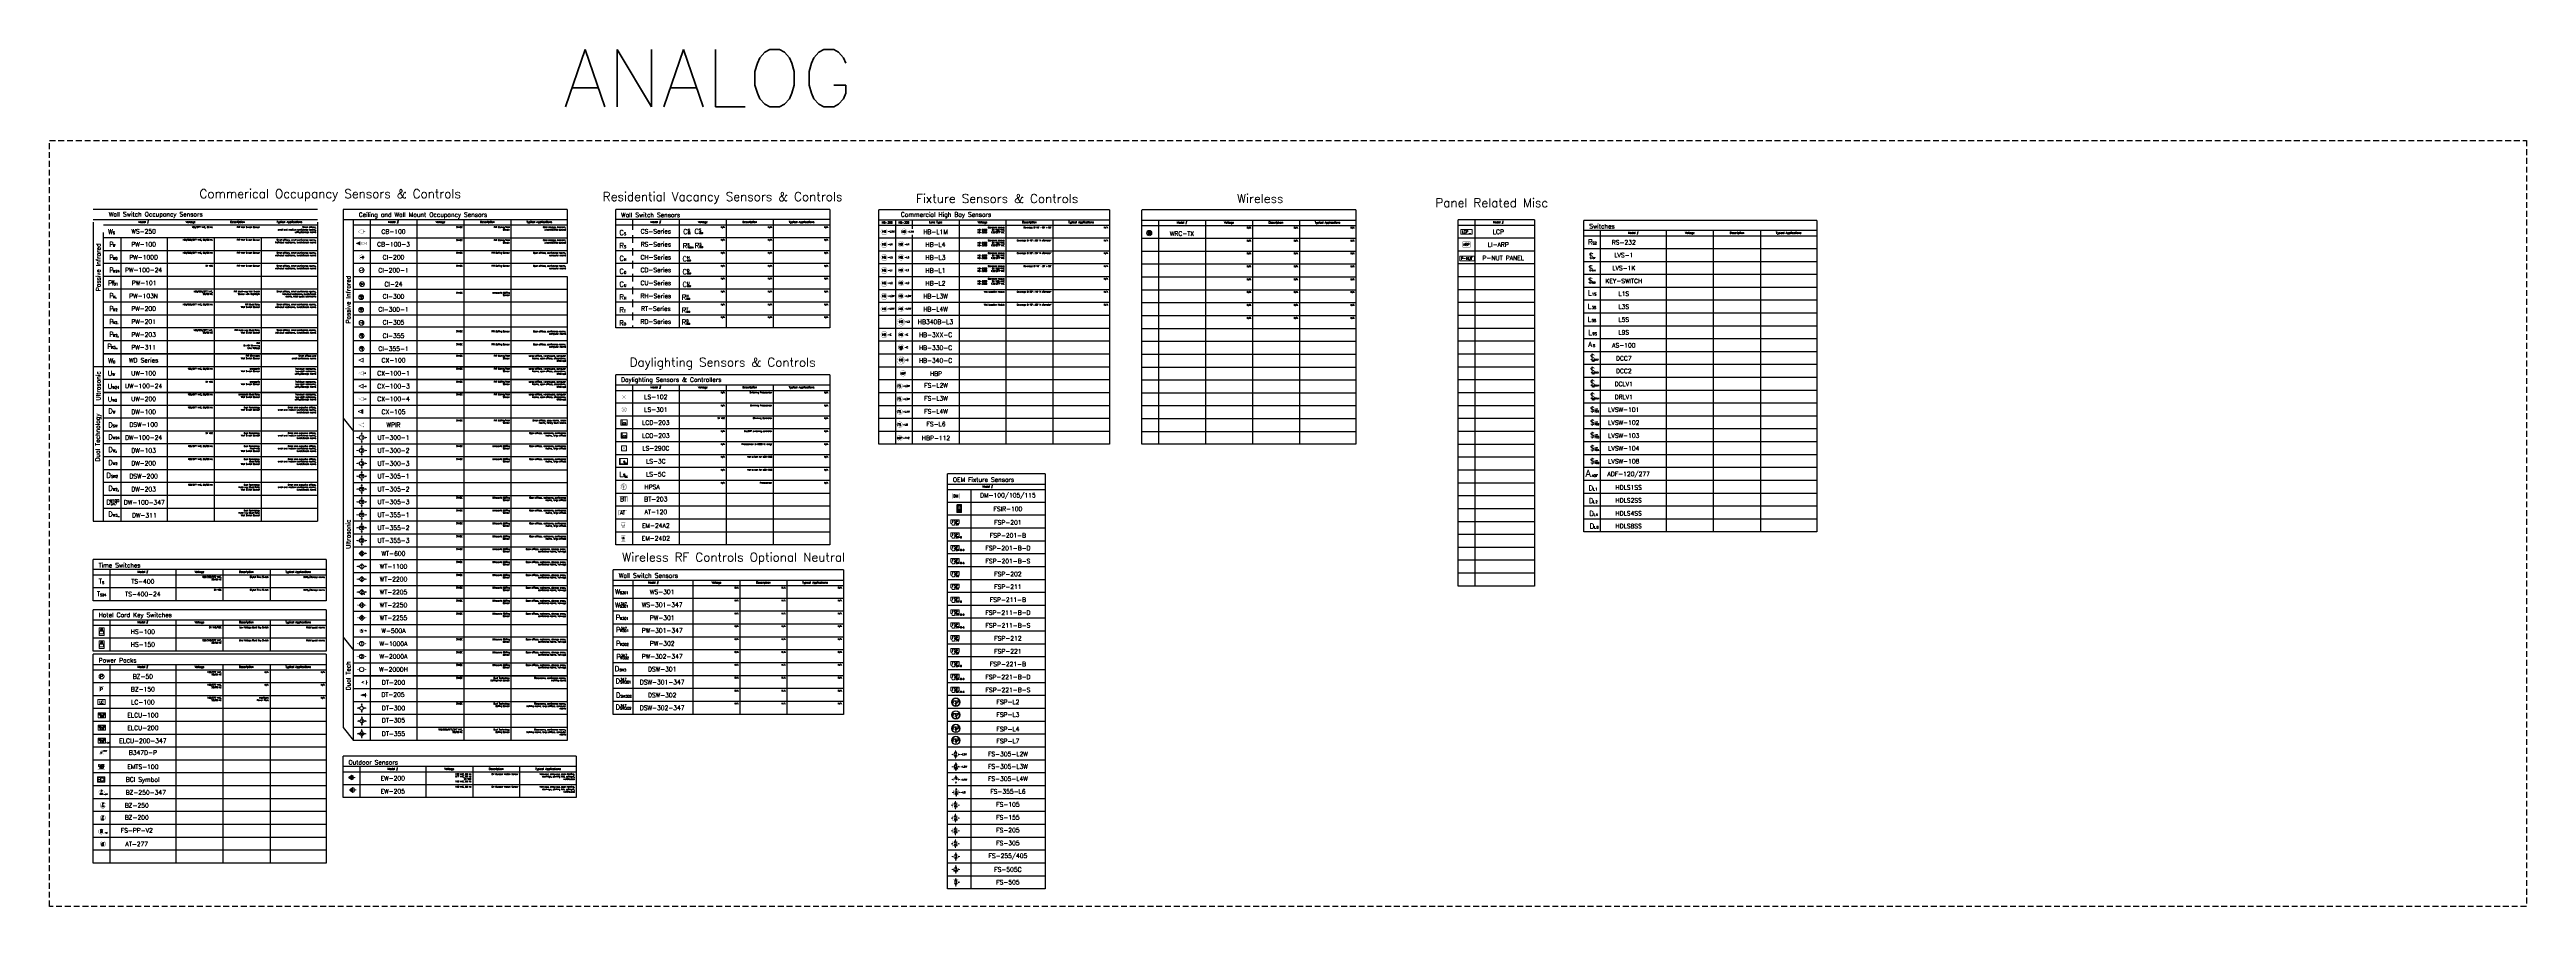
# Model space of a CAD drawing. Header units: inches. Extents: x -13775 to 9910, y -4933 to 5507.
# Drawn here: x -221 to 9910, y 2004 to 5507 of the extents above; entities that cross this region are included whole.
import ezdxf
from ezdxf.enums import TextEntityAlignment as Align

# ---------------------------------------------------------------- set-up
doc = ezdxf.new("R2010")
doc.units = ezdxf.units.IN
doc.header["$LTSCALE"] = 48
doc.header["$MEASUREMENT"] = 0
doc.linetypes.add('DASHED', pattern=[0.75, 0.5, -0.25])
doc.layers.add('Boxes', color=7, linetype='Continuous')
doc.layers.add('Text', color=7, linetype='Continuous')
doc.layers.add('WATTSTOPPER', color=160, linetype='Continuous', lineweight=0)
doc.styles.add('FSL12-1', font='complex.shx')
doc.styles.add('ROMANC', font='COMPLEX.SHX')
doc.styles.add('ROMANS', font='ROMANS')
doc.styles.add('SIMPLEX85', font='SIMPLEX.shx', dxfattribs={"width": 0.85})
doc.styles.add('WS8th', font='complex.shx', dxfattribs={"height": 0.1875})
doc.styles.add('WSNotes', font='complex.shx', dxfattribs={"height": 18})

# ---------------------------------------------------------------- blocks, each defined once
blk = doc.blocks.new('*U691')
blk.add_wipeout([(-14, -14), (30, -14), (30, 14), (-14, 14)])
at = {"linetype": 'Continuous', "const_width": 0.75}
blk.add_lwpolyline([(0, 14, 15.257052), (4, 13, 0.065543)], format="xyb", close=True, dxfattribs=at)
blk.add_lwpolyline([(0, 12, 15.257052), (3, 12, 0.065543), (0, 12, 0.879053)], format="xyb", dxfattribs=at)
at = {"insert": (-9, 5), "char_height": 9.18, "width": 17.31, "attachment_point": 1, "style": 'WS8th'}
blk.add_mtext('HB', dxfattribs=at)
at = {"linetype": 'Continuous', "insert": (15, 4), "char_height": 7.17, "width": 103.54, "attachment_point": 1, "style": 'FSL12-1'}
blk.add_mtext('-C', dxfattribs=at)
at = {"style": 'WSNotes', "flags": 1}
blk.add_attdef('ROOMID', (30, 9), '', height=10.6, dxfattribs=at)
blk = doc.blocks.new('*U690')
blk.add_wipeout([(-12, -12), (45, -12), (45, 12), (-12, 12)])
at = {"linetype": 'Continuous', "const_width": 0.75}
blk.add_lwpolyline([(0, 12, 15.257052), (3, 12, 0.065543), (0, 12, 0.879053)], format="xyb", dxfattribs=at)
at = {"insert": (-8, 5), "char_height": 9.18, "width": 17.31, "attachment_point": 1, "style": 'WS8th'}
blk.add_mtext('FS', dxfattribs=at)
at = {"linetype": 'Continuous', "insert": (15, 4), "char_height": 7.17, "width": 103.54, "attachment_point": 1, "style": 'FSL12-1'}
blk.add_mtext('-L2W', dxfattribs=at)
at = {"style": 'WSNotes', "flags": 1}
blk.add_attdef('ROOMID', (31, 5), '', height=10.6, dxfattribs=at)
blk = doc.blocks.new('*U689')
blk.add_wipeout([(-12, -12), (45, -12), (45, 12), (-12, 12)])
at = {"linetype": 'Continuous', "const_width": 0.75}
blk.add_lwpolyline([(0, 12, 15.257052), (3, 12, 0.065543), (0, 12, 0.879053)], format="xyb", dxfattribs=at)
at = {"insert": (-8, 5), "char_height": 9.18, "width": 17.31, "attachment_point": 1, "style": 'WS8th'}
blk.add_mtext('FS', dxfattribs=at)
at = {"linetype": 'Continuous', "insert": (15, 4), "char_height": 7.17, "width": 103.54, "attachment_point": 1, "style": 'FSL12-1'}
blk.add_mtext('-L3W', dxfattribs=at)
at = {"style": 'WSNotes', "flags": 1}
blk.add_attdef('ROOMID', (31, 5), '', height=10.6, dxfattribs=at)
blk = doc.blocks.new('FS-L4W')
blk.add_wipeout([(-12, -12), (46, -12), (46, 12), (-12, 12)])
at = {"linetype": 'Continuous', "const_width": 0.75}
blk.add_lwpolyline([(0, 12, 15.257052), (3, 12, 0.065543), (0, 12, 0.879053)], format="xyb", dxfattribs=at)
at = {"insert": (-8, 5), "char_height": 9.18, "width": 17.31, "attachment_point": 1, "style": 'WS8th'}
blk.add_mtext('FS', dxfattribs=at)
at = {"linetype": 'Continuous', "insert": (15, 4), "char_height": 7.17, "width": 103.54, "attachment_point": 1, "style": 'FSL12-1'}
blk.add_mtext('-L4W', dxfattribs=at)
at = {"style": 'WSNotes', "flags": 1}
blk.add_attdef('ROOMID', (31, 5), '', height=10.6, dxfattribs=at)
blk = doc.blocks.new('*U688')
blk.add_wipeout([(-12, -12), (36, -12), (36, 12), (-12, 12)])
at = {"linetype": 'Continuous', "const_width": 0.75}
blk.add_lwpolyline([(0, 12, 15.257052), (3, 12, 0.065543), (0, 12, 0.879053)], format="xyb", dxfattribs=at)
at = {"insert": (-8, 5), "char_height": 9.18, "width": 17.31, "attachment_point": 1, "style": 'WS8th'}
blk.add_mtext('FS', dxfattribs=at)
at = {"linetype": 'Continuous', "insert": (15, 4), "char_height": 7.17, "width": 103.54, "attachment_point": 1, "style": 'FSL12-1'}
blk.add_mtext('-L6', dxfattribs=at)
at = {"style": 'WSNotes', "flags": 1}
blk.add_attdef('ROOMID', (31, 5), '', height=10.6, dxfattribs=at)
blk = doc.blocks.new('*U436')
blk.add_wipeout([(0, 17), (-12, 12), (-17, 0), (-12, -12), (0, -17), (12, -12), (17, 0), (12, 12)])
at = {"linetype": 'Continuous', "const_width": 0.75}
for points in [[(-8, 11), (-11, 14)], [(8, 11), (11, 14)], [(-8, -11), (-11, -13)], [(8, -11), (11, -13)]]:
    blk.add_lwpolyline(points, dxfattribs=at)
at = {"linetype": 'Continuous'}
for radius in [17.3, 16.9, 16, 15.4]:
    blk.add_circle((0, 0), radius, dxfattribs=at)
at = {"linetype": 'Continuous', "style": 'SIMPLEX85'}
for s, insert, char_height, width, attachment_point in [('{\\Fcomplex|c0;FSP}', (-13, 6), 11.48, 31.72, 1), ('{\\Fcomplex|c0;2}', (0, -7), 7.84, 21.67, 2)]:
    blk.add_mtext(s, dxfattribs=dict(at, insert=insert, char_height=char_height, width=width, attachment_point=attachment_point))
blk = doc.blocks.new('*U445')
blk.add_wipeout([(0, 17), (-12, 12), (-17, 0), (-12, -12), (0, -17), (12, -12), (17, 0), (12, 12)])
at = {"linetype": 'Continuous', "const_width": 0.75}
for points in [[(-8, 11), (-11, 14)], [(8, 11), (11, 14)], [(-8, -10), (-11, -13)], [(8, -10), (11, -13)]]:
    blk.add_lwpolyline(points, dxfattribs=at)
at = {"linetype": 'Continuous'}
for radius in [17.3, 16.9, 16, 15.4]:
    blk.add_circle((0, 0), radius, dxfattribs=at)
at = {"linetype": 'Continuous', "attachment_point": 1, "style": 'SIMPLEX85'}
for s, insert, char_height, width in [('{\\Fcomplex|c0;FSP}', (-13, 6), 11.48, 31.72), ('{\\Fcomplex|c0;3}', (-3, -6), 9.11, 25.18)]:
    blk.add_mtext(s, dxfattribs=dict(at, insert=insert, char_height=char_height, width=width))
blk = doc.blocks.new('*U438')
blk.add_wipeout([(-9, 10), (48, 10), (48, -10), (-9, -10)])
blk.add_wipeout([(-9, 10), (10, 10), (10, -10), (-9, -10)])
for points in [[(-17, 0), (-9, -2), (-9, 2)], [(0, 17), (-2, 10), (3, 10)], [(17, 0), (10, -2), (10, 2)], [(0, -17), (-2, -10), (3, -10)]]:
    blk.add_hatch(color=256).paths.add_polyline_path(points)
for p, q in [((-9, 2), (-17, 0)), ((0, 17), (-2, 10)), ((3, 10), (0, 17)), ((10, 2), (17, 0)), ((-17, 0), (-9, -2)), ((0, -17), (-2, -10)), ((3, -10), (0, -17)), ((17, 0), (10, -2))]:
    blk.add_line(p, q)
at = {"const_width": 0.598}
blk.add_lwpolyline([(-9, -10), (10, -10), (10, 10), (-9, 10)], close=True, dxfattribs=at)
at = {"style": 'ROMANC'}
blk.add_text('FS', height=8, dxfattribs=at).set_placement((-7, 0))
blk.add_text('305', height=6, dxfattribs=at).set_placement((0, -8), align=Align.CENTER)
at = {"linetype": 'Continuous', "insert": (19, 4), "char_height": 7.17, "width": 103.54, "attachment_point": 1, "style": 'FSL12-1'}
blk.add_mtext('-L3W', dxfattribs=at)
blk = doc.blocks.new('*U448')
blk.add_wipeout([(-9, 10), (49, 10), (49, -9), (-9, -9)])
blk.add_wipeout([(-9, 10), (10, 10), (10, -9), (-9, -9)])
for points in [[(-16, 1), (-9, -2), (-9, 3)], [(0, 17), (-2, 10), (3, 10)], [(17, 1), (10, -2), (10, 3)], [(0, -16), (-2, -9), (3, -9)]]:
    blk.add_hatch(color=256).paths.add_polyline_path(points)
for p, q in [((-9, 3), (-16, 1)), ((-16, 1), (-9, -2)), ((0, 17), (-2, 10)), ((3, 10), (0, 17)), ((10, 3), (17, 1)), ((17, 1), (10, -2)), ((0, -16), (-2, -9)), ((3, -9), (0, -16))]:
    blk.add_line(p, q)
at = {"const_width": 0.598}
blk.add_lwpolyline([(-9, -9), (10, -9), (10, 10), (-9, 10)], close=True, dxfattribs=at)
at = {"style": 'ROMANC'}
blk.add_text('FS', height=8, dxfattribs=at).set_placement((-6, 1))
at = {"linetype": 'Continuous', "insert": (19, 4), "char_height": 7.17, "width": 103.54, "attachment_point": 1, "style": 'FSL12-1'}
blk.add_mtext('-L4W', dxfattribs=at)
blk = doc.blocks.new('*U549')
at = {"linetype": 'Continuous'}
blk.add_wipeout([(0, -11), (11, 0), (0, 11), (-11, 0)], dxfattribs=at)
for points in [[(-15, -2), (-20, 0), (-15, 2)], [(20, 0), (15, -2), (15, 2)]]:
    blk.add_hatch(color=256).paths.add_polyline_path(points)
for p, q in [((-20, 0), (-15, 2)), ((-15, -2), (-20, 0)), ((-15, -2), (-15, 2)), ((15, 2), (20, 0)), ((15, 2), (15, -2)), ((20, 0), (15, -2))]:
    blk.add_line(p, q)
at = {"linetype": 'Continuous', "const_width": 0.75}
for points in [[(-15, 0), (-11, 0)], [(-15, 0), (-11, 0)], [(11, 0), (15, 0)], [(11, 0), (15, 0)]]:
    blk.add_lwpolyline(points, dxfattribs=at)
at = {"linetype": 'Continuous'}
blk.add_lwpolyline([(-11, 0), (0, -11), (11, 0), (0, 11)], close=True, dxfattribs=at)
at = {"linetype": 'Continuous', "const_width": 0.75}
for points in [[(11, 0), (0, 11), (-11, 0), (0, -11)], [(-11, 0), (0, -11), (11, 0), (0, 11)], [(11, 0), (0, 11), (-11, 0), (0, -11)], [(-11, 0), (0, -11), (11, 0), (0, 11)]]:
    blk.add_lwpolyline(points, close=True, dxfattribs=at)
at = {"insert": (0, 0), "char_height": 11.47, "width": 10.37, "attachment_point": 5}
blk.add_mtext('{\\Fcomplex|c0;2}', dxfattribs=at)
blk = doc.blocks.new('*U687')
at = {"style": 'ROMANC', "flags": 1}
blk.add_attdef('VMAIN', (2, 67), '', height=6, dxfattribs=at)
blk.add_wipeout([(11, 0), (0, 11), (-11, 0), (0, -11)])
for points in [[(-20, 0), (-15, 2), (-15, -2)], [(15, 2), (20, 0), (15, -2)]]:
    blk.add_hatch(color=256).paths.add_polyline_path(points)
at = {"linetype": 'Continuous', "const_width": 0.75}
for points in [[(-11, 0), (-15, 0)], [(15, 0), (11, 0)]]:
    blk.add_lwpolyline(points, dxfattribs=at)
blk.add_lwpolyline([(11, 0), (0, 11), (-11, 0), (0, -11)], close=True, dxfattribs=at)
at = {"const_width": 0.191}
blk.add_lwpolyline([(-11, 0), (0, -11), (11, 0), (0, 11)], close=True, dxfattribs=at)
blk.add_lwpolyline([(11, 0), (0, 11), (-11, 0), (0, -11)], close=True)
at = {"insert": (0, 0), "char_height": 10.21, "width": 9.22, "attachment_point": 5}
blk.add_mtext('{\\Fcomplex|c0;H}', dxfattribs=at)
at = {"flags": 1}
for tag, p, height, style in [('VSTANDALONE', (2, 50), 6, 'ROMANC'), ('VSTATIONBUS', (2, 30), 6, 'ROMANC'), ('VSTATIONBUSPOSITION', (2, 23), 6, 'ROMANC'), ('V318POSITION', (2, 16), 6, 'ROMANC'), ('ROOMID', (2, 37), 10.6, 'WSNotes')]:
    blk.add_attdef(tag, p, '', height=height, dxfattribs=dict(at, style=style))
blk = doc.blocks.new('*U686')
blk.add_hatch(color=256).paths.add_polyline_path([(20, 0), (15, -2), (15, 2)])
for p, q in [((15, 2), (20, 0)), ((15, 2), (15, -2)), ((20, 0), (15, -2))]:
    blk.add_line(p, q)
at = {"linetype": 'Continuous', "const_width": 0.75}
blk.add_lwpolyline([(-11, 0), (0, -11), (11, 0), (0, 11)], close=True, dxfattribs=at)
blk.add_lwpolyline([(-11, 0), (0, -11), (11, 0), (0, 11)], close=True)
blk.add_lwpolyline([(11, 0), (15, 0)], dxfattribs=at)
at = {"insert": (0, 0), "char_height": 11.47, "width": 10.37, "attachment_point": 5}
blk.add_mtext('{\\Fcomplex|c0;6}', dxfattribs=at)
at = {"flags": 1}
for tag, p, height, style in [('VMAIN', (2, 67), 6, 'ROMANC'), ('VSTANDALONE', (2, 50), 6, 'ROMANC'), ('VSTATIONBUS', (2, 30), 6, 'ROMANC'), ('VSTATIONBUSPOSITION', (2, 23), 6, 'ROMANC'), ('V318POSITION', (2, 16), 6, 'ROMANC'), ('ROOMID', (2, 37), 10.6, 'WSNotes')]:
    blk.add_attdef(tag, p, '', height=height, dxfattribs=dict(at, style=style))
blk = doc.blocks.new('*U685')
at = {"style": 'ROMANC', "flags": 1}
blk.add_attdef('VMAIN', (2, 67), '', height=6, dxfattribs=at)
blk.add_wipeout([(11, 0), (0, 11), (-11, 0), (0, -11)])
for points in [[(-15, -2), (-20, 0), (-15, 2)], [(20, 0), (15, -2), (15, 2)]]:
    blk.add_hatch(color=256).paths.add_polyline_path(points)
for p, q in [((-20, 0), (-15, 2)), ((-15, -2), (-20, 0)), ((-15, -2), (-15, 2)), ((15, 2), (20, 0)), ((15, 2), (15, -2)), ((20, 0), (15, -2))]:
    blk.add_line(p, q)
at = {"linetype": 'Continuous', "const_width": 0.75}
for points in [[(-15, 0), (-11, 0)], [(11, 0), (15, 0)]]:
    blk.add_lwpolyline(points, dxfattribs=at)
at = {"const_width": 0.191}
blk.add_lwpolyline([(11, 0), (0, 11), (-11, 0), (0, -11)], close=True, dxfattribs=at)
at = {"linetype": 'Continuous', "const_width": 0.75}
blk.add_lwpolyline([(0, 11), (-11, 0), (0, -11), (11, 0)], close=True, dxfattribs=at)
blk.add_lwpolyline([(-11, 0), (0, -11), (11, 0), (0, 11)], close=True)
at = {"insert": (0, 0), "char_height": 11.47, "width": 10.37, "attachment_point": 5}
blk.add_mtext('{\\Fcomplex|c0;1}', dxfattribs=at)
at = {"flags": 1}
for tag, p, height, style in [('VSTANDALONE', (2, 50), 6, 'ROMANC'), ('VSTATIONBUS', (2, 30), 6, 'ROMANC'), ('VSTATIONBUSPOSITION', (2, 23), 6, 'ROMANC'), ('V318POSITION', (2, 16), 6, 'ROMANC'), ('ROOMID', (2, 37), 10.6, 'WSNotes')]:
    blk.add_attdef(tag, p, '', height=height, dxfattribs=dict(at, style=style))
blk = doc.blocks.new('*U684')
for points in [[(-13, -2), (-18, 0), (-13, 2)], [(0, 18), (2, 13), (-2, 13)], [(18, 0), (13, -2), (13, 2)], [(2, -13), (0, -18), (-2, -13)]]:
    blk.add_hatch(color=256).paths.add_polyline_path(points)
for p, q in [((-18, 0), (-13, 2)), ((-13, -2), (-18, 0)), ((-13, -2), (-13, 2)), ((-2, 13), (0, 18)), ((-2, 13), (2, 13)), ((0, 18), (2, 13)), ((13, 2), (18, 0)), ((13, 2), (13, -2)), ((18, 0), (13, -2)), ((0, -18), (-2, -13)), ((2, -13), (-2, -13)), ((2, -13), (0, -18))]:
    blk.add_line(p, q)
at = {"const_width": 0.423}
blk.add_lwpolyline([(-13, 0), (-10, 0)], dxfattribs=at)
at = {"linetype": 'Continuous', "const_width": 0.75}
for points in [[(-13, 0), (-10, 0)], [(0, 10), (0, 13)], [(10, 0), (13, 0)], [(0, -13), (0, -10)]]:
    blk.add_lwpolyline(points, dxfattribs=at)
at = {"const_width": 0.423}
blk.add_lwpolyline([(-10, 0), (0, -10), (10, 0), (0, 10)], close=True, dxfattribs=at)
at = {"linetype": 'Continuous', "const_width": 0.75}
blk.add_lwpolyline([(10, 0), (0, 10), (-10, 0), (0, -10)], close=True, dxfattribs=at)
at = {"linetype": 'Continuous'}
blk.add_lwpolyline([(0, 9), (-10, 0), (0, -10), (9, 0)], close=True, dxfattribs=at)
at = {"flags": 1}
for tag, p, height, style in [('VMAIN', (2, 67), 6, 'ROMANC'), ('VSTANDALONE', (2, 50), 6, 'ROMANC'), ('VSTATIONBUS', (2, 30), 6, 'ROMANC'), ('VSTATIONBUSPOSITION', (2, 23), 6, 'ROMANC'), ('V318POSITION', (2, 16), 6, 'ROMANC'), ('ROOMID', (2, 37), 10.6, 'WSNotes')]:
    blk.add_attdef(tag, p, '', height=height, dxfattribs=dict(at, style=style))
blk = doc.blocks.new('*U683')
at = {"style": 'ROMANC', "flags": 1}
blk.add_attdef('VMAIN', (2, 67), '', height=6, dxfattribs=at)
blk.add_wipeout([(0, 10), (-7, 7), (-10, 0), (-7, -7), (0, -10), (7, -7), (10, 0), (7, 7)])
at = {"linetype": 'Continuous'}
for points in [[(-21, 0), (-14, -2), (-14, 2)], [(0, 21), (-2, 14), (2, 14)], [(21, 0), (14, 2), (14, -2)], [(0, -21), (2, -14), (-2, -14)]]:
    blk.add_hatch(color=256, dxfattribs=at).paths.add_polyline_path(points)
for p, q in [((-14, 2), (-21, 0)), ((-21, 0), (-14, -2)), ((-14, -2), (-14, 2)), ((0, 21), (-2, 14)), ((-2, 14), (2, 14)), ((2, 14), (0, 21)), ((14, 2), (14, -2)), ((21, 0), (14, 2)), ((14, -2), (21, 0)), ((2, -14), (-2, -14)), ((-2, -14), (0, -21)), ((0, -21), (2, -14))]:
    blk.add_line(p, q, dxfattribs=at)
at = {"linetype": 'Continuous', "const_width": 1.15}
for points in [[(-14, 0), (-9, 0)], [(0, 9), (0, 14)], [(9, 0), (14, 0)], [(0, -14), (0, -9)]]:
    blk.add_lwpolyline(points, dxfattribs=at)
at = {"linetype": 'Continuous', "const_width": 0.574}
blk.add_lwpolyline([(9, 0, 1), (-9, 0, 1)], format="xyb", close=True, dxfattribs=at)
at = {"linetype": 'Continuous'}
blk.add_circle((0, 0), 9.18, dxfattribs=at)
at = {"insert": (-3, 6), "char_height": 11.47, "width": 10.37, "attachment_point": 1}
blk.add_mtext('{\\Fcomplex|c0;1}', dxfattribs=at)
at = {"flags": 1}
for tag, p, height, style in [('VSTANDALONE', (2, 50), 6, 'ROMANC'), ('VSTATIONBUS', (2, 30), 6, 'ROMANC'), ('VSTATIONBUSPOSITION', (2, 23), 6, 'ROMANC'), ('V318POSITION', (2, 16), 6, 'ROMANC'), ('ROOMID', (2, 37), 10.6, 'WSNotes'), ('ROOMID', (21, 24), 10.6, 'WSNotes')]:
    blk.add_attdef(tag, p, '', height=height, dxfattribs=dict(at, style=style))
blk = doc.blocks.new('*U682')
at = {"style": 'ROMANC', "flags": 1}
blk.add_attdef('VMAIN', (2, 67), '', height=6, dxfattribs=at)
blk.add_wipeout([(0, 10), (-7, 7), (-10, 0), (-7, -7), (0, -10), (7, -7), (10, 0), (7, 7)])
at = {"linetype": 'Continuous'}
for points in [[(-21, 0), (-14, -2), (-14, 2)], [(0, 21), (-2, 14), (2, 14)], [(21, 0), (14, 2), (14, -2)], [(0, -21), (2, -14), (-2, -14)]]:
    blk.add_hatch(color=256, dxfattribs=at).paths.add_polyline_path(points)
for p, q in [((-14, 2), (-21, 0)), ((-21, 0), (-14, -2)), ((-14, -2), (-14, 2)), ((0, 21), (-2, 14)), ((-2, 14), (2, 14)), ((2, 14), (0, 21)), ((14, 2), (14, -2)), ((21, 0), (14, 2)), ((14, -2), (21, 0)), ((2, -14), (-2, -14)), ((-2, -14), (0, -21)), ((0, -21), (2, -14))]:
    blk.add_line(p, q, dxfattribs=at)
at = {"linetype": 'Continuous', "const_width": 1.15}
for points in [[(-14, 0), (-9, 0)], [(0, 9), (0, 14)], [(9, 0), (14, 0)], [(0, -14), (0, -9)]]:
    blk.add_lwpolyline(points, dxfattribs=at)
at = {"linetype": 'Continuous', "const_width": 0.574}
blk.add_lwpolyline([(9, 0, 1), (-9, 0, 1)], format="xyb", close=True, dxfattribs=at)
at = {"linetype": 'Continuous'}
blk.add_circle((0, 0), 9.18, dxfattribs=at)
at = {"insert": (-4, 6), "char_height": 11.47, "width": 10.37, "attachment_point": 1}
blk.add_mtext('{\\Fcomplex|c0;2}', dxfattribs=at)
at = {"flags": 1}
for tag, p, height, style in [('VSTANDALONE', (2, 50), 6, 'ROMANC'), ('VSTATIONBUS', (2, 30), 6, 'ROMANC'), ('VSTATIONBUSPOSITION', (2, 23), 6, 'ROMANC'), ('V318POSITION', (2, 16), 6, 'ROMANC'), ('ROOMID', (2, 37), 10.6, 'WSNotes')]:
    blk.add_attdef(tag, p, '', height=height, dxfattribs=dict(at, style=style))
blk = doc.blocks.new('*U681')
at = {"style": 'ROMANC', "flags": 1}
blk.add_attdef('VMAIN', (2, 67), '', height=6, dxfattribs=at)
blk.add_wipeout([(0, 10), (-7, 7), (-10, 0), (-7, -7), (0, -10), (7, -7), (10, 0), (7, 7)])
at = {"linetype": 'Continuous'}
for points in [[(-21, 0), (-14, -2), (-14, 2)], [(0, 21), (-2, 14), (2, 14)], [(21, 0), (14, 2), (14, -2)], [(0, -21), (2, -14), (-2, -14)]]:
    blk.add_hatch(color=256, dxfattribs=at).paths.add_polyline_path(points)
for p, q in [((-14, 2), (-21, 0)), ((-21, 0), (-14, -2)), ((-14, -2), (-14, 2)), ((0, 21), (-2, 14)), ((-2, 14), (2, 14)), ((2, 14), (0, 21)), ((14, 2), (14, -2)), ((21, 0), (14, 2)), ((14, -2), (21, 0)), ((2, -14), (-2, -14)), ((-2, -14), (0, -21)), ((0, -21), (2, -14))]:
    blk.add_line(p, q, dxfattribs=at)
at = {"linetype": 'Continuous', "const_width": 1.15}
for points in [[(-14, 0), (-9, 0)], [(0, 9), (0, 14)], [(9, 0), (14, 0)], [(0, -14), (0, -9)]]:
    blk.add_lwpolyline(points, dxfattribs=at)
at = {"linetype": 'Continuous', "const_width": 0.574}
blk.add_lwpolyline([(9, 0, 1), (-9, 0, 1)], format="xyb", close=True, dxfattribs=at)
at = {"linetype": 'Continuous'}
blk.add_circle((0, 0), 9.18, dxfattribs=at)
at = {"insert": (-4, 6), "char_height": 11.47, "width": 10.37, "attachment_point": 1}
blk.add_mtext('{\\Fcomplex|c0;3}', dxfattribs=at)
at = {"flags": 1}
for tag, p, height, style in [('VSTANDALONE', (2, 50), 6, 'ROMANC'), ('VSTATIONBUS', (2, 30), 6, 'ROMANC'), ('VSTATIONBUSPOSITION', (2, 23), 6, 'ROMANC'), ('V318POSITION', (2, 16), 6, 'ROMANC'), ('ROOMID', (2, 37), 10.6, 'WSNotes')]:
    blk.add_attdef(tag, p, '', height=height, dxfattribs=dict(at, style=style))
blk = doc.blocks.new('*U680')
blk.add_wipeout([(-16, 29), (15, 29), (15, 7), (-16, 7)])
at = {"linetype": 'Continuous', "attachment_point": 1, "style": 'FSL12-1'}
for s, insert, char_height, width in [('D', (-15, 28), 20.4, 91.8), ('W', (4, 18), 10.2, 66.94)]:
    blk.add_mtext(s, dxfattribs=dict(at, insert=insert, char_height=char_height, width=width))
at = {"style": 'WSNotes', "flags": 1}
blk.add_attdef('ROOMID', (27, 5), '', height=10.6, dxfattribs=at)
at = {"style": 'ROMANC'}
for tag, p in [('PANELID', (-1, 0)), ('CIRCUIT', (-1, -8))]:
    blk.add_attdef(tag, text='', height=6, dxfattribs=at).set_placement(p, align=Align.TOP_CENTER)
blk.add_attdef('PAIR', (21, -6), '', height=6, dxfattribs=at)
blk = doc.blocks.new('*U358')
blk.add_wipeout([(-16, 29), (34, 29), (34, 6), (-16, 6)])
at = {"linetype": 'Continuous', "attachment_point": 1, "style": 'FSL12-1'}
for s, insert, char_height, width in [('D', (-15, 28), 20.4, 91.8), ('W24', (4, 18), 10.2, 66.94)]:
    blk.add_mtext(s, dxfattribs=dict(at, insert=insert, char_height=char_height, width=width))
blk = doc.blocks.new('*U350')
blk.add_wipeout([(-12, 27), (34, 27), (34, 3), (-12, 3)])
at = {"linetype": 'Continuous', "attachment_point": 1, "style": 'FSL12-1'}
for s, insert, char_height, width in [('P', (-11, 25), 20.4, 91.8), ('W24', (4, 15), 10.2, 66.94)]:
    blk.add_mtext(s, dxfattribs=dict(at, insert=insert, char_height=char_height, width=width))
blk = doc.blocks.new('*U355')
blk.add_wipeout([(-17, 25), (14, 25), (14, 3), (-17, 3)])
at = {"linetype": 'Continuous', "attachment_point": 1, "style": 'FSL12-1'}
for s, insert, char_height, width in [('U', (-17, 24), 20.4, 91.8), ('W', (2, 14), 10.2, 66.94)]:
    blk.add_mtext(s, dxfattribs=dict(at, insert=insert, char_height=char_height, width=width))
blk = doc.blocks.new('*U356')
blk.add_wipeout([(-17, 25), (32, 25), (32, 1), (-17, 1)])
at = {"linetype": 'Continuous', "attachment_point": 1, "style": 'FSL12-1'}
for s, insert, char_height, width in [('U', (-17, 24), 20.4, 91.8), ('W24', (2, 14), 10.2, 66.94)]:
    blk.add_mtext(s, dxfattribs=dict(at, insert=insert, char_height=char_height, width=width))
blk = doc.blocks.new('*U679')
at = {"style": 'ROMANC', "flags": 1}
blk.add_attdef('VMAIN', (2, 67), '', height=6, dxfattribs=at)
blk.add_wipeout([(0, 10), (-7, 7), (-10, 0), (-7, -7), (0, -10), (7, -7), (10, 0), (7, 7)])
at = {"linetype": 'Continuous'}
blk.add_hatch(color=256, dxfattribs=at).paths.add_polyline_path([(21, 0), (14, 2), (14, -2)])
for p, q in [((21, 0), (14, 2)), ((14, 2), (14, -2)), ((14, -2), (21, 0))]:
    blk.add_line(p, q, dxfattribs=at)
at = {"linetype": 'Continuous', "const_width": 0.574}
blk.add_lwpolyline([(9, 0, 1), (-9, 0, 1)], format="xyb", close=True, dxfattribs=at)
at = {"linetype": 'Continuous', "const_width": 1.15}
blk.add_lwpolyline([(9, 0), (14, 0)], dxfattribs=at)
at = {"insert": (0, 0), "char_height": 11.47, "width": 10.37, "attachment_point": 5}
blk.add_mtext('{\\Fcomplex|c0;5}', dxfattribs=at)
at = {"flags": 1}
for tag, p, height, style in [('VSTANDALONE', (2, 50), 6, 'ROMANC'), ('VSTATIONBUS', (2, 30), 6, 'ROMANC'), ('VSTATIONBUSPOSITION', (2, 23), 6, 'ROMANC'), ('V318POSITION', (2, 16), 6, 'ROMANC'), ('ROOMID', (2, 37), 10.6, 'WSNotes')]:
    blk.add_attdef(tag, p, '', height=height, dxfattribs=dict(at, style=style))
blk = doc.blocks.new('*U678')
at = {"style": 'ROMANC', "flags": 1}
blk.add_attdef('VMAIN', (2, 67), '', height=6, dxfattribs=at)
blk.add_wipeout([(0, 10), (-7, 7), (-10, 0), (-7, -7), (0, -10), (7, -7), (10, 0), (7, 7)])
at = {"linetype": 'Continuous'}
for points in [[(-21, 0), (-14, -2), (-14, 2)], [(21, 0), (14, 2), (14, -2)]]:
    blk.add_hatch(color=256, dxfattribs=at).paths.add_polyline_path(points)
at = {"linetype": 'Continuous', "const_width": 1.15}
for points in [[(-14, 0), (-9, 0)], [(9, 0), (14, 0)]]:
    blk.add_lwpolyline(points, dxfattribs=at)
at = {"linetype": 'Continuous', "const_width": 0.574}
blk.add_lwpolyline([(9, 0, 1), (-9, 0, 1)], format="xyb", close=True, dxfattribs=at)
at = {"linetype": 'Continuous'}
blk.add_circle((0, 0), 9.18, dxfattribs=at)
at = {"insert": (0, 0), "char_height": 11.47, "width": 10.37, "attachment_point": 5}
blk.add_mtext('{\\Fcomplex|c0;1}', dxfattribs=at)
at = {"flags": 1}
for tag, p, height, style in [('VSTANDALONE', (2, 50), 6, 'ROMANC'), ('VSTATIONBUS', (2, 30), 6, 'ROMANC'), ('VSTATIONBUSPOSITION', (2, 23), 6, 'ROMANC'), ('V318POSITION', (2, 16), 6, 'ROMANC'), ('ROOMID', (2, 37), 10.6, 'WSNotes')]:
    blk.add_attdef(tag, p, '', height=height, dxfattribs=dict(at, style=style))
blk = doc.blocks.new('*U677')
at = {"style": 'ROMANC', "flags": 1}
blk.add_attdef('VMAIN', (2, 67), '', height=6, dxfattribs=at)
blk.add_wipeout([(0, 10), (-7, 7), (-10, 0), (-7, -7), (0, -10), (7, -7), (10, 0), (7, 7)])
at = {"linetype": 'Continuous'}
for points in [[(-21, 0), (-14, -2), (-14, 2)], [(21, 0), (14, 2), (14, -2)]]:
    blk.add_hatch(color=256, dxfattribs=at).paths.add_polyline_path(points)
at = {"linetype": 'Continuous', "const_width": 1.15}
for points in [[(-14, 0), (-9, 0)], [(9, 0), (14, 0)]]:
    blk.add_lwpolyline(points, dxfattribs=at)
at = {"linetype": 'Continuous', "const_width": 0.574}
blk.add_lwpolyline([(9, 0, 1), (-9, 0, 1)], format="xyb", close=True, dxfattribs=at)
at = {"linetype": 'Continuous'}
blk.add_circle((0, 0), 9.18, dxfattribs=at)
at = {"insert": (0, 0), "char_height": 11.47, "width": 10.37, "attachment_point": 5}
blk.add_mtext('{\\Fcomplex|c0;2}', dxfattribs=at)
at = {"flags": 1}
for tag, p, height, style in [('VSTANDALONE', (2, 50), 6, 'ROMANC'), ('VSTATIONBUS', (2, 30), 6, 'ROMANC'), ('VSTATIONBUSPOSITION', (2, 23), 6, 'ROMANC'), ('V318POSITION', (2, 16), 6, 'ROMANC'), ('ROOMID', (2, 37), 10.6, 'WSNotes')]:
    blk.add_attdef(tag, p, '', height=height, dxfattribs=dict(at, style=style))
blk = doc.blocks.new('*U676')
at = {"style": 'ROMANC', "flags": 1}
blk.add_attdef('VMAIN', (2, 67), '', height=6, dxfattribs=at)
blk.add_wipeout([(0, 10), (-7, 7), (-10, 0), (-7, -7), (0, -10), (7, -7), (10, 0), (7, 7)])
at = {"linetype": 'Continuous'}
for points in [[(-21, 0), (-14, -2), (-14, 2)], [(21, 0), (14, 2), (14, -2)]]:
    blk.add_hatch(color=256, dxfattribs=at).paths.add_polyline_path(points)
at = {"linetype": 'Continuous', "const_width": 1.15}
for points in [[(-14, 0), (-9, 0)], [(9, 0), (14, 0)]]:
    blk.add_lwpolyline(points, dxfattribs=at)
at = {"linetype": 'Continuous', "const_width": 0.574}
blk.add_lwpolyline([(9, 0, 1), (-9, 0, 1)], format="xyb", close=True, dxfattribs=at)
at = {"linetype": 'Continuous'}
blk.add_circle((0, 0), 9.18, dxfattribs=at)
at = {"linetype": 'Continuous', "style": 'FSL12-1', "flags": 2}
blk.add_attdef('H', (-6, -6), '', height=11.5, dxfattribs=at)
at = {"flags": 1}
for tag, p, height, style in [('VSTANDALONE', (2, 50), 6, 'ROMANC'), ('VSTATIONBUS', (2, 30), 6, 'ROMANC'), ('VSTATIONBUSPOSITION', (2, 23), 6, 'ROMANC'), ('V318POSITION', (2, 16), 6, 'ROMANC'), ('ROOMID', (2, 37), 10.6, 'WSNotes')]:
    blk.add_attdef(tag, p, '', height=height, dxfattribs=dict(at, style=style))
blk = doc.blocks.new('*U354')
blk.add_wipeout([(-16, 24), (13, 24), (13, 2), (-16, 2)])
at = {"linetype": 'Continuous', "attachment_point": 1, "style": 'FSL12-1'}
for s, insert, char_height, width in [('W', (-15, 24), 20.4, 304.3), ('D', (5, 13), 10.2, 61.62)]:
    blk.add_mtext(s, dxfattribs=dict(at, insert=insert, char_height=char_height, width=width))
blk = doc.blocks.new('*U357')
blk.add_wipeout([(-17, 25), (21, 25), (21, 3), (-17, 3)])
at = {"linetype": 'Continuous', "attachment_point": 1, "style": 'FSL12-1'}
for s, insert, char_height, width in [('U', (-17, 24), 20.4, 91.8), ('W2', (2, 14), 10.2, 66.94)]:
    blk.add_mtext(s, dxfattribs=dict(at, insert=insert, char_height=char_height, width=width))
blk = doc.blocks.new('*U352')
blk.add_wipeout([(-12, 27), (23, 27), (23, 4), (-12, 4)])
at = {"linetype": 'Continuous', "attachment_point": 1, "style": 'FSL12-1'}
for s, insert, char_height, width in [('P', (-11, 25), 20.4, 91.8), ('W2', (4, 15), 10.2, 66.94)]:
    blk.add_mtext(s, dxfattribs=dict(at, insert=insert, char_height=char_height, width=width))
blk = doc.blocks.new('*U675')
blk.add_wipeout([(-15, 29), (23, 29), (23, 7), (-15, 7)])
at = {"linetype": 'Continuous', "attachment_point": 1, "style": 'FSL12-1'}
for s, insert, char_height, width in [('D', (-15, 28), 20.4, 91.8), ('W2', (4, 18), 10.2, 66.94)]:
    blk.add_mtext(s, dxfattribs=dict(at, insert=insert, char_height=char_height, width=width))
at = {"style": 'WSNotes', "flags": 1}
blk.add_attdef('ROOMID', (35, 5), '', height=10.6, dxfattribs=at)
at = {"style": 'ROMANC'}
for tag, p in [('PANELID', (7, 0)), ('CIRCUIT', (7, -8))]:
    blk.add_attdef(tag, text='', height=6, dxfattribs=at).set_placement(p, align=Align.TOP_CENTER)
blk.add_attdef('PAIR', (29, -6), '', height=6, dxfattribs=at)
blk = doc.blocks.new('*U387')
blk.add_wipeout([(-10, 10), (10, 10), (10, -10), (-10, -10)])
for p, q in [((-10, 0), (-10, 10)), ((0, 10), (-10, 10)), ((0, 10), (10, 10)), ((10, 0), (10, 10)), ((-10, 0), (-10, -10)), ((0, -10), (-10, -10)), ((0, -10), (10, -10)), ((10, 0), (10, -10))]:
    blk.add_line(p, q)
at = {"linetype": 'Continuous', "const_width": 0.75}
blk.add_lwpolyline([(-10, 10), (10, 10), (10, -10), (-10, -10)], close=True, dxfattribs=at)
at = {"linetype": 'Continuous', "const_width": 0.637}
for points in [[(-10, 0), (10, 0)], [(-7, -7), (7, 7)], [(7, -7), (-7, 7)], [(0, -10), (0, 10)]]:
    blk.add_lwpolyline(points, dxfattribs=at)
blk = doc.blocks.new('*U386')
blk.add_wipeout([(-12, 11), (12, 11), (12, -11), (-12, -11)])
at = {"linetype": 'Continuous'}
for p, q in [((-12, 11), (-12, -11)), ((-12, 11), (12, 11)), ((12, -11), (12, 11)), ((12, -11), (-12, -11))]:
    blk.add_line(p, q, dxfattribs=at)
at = {"linetype": 'Continuous', "const_width": 0.75}
blk.add_lwpolyline([(-12, 11), (12, 11), (12, -11), (-12, -11)], close=True, dxfattribs=at)
at = {"linetype": 'Continuous', "attachment_point": 1, "style": 'FSL12-1'}
for s, insert, char_height, width in [('L', (-11, 9), 19.1, 62.47), ('CO', (-5, 0), 7.65, 54.82)]:
    blk.add_mtext(s, dxfattribs=dict(at, insert=insert, char_height=char_height, width=width))
blk = doc.blocks.new('*U385')
blk.add_wipeout([(-13, 11), (13, 11), (13, -11), (-13, -11)])
at = {"linetype": 'Continuous'}
for p, q in [((-13, 11), (13, 11)), ((-13, 11), (-13, -11)), ((13, -11), (13, 11)), ((13, -11), (-13, -11))]:
    blk.add_line(p, q, dxfattribs=at)
at = {"linetype": 'Continuous', "const_width": 0.75}
blk.add_lwpolyline([(-13, 11), (13, 11), (13, -11), (-13, -11)], close=True, dxfattribs=at)
at = {"linetype": 'Continuous', "attachment_point": 1, "style": 'FSL12-1'}
for s, insert, char_height, width in [('L', (-11, 9), 19.1, 62.47), ('CD', (-5, 0), 7.65, 54.82)]:
    blk.add_mtext(s, dxfattribs=dict(at, insert=insert, char_height=char_height, width=width))
blk = doc.blocks.new('*U382')
blk.add_wipeout([(-15, 11), (15, 11), (15, -11), (-15, -11)])
blk.add_lwpolyline([(-15, 11), (15, 11), (15, -10), (-15, -10)], close=True)
at = {"linetype": 'Continuous', "const_width": 0.75}
blk.add_lwpolyline([(-15, 11), (15, 11), (15, -10), (-15, -10)], close=True, dxfattribs=at)
at = {"insert": (-9, 6), "char_height": 11.48, "width": 31.72, "attachment_point": 1, "style": 'SIMPLEX85'}
blk.add_mtext('{\\Fcomplex.shx;LC}', dxfattribs=at)
blk = doc.blocks.new('*U674')
blk.add_wipeout([(-19, 20), (51, 20), (51, 0), (-19, 0)])
at = {"linetype": 'Continuous', "insert": (-19, 20), "char_height": 20.4, "width": 1.13686837721616e-13, "attachment_point": 1, "style": 'FSL12-1'}
blk.add_mtext('R', dxfattribs=at)
at = {"linetype": 'Continuous', "insert": (0, 10), "char_height": 10.2, "attachment_point": 1, "style": 'FSL12-1'}
blk.add_mtext('S', dxfattribs=at)
at = {"style": 'WS8th'}
blk.add_attdef('PARTNUMBER', (7, 0), '', height=10.2, rotation=360, dxfattribs=at)
blk = doc.blocks.new('*U673')
blk.add_wipeout([(-19, 20), (51, 20), (51, 0), (-19, 0)])
at = {"linetype": 'Continuous', "insert": (-19, 20), "char_height": 20.4, "width": 1.13686837721616e-13, "attachment_point": 1, "style": 'FSL12-1'}
blk.add_mtext('R', dxfattribs=at)
at = {"linetype": 'Continuous', "insert": (0, 10), "char_height": 10.2, "attachment_point": 1, "style": 'FSL12-1'}
blk.add_mtext('T', dxfattribs=at)
at = {"style": 'WS8th'}
blk.add_attdef('PARTNUMBER', (7, 0), '', height=10.2, rotation=360, dxfattribs=at)
blk = doc.blocks.new('*U672')
blk.add_wipeout([(-19, 20), (51, 20), (51, 0), (-19, 0)])
at = {"linetype": 'Continuous', "insert": (-19, 20), "char_height": 20.4, "width": 1.13686837721616e-13, "attachment_point": 1, "style": 'FSL12-1'}
blk.add_mtext('R', dxfattribs=at)
at = {"linetype": 'Continuous', "insert": (0, 10), "char_height": 10.2, "attachment_point": 1, "style": 'FSL12-1'}
blk.add_mtext('H', dxfattribs=at)
at = {"style": 'WS8th'}
blk.add_attdef('PARTNUMBER', (7, 0), '', height=10.2, rotation=360, dxfattribs=at)
blk = doc.blocks.new('*U671')
at = {"linetype": 'Continuous'}
blk.add_wipeout([(0, 10), (-10, 0), (0, -10), (10, 0)], dxfattribs=at)
for points in [[(-13, -2), (-18, 0), (-13, 2)], [(0, 18), (2, 13), (-2, 13)], [(18, 0), (13, -2), (13, 2)], [(2, -13), (0, -18), (-2, -13)]]:
    blk.add_hatch(color=256).paths.add_polyline_path(points)
for p, q in [((-18, 0), (-13, 2)), ((-13, -2), (-18, 0)), ((-13, -2), (-13, 2)), ((-2, 13), (0, 18)), ((-2, 13), (2, 13)), ((0, 18), (2, 13)), ((13, 2), (18, 0)), ((13, 2), (13, -2)), ((18, 0), (13, -2)), ((0, -18), (-2, -13)), ((2, -13), (-2, -13)), ((2, -13), (0, -18))]:
    blk.add_line(p, q)
at = {"const_width": 0.423}
blk.add_lwpolyline([(-13, 0), (-10, 0)], dxfattribs=at)
at = {"linetype": 'Continuous', "const_width": 0.75}
for points in [[(-13, 0), (-10, 0)], [(0, 10), (0, 13)], [(10, 0), (13, 0)], [(0, -13), (0, -10)]]:
    blk.add_lwpolyline(points, dxfattribs=at)
at = {"const_width": 0.423}
blk.add_lwpolyline([(-10, 0), (0, -10), (10, 0), (0, 10)], close=True, dxfattribs=at)
at = {"linetype": 'Continuous', "const_width": 0.75}
blk.add_lwpolyline([(10, 0), (0, 10), (-10, 0), (0, -10)], close=True, dxfattribs=at)
at = {"linetype": 'Continuous'}
blk.add_lwpolyline([(0, 10), (-10, 0), (0, -10), (10, 0)], close=True, dxfattribs=at)
at = {"insert": (-6, 3), "char_height": 7, "attachment_point": 1}
blk.add_mtext('{\\Fcomplex|c0;55}', dxfattribs=at)
at = {"style": 'WSNotes', "flags": 1}
blk.add_attdef('ROOMID', (31, -5), '', height=10.6, dxfattribs=at)
blk = doc.blocks.new('*U388')
blk.add_wipeout([(-19, -1), (14, -1), (14, 23), (-19, 23)])
blk.add_line((0, 15), (0, 0))
blk.add_lwpolyline([(-19, -1), (14, -1), (14, 23), (-19, 23)], close=True)
at = {"style": 'ROMANC'}
for s, height, p in [('L', 20.2, (-19, 2)), ('S', 10.1, (-3, 2)), ('3C', 6, (4, -1))]:
    blk.add_text(s, height=height, dxfattribs=at).set_placement(p)
at = {"insert": (3, 3), "char_height": 2, "width": 4.5, "attachment_point": 1, "style": 'WSNotes'}
blk.add_mtext('-', dxfattribs=at)
blk = doc.blocks.new('*U389')
blk.add_wipeout([(-19, -1), (15, -1), (15, 23), (-19, 23)])
blk.add_line((0, 15), (0, 0))
at = {"style": 'ROMANC'}
for s, height, p in [('L', 20.2, (-19, 2)), ('S', 10.1, (-3, 2)), ('5C', 6, (4, -1))]:
    blk.add_text(s, height=height, dxfattribs=at).set_placement(p)
at = {"insert": (3, 3), "char_height": 2, "width": 4.5, "attachment_point": 1, "style": 'WSNotes'}
blk.add_mtext('-', dxfattribs=at)
blk = doc.blocks.new('*U670')
blk.add_wipeout([(-17, 26), (12, 26), (12, 3), (-17, 3)])
at = {"linetype": 'Continuous', "insert": (-16, 24), "char_height": 20.4, "attachment_point": 1, "style": 'FSL12-1'}
blk.add_mtext('W', dxfattribs=at)
at = {"linetype": 'Continuous', "insert": (4, 14), "char_height": 10.2, "width": 1.4210854715202e-14, "attachment_point": 1, "style": 'FSL12-1'}
blk.add_mtext('S', dxfattribs=at)
blk = doc.blocks.new('*U669')
blk.add_wipeout([(-19, 20), (51, 20), (51, 0), (-19, 0)])
at = {"linetype": 'Continuous', "insert": (-19, 20), "char_height": 20.4, "width": 1.13686837721616e-13, "attachment_point": 1, "style": 'FSL12-1'}
blk.add_mtext('R', dxfattribs=at)
at = {"linetype": 'Continuous', "insert": (0, 10), "char_height": 10.2, "attachment_point": 1, "style": 'FSL12-1'}
blk.add_mtext('D', dxfattribs=at)
at = {"style": 'WS8th'}
blk.add_attdef('PARTNUMBER', (7, 0), '', height=10.2, dxfattribs=at)
blk = doc.blocks.new('*U384')
blk.add_wipeout([(-7, 7), (-10, 0), (-7, -7), (0, -10), (7, -7), (10, 0), (7, 7), (0, 10)])
at = {"linetype": 'Continuous', "const_width": 0.637}
for points in [[(-10, 0), (10, 0)], [(-7, -7), (7, 7)], [(7, -7), (-7, 7)], [(0, -10), (0, 10)]]:
    blk.add_lwpolyline(points, dxfattribs=at)
blk = doc.blocks.new('*U662')
blk.add_wipeout([(18, 7), (18, 2), (26, 2), (26, -2), (18, -2), (18, -7), (13, -10), (0, -2), (0, 2), (13, 10)])
at = {"linetype": 'Continuous'}
for points in [[(0, 2), (0, -2), (13, -10), (18, -7), (18, 7), (13, 10)], [(26, 0), (20, 2), (20, -2)]]:
    blk.add_hatch(color=256, dxfattribs=at).paths.add_polyline_path(points)
for p, q in [((0, 1), (0, -1)), ((18, 7), (13, 10)), ((20, -2), (20, 2)), ((20, 2), (26, 0)), ((26, 0), (20, -2)), ((13, -10), (18, -7))]:
    blk.add_line(p, q, dxfattribs=at)
for points in [[(13, 10), (0, 2)], [(18, -7), (18, 7)], [(0, -2), (13, -10)]]:
    blk.add_lwpolyline(points, dxfattribs=at)
at = {"linetype": 'Continuous', "const_width": 1.25}
blk.add_lwpolyline([(18, 0), (23, 0)], dxfattribs=at)
at = {"style": 'WSNotes', "flags": 1}
blk.add_attdef('ROOMID', (44, 3), '', height=10.6, dxfattribs=at)
blk = doc.blocks.new('*U359')
blk.add_wipeout([(-15, 29), (19, 29), (19, 6), (-15, 6)])
at = {"linetype": 'Continuous', "attachment_point": 1, "style": 'FSL12-1'}
for s, insert, char_height, width in [('D', (-15, 28), 20.4, 91.8), ('W', (4, 18), 10.2, 66.94), ('3', (15, 11), 5, 66.94)]:
    blk.add_mtext(s, dxfattribs=dict(at, insert=insert, char_height=char_height, width=width))
blk = doc.blocks.new('*U360')
blk.add_wipeout([(-16, 29), (28, 29), (28, 4), (-16, 4)])
at = {"linetype": 'Continuous', "attachment_point": 1, "rotation": 359.9395, "style": 'FSL12-1'}
for s, insert, char_height, width in [('D', (-15, 28), 20.4, 91.8), ('W2', (4, 18), 10.2, 66.94), ('3', (24, 10), 5, 66.94)]:
    blk.add_mtext(s, dxfattribs=dict(at, insert=insert, char_height=char_height, width=width))
blk = doc.blocks.new('*U351')
blk.add_wipeout([(-12, 26), (18, 26), (18, 2), (-12, 2)])
at = {"linetype": 'Continuous', "attachment_point": 1, "style": 'FSL12-1'}
for s, insert, char_height, width in [('P', (-11, 25), 20.4, 91.8), ('W', (4, 15), 10.2, 66.94), ('3', (14, 8), 5, 66.94)]:
    blk.add_mtext(s, dxfattribs=dict(at, insert=insert, char_height=char_height, width=width))
blk = doc.blocks.new('*U353')
blk.add_wipeout([(-12, 27), (27, 27), (27, 3), (-12, 3)])
at = {"linetype": 'Continuous', "attachment_point": 1, "style": 'FSL12-1'}
for s, insert, char_height, width in [('P', (-11, 25), 20.4, 91.8), ('W2', (4, 15), 10.2, 66.94), ('3', (23, 8), 5, 66.94)]:
    blk.add_mtext(s, dxfattribs=dict(at, insert=insert, char_height=char_height, width=width))
blk = doc.blocks.new('*U661')
blk.add_wipeout([(-19, 20), (51, 20), (51, 0), (-19, 0)])
at = {"linetype": 'Continuous', "insert": (-19, 20), "char_height": 20.4, "width": 1.13686837721616e-13, "attachment_point": 1, "style": 'FSL12-1'}
blk.add_mtext('C', dxfattribs=at)
at = {"linetype": 'Continuous', "insert": (0, 10), "char_height": 10.2, "attachment_point": 1, "style": 'FSL12-1'}
blk.add_mtext('S', dxfattribs=at)
at = {"style": 'WS8th'}
blk.add_attdef('PARTNUMBER', (7, 0), '', height=10.2, dxfattribs=at)
blk = doc.blocks.new('*U660')
blk.add_wipeout([(-19, 20), (51, 20), (51, 0), (-19, 0)])
at = {"linetype": 'Continuous', "insert": (-19, 20), "char_height": 20.4, "width": 1.13686837721616e-13, "attachment_point": 1, "style": 'FSL12-1'}
blk.add_mtext('C', dxfattribs=at)
at = {"linetype": 'Continuous', "insert": (0, 10), "char_height": 10.2, "attachment_point": 1, "style": 'FSL12-1'}
blk.add_mtext('H', dxfattribs=at)
at = {"style": 'WS8th'}
blk.add_attdef('PARTNUMBER', (7, 0), '', height=10.2, dxfattribs=at)
blk = doc.blocks.new('*U659')
blk.add_wipeout([(-19, 20), (51, 20), (51, 0), (-19, 0)])
at = {"linetype": 'Continuous', "insert": (-19, 20), "char_height": 20.4, "width": 1.13686837721616e-13, "attachment_point": 1, "style": 'FSL12-1'}
blk.add_mtext('C', dxfattribs=at)
at = {"linetype": 'Continuous', "insert": (0, 10), "char_height": 10.2, "attachment_point": 1, "style": 'FSL12-1'}
blk.add_mtext('D', dxfattribs=at)
at = {"style": 'WS8th'}
blk.add_attdef('PARTNUMBER', (7, 0), '', height=10.2, dxfattribs=at)
blk = doc.blocks.new('*U658')
blk.add_wipeout([(-19, 20), (51, 20), (51, 0), (-19, 0)])
at = {"linetype": 'Continuous', "insert": (-19, 20), "char_height": 20.4, "width": 1.13686837721616e-13, "attachment_point": 1, "style": 'FSL12-1'}
blk.add_mtext('C', dxfattribs=at)
at = {"linetype": 'Continuous', "insert": (0, 10), "char_height": 10.2, "attachment_point": 1, "style": 'FSL12-1'}
blk.add_mtext('U', dxfattribs=at)
at = {"style": 'WS8th'}
blk.add_attdef('PARTNUMBER', (7, 0), '', height=10.2, dxfattribs=at)
blk = doc.blocks.new('*U657')
blk.add_wipeout([(-12, 26), (15, 26), (15, 4), (-12, 4)])
at = {"linetype": 'Continuous', "attachment_point": 1, "style": 'FSL12-1'}
for s, insert, char_height, width in [('P', (-11, 25), 20.4, 91.8), ('W', (4, 15), 10.2, 66.94)]:
    blk.add_mtext(s, dxfattribs=dict(at, insert=insert, char_height=char_height, width=width))
at = {"style": 'WSNotes', "flags": 1}
blk.add_attdef('ROOMID', (27, 28), '', height=10.6, dxfattribs=at)
blk = doc.blocks.new('*U656')
at = {"style": 'ROMANC', "flags": 1}
blk.add_attdef('VMAIN', (2, 67), '', height=6, dxfattribs=at)
blk.add_wipeout([(33, 8), (0, 8), (0, -8), (33, -8)])
at = {"linetype": 'Continuous', "const_width": 0.765}
blk.add_lwpolyline([(19, 8), (0, 0), (19, -8)], close=True, dxfattribs=at)
at = {"linetype": 'Continuous', "insert": (20, 3), "char_height": 5.1, "width": 73.63, "attachment_point": 1, "style": 'FSL12-1'}
blk.add_mtext('-1', dxfattribs=at)
at = {"flags": 1}
for tag, p, height, style in [('VSTANDALONE', (2, 50), 6, 'ROMANC'), ('VSTATIONBUS', (2, 30), 6, 'ROMANC'), ('VSTATIONBUSPOSITION', (2, 23), 6, 'ROMANC'), ('V318POSITION', (2, 16), 6, 'ROMANC'), ('ROOMID', (2, 37), 10.6, 'WSNotes')]:
    blk.add_attdef(tag, p, '', height=height, dxfattribs=dict(at, style=style))
blk = doc.blocks.new('*U655')
blk.add_wipeout([(0, 10), (-7, 7), (-10, 0), (-7, -7), (0, -10), (7, -7), (10, 0), (7, 7)])
at = {"linetype": 'Continuous', "const_width": 0.75}
blk.add_lwpolyline([(10, 0, 1), (-10, 0, 1)], format="xyb", close=True, dxfattribs=at)
at = {"linetype": 'Continuous'}
blk.add_circle((0, 0), 10, dxfattribs=at)
at = {"insert": (0, 0), "char_height": 8.04, "attachment_point": 5, "style": 'ROMANC'}
blk.add_mtext_dynamic_manual_height_columns('-1', width=15.39, gutter_width=30, heights=[0], dxfattribs=at)
at = {"flags": 1}
for tag, p, height, style in [('VMAIN', (23, 56), 6, 'ROMANC'), ('VSTANDALONE', (23, 38), 6, 'ROMANC'), ('VSTATIONBUS', (23, 19), 6, 'ROMANC'), ('VSTATIONBUSPOSITION', (23, 12), 6, 'ROMANC'), ('V318POSITION', (23, 4), 6, 'ROMANC'), ('ROOMID', (23, 26), 10.6, 'WSNotes')]:
    blk.add_attdef(tag, p, '', height=height, dxfattribs=dict(at, style=style))
blk = doc.blocks.new('*U654')
blk.add_wipeout([(0, -10), (29, -10), (29, 10), (0, 10)])
at = {"linetype": 'Continuous'}
blk.add_hatch(color=256, dxfattribs=at).paths.add_polyline_path([(28, 0), (21, -2), (21, 2)])
at = {"linetype": 'Continuous', "const_width": 0.75}
blk.add_lwpolyline([(18, 7), (13, 10), (0, 2), (0, -2), (13, -10), (18, -7)], close=True, dxfattribs=at)
at = {"linetype": 'Continuous', "const_width": 1.25}
blk.add_lwpolyline([(18, 0), (21, 0)], dxfattribs=at)
at = {"flags": 1}
for tag, p, height, style in [('VMAIN', (20, 57), 6, 'ROMANC'), ('VSTANDALONE', (20, 40), 6, 'ROMANC'), ('VSTATIONBUS', (20, 20), 6, 'ROMANC'), ('VSTATIONBUSPOSITION', (20, 13), 6, 'ROMANC'), ('V318POSITION', (20, 6), 6, 'ROMANC'), ('ROOMID', (20, 27), 10.6, 'WSNotes')]:
    blk.add_attdef(tag, p, '', height=height, dxfattribs=dict(at, style=style))
blk = doc.blocks.new('*U653')
at = {"style": 'ROMANC', "flags": 1}
blk.add_attdef('VMAIN', (2, 67), '', height=6, dxfattribs=at)
blk.add_wipeout([(18, 8), (0, 8), (0, -8), (18, -8)])
at = {"linetype": 'Continuous'}
for p, q in [((18, 8), (0, 0)), ((0, 0), (18, -8)), ((18, 8), (18, -8))]:
    blk.add_line(p, q, dxfattribs=at)
at = {"linetype": 'Continuous', "const_width": 0.75}
blk.add_lwpolyline([(18, 8), (0, 0), (18, -8)], close=True, dxfattribs=at)
at = {"flags": 1}
for tag, p, height, style in [('VSTANDALONE', (2, 50), 6, 'ROMANC'), ('VSTATIONBUS', (2, 30), 6, 'ROMANC'), ('VSTATIONBUSPOSITION', (2, 23), 6, 'ROMANC'), ('V318POSITION', (2, 16), 6, 'ROMANC'), ('ROOMID', (2, 37), 10.6, 'WSNotes')]:
    blk.add_attdef(tag, p, '', height=height, dxfattribs=dict(at, style=style))
blk = doc.blocks.new('*U652')
at = {"style": 'ROMANC', "flags": 1}
blk.add_attdef('VMAIN', (2, 67), '', height=6, dxfattribs=at)
blk.add_wipeout([(33, 8), (0, 8), (0, -8), (33, -8)])
at = {"linetype": 'Continuous'}
h = blk.add_hatch(color=256, dxfattribs=at)
edge = h.paths.add_edge_path()
edge.add_arc((19, 7), 1.88, -45, 315)
h = blk.add_hatch(color=256, dxfattribs=at)
edge = h.paths.add_edge_path()
edge.add_arc((19, -8), 1.88, -45, 315)
at = {"linetype": 'Continuous', "const_width": 0.75}
for points in [[(19, 7), (0, 0)], [(0, 0), (18, -8)]]:
    blk.add_lwpolyline(points, dxfattribs=at)
at = {"flags": 1}
for tag, p, height, style in [('VSTANDALONE', (2, 50), 6, 'ROMANC'), ('VSTATIONBUS', (2, 30), 6, 'ROMANC'), ('VSTATIONBUSPOSITION', (2, 23), 6, 'ROMANC'), ('V318POSITION', (2, 16), 6, 'ROMANC'), ('ROOMID', (2, 37), 10.6, 'WSNotes')]:
    blk.add_attdef(tag, p, '', height=height, dxfattribs=dict(at, style=style))
blk = doc.blocks.new('*U651')
at = {"style": 'ROMANC', "flags": 1}
blk.add_attdef('VMAIN', (2, 67), '', height=6, dxfattribs=at)
blk.add_wipeout([(33, 8), (0, 8), (0, -8), (33, -8)])
at = {"linetype": 'Continuous'}
for p, q in [((18, 8), (0, 0)), ((0, 0), (18, -8)), ((18, 8), (18, -8))]:
    blk.add_line(p, q, dxfattribs=at)
at = {"linetype": 'Continuous', "const_width": 0.75}
blk.add_lwpolyline([(18, 8), (0, 0), (18, -8)], close=True, dxfattribs=at)
at = {"linetype": 'Continuous', "insert": (21, 2), "char_height": 5, "width": 72.19, "attachment_point": 1, "style": 'FSL12-1'}
blk.add_mtext('-3', dxfattribs=at)
at = {"flags": 1}
for tag, p, height, style in [('VSTANDALONE', (2, 50), 6, 'ROMANC'), ('VSTATIONBUS', (2, 30), 6, 'ROMANC'), ('VSTATIONBUSPOSITION', (2, 23), 6, 'ROMANC'), ('V318POSITION', (2, 16), 6, 'ROMANC'), ('ROOMID', (2, 37), 10.6, 'WSNotes')]:
    blk.add_attdef(tag, p, '', height=height, dxfattribs=dict(at, style=style))
blk = doc.blocks.new('*U650')
at = {"style": 'ROMANC', "flags": 1}
blk.add_attdef('VMAIN', (2, 67), '', height=6, dxfattribs=at)
blk.add_wipeout([(33, 8), (0, 8), (0, -8), (33, -8)])
at = {"linetype": 'Continuous', "const_width": 0.75}
blk.add_lwpolyline([(18, 8), (0, 0), (18, -8)], close=True, dxfattribs=at)
at = {"linetype": 'Continuous', "insert": (21, 2), "char_height": 5, "width": 72.19, "attachment_point": 1, "style": 'FSL12-1'}
blk.add_mtext('-4', dxfattribs=at)
at = {"flags": 1}
for tag, p, height, style in [('VSTANDALONE', (2, 50), 6, 'ROMANC'), ('VSTATIONBUS', (2, 30), 6, 'ROMANC'), ('VSTATIONBUSPOSITION', (2, 23), 6, 'ROMANC'), ('V318POSITION', (2, 16), 6, 'ROMANC'), ('ROOMID', (2, 37), 10.6, 'WSNotes')]:
    blk.add_attdef(tag, p, '', height=height, dxfattribs=dict(at, style=style))
blk = doc.blocks.new('*U349')
blk.add_wipeout([(-12, 26), (25, 26), (25, 4), (-12, 4)])
at = {"linetype": 'Continuous', "attachment_point": 1, "style": 'FSL12-1'}
for s, insert, char_height, width in [('P', (-11, 25), 20.4, 91.8), ('WD', (4, 15), 10.2, 66.94)]:
    blk.add_mtext(s, dxfattribs=dict(at, insert=insert, char_height=char_height, width=width))
blk = doc.blocks.new('UT-355-1')
blk.add_wipeout([(0, 10), (-7, 7), (-10, 0), (-7, -7), (0, -10), (7, -7), (10, 0), (7, 7)])
at = {"linetype": 'Continuous'}
for points in [[(-21, 0), (-14, -2), (-14, 2)], [(0, 21), (-2, 14), (2, 14)], [(21, 0), (14, 2), (14, -2)], [(0, -21), (2, -14), (-2, -14)]]:
    blk.add_hatch(color=256, dxfattribs=at).paths.add_polyline_path(points)
for p, q in [((-14, 2), (-21, 0)), ((-21, 0), (-14, -2)), ((-14, -2), (-14, 2)), ((0, 21), (-2, 14)), ((-2, 14), (2, 14)), ((2, 14), (0, 21)), ((14, 2), (14, -2)), ((21, 0), (14, 2)), ((14, -2), (21, 0)), ((2, -14), (-2, -14)), ((-2, -14), (0, -21)), ((0, -21), (2, -14))]:
    blk.add_line(p, q, dxfattribs=at)
at = {"linetype": 'Continuous', "const_width": 1.15}
for points in [[(-14, 0), (-9, 0)], [(0, 9), (0, 14)], [(9, 0), (14, 0)], [(0, -14), (0, -9)]]:
    blk.add_lwpolyline(points, dxfattribs=at)
at = {"linetype": 'Continuous', "const_width": 0.574}
blk.add_lwpolyline([(9, 0, 1), (-9, 0, 1)], format="xyb", close=True, dxfattribs=at)
at = {"linetype": 'Continuous'}
blk.add_circle((0, 0), 9.18, dxfattribs=at)
at = {"insert": (0, 0), "char_height": 4, "width": 10.37, "attachment_point": 5}
blk.add_mtext('{\\Fcomplex|c0;355\\P-1}', dxfattribs=at)
blk = doc.blocks.new('UT-355-2')
blk.add_wipeout([(0, 10), (-7, 7), (-10, 0), (-7, -7), (0, -10), (7, -7), (10, 0), (7, 7)])
at = {"linetype": 'Continuous'}
for points in [[(-21, 0), (-14, -2), (-14, 2)], [(0, 21), (-2, 14), (2, 14)], [(21, 0), (14, 2), (14, -2)], [(0, -21), (2, -14), (-2, -14)]]:
    blk.add_hatch(color=256, dxfattribs=at).paths.add_polyline_path(points)
for p, q in [((-14, 2), (-21, 0)), ((-21, 0), (-14, -2)), ((-14, -2), (-14, 2)), ((0, 21), (-2, 14)), ((-2, 14), (2, 14)), ((2, 14), (0, 21)), ((14, 2), (14, -2)), ((21, 0), (14, 2)), ((14, -2), (21, 0)), ((2, -14), (-2, -14)), ((-2, -14), (0, -21)), ((0, -21), (2, -14))]:
    blk.add_line(p, q, dxfattribs=at)
at = {"linetype": 'Continuous', "const_width": 1.15}
for points in [[(-14, 0), (-9, 0)], [(0, 9), (0, 14)], [(9, 0), (14, 0)], [(0, -14), (0, -9)]]:
    blk.add_lwpolyline(points, dxfattribs=at)
at = {"linetype": 'Continuous', "const_width": 0.574}
blk.add_lwpolyline([(9, 0, 1), (-9, 0, 1)], format="xyb", close=True, dxfattribs=at)
at = {"linetype": 'Continuous'}
blk.add_circle((0, 0), 9.18, dxfattribs=at)
at = {"insert": (0, 0), "char_height": 4, "width": 10.37, "attachment_point": 5}
blk.add_mtext('{\\Fcomplex|c0;355\\P-2}', dxfattribs=at)
at = {"style": 'WSNotes', "flags": 1}
blk.add_attdef('ROOMID', (23, 14), '', height=10.6, dxfattribs=at)
blk = doc.blocks.new('*U495')
blk.add_wipeout([(0, 10), (-7, 7), (-10, 0), (-7, -7), (0, -10), (7, -7), (10, 0), (7, 7)])
at = {"linetype": 'Continuous'}
for points in [[(-21, 0), (-14, -2), (-14, 2)], [(0, 21), (-2, 14), (2, 14)], [(21, 0), (14, 2), (14, -2)], [(0, -21), (2, -14), (-2, -14)]]:
    blk.add_hatch(color=256, dxfattribs=at).paths.add_polyline_path(points)
for p, q in [((-14, 2), (-21, 0)), ((-21, 0), (-14, -2)), ((-14, -2), (-14, 2)), ((0, 21), (-2, 14)), ((-2, 14), (2, 14)), ((2, 14), (0, 21)), ((14, 2), (14, -2)), ((21, 0), (14, 2)), ((14, -2), (21, 0)), ((2, -14), (-2, -14)), ((-2, -14), (0, -21)), ((0, -21), (2, -14))]:
    blk.add_line(p, q, dxfattribs=at)
at = {"linetype": 'Continuous', "const_width": 1.15}
for points in [[(-14, 0), (-9, 0)], [(0, 9), (0, 14)], [(9, 0), (14, 0)], [(0, -14), (0, -9)]]:
    blk.add_lwpolyline(points, dxfattribs=at)
at = {"linetype": 'Continuous', "const_width": 0.574}
blk.add_lwpolyline([(9, 0, 1), (-9, 0, 1)], format="xyb", close=True, dxfattribs=at)
at = {"linetype": 'Continuous'}
blk.add_circle((0, 0), 9.18, dxfattribs=at)
at = {"insert": (0, 0), "char_height": 4, "width": 10.37, "attachment_point": 5}
blk.add_mtext('{\\Fcomplex|c0;355\\P-3}', dxfattribs=at)
blk = doc.blocks.new('*U645')
blk.add_wipeout([(-16, 29), (25, 29), (25, 6), (-16, 6)])
at = {"linetype": 'Continuous', "attachment_point": 1, "style": 'FSL12-1'}
for s, insert, char_height, width in [('D', (-15, 28), 20.4, 91.8), ('SW', (4, 18), 10.2, 66.94)]:
    blk.add_mtext(s, dxfattribs=dict(at, insert=insert, char_height=char_height, width=width))
at = {"style": 'WSNotes', "flags": 1}
blk.add_attdef('ROOMID', (37, 5), '', height=10.6, dxfattribs=at)
at = {"style": 'ROMANC'}
for tag, p in [('PANELID', (9, 0)), ('CIRCUIT', (9, -8))]:
    blk.add_attdef(tag, text='', height=6, dxfattribs=at).set_placement(p, align=Align.TOP_CENTER)
blk.add_attdef('PAIR', (31, -6), '', height=6, dxfattribs=at)
blk = doc.blocks.new('*U644')
blk.add_wipeout([(-15, 29), (33, 29), (33, 7), (-15, 7)])
at = {"linetype": 'Continuous', "attachment_point": 1, "style": 'FSL12-1'}
for s, insert, char_height, width in [('D', (-15, 28), 20.4, 91.8), ('SW2', (4, 18), 10.2, 66.94)]:
    blk.add_mtext(s, dxfattribs=dict(at, insert=insert, char_height=char_height, width=width))
at = {"style": 'WSNotes', "flags": 1}
blk.add_attdef('ROOMID', (45, 5), '', height=10.6, dxfattribs=at)
at = {"style": 'ROMANC'}
for tag, p in [('PANELID', (16, 0)), ('CIRCUIT', (16, -8))]:
    blk.add_attdef(tag, text='', height=6, dxfattribs=at).set_placement(p, align=Align.TOP_CENTER)
blk.add_attdef('PAIR', (39, -6), '', height=6, dxfattribs=at)
blk = doc.blocks.new('*U642')
blk.add_wipeout([(-10, 10), (10, 10), (10, -10), (-10, -10)])
at = {"linetype": 'Continuous', "const_width": 0.75}
blk.add_lwpolyline([(10, 0, 1), (-10, 0, 1)], format="xyb", close=True, dxfattribs=at)
at = {"linetype": 'Continuous'}
blk.add_circle((0, 0), 10, dxfattribs=at)
at = {"insert": (0, 0), "char_height": 13.5, "width": 10.37, "attachment_point": 5}
blk.add_mtext('{\\Fcomplex|c0;P}', dxfattribs=at)
at = {"style": 'WSNotes', "flags": 1}
blk.add_attdef('ROOMID', (31, 1), '', height=10.6, dxfattribs=at)
blk = doc.blocks.new('*U641')
at = {"linetype": 'Continuous'}
blk.add_wipeout([(10, -10), (-10, -10), (-10, 10), (10, 10)], dxfattribs=at)
at = {"linetype": 'Continuous', "const_width": 0.75}
blk.add_lwpolyline([(-10, 10), (10, 10), (10, -10), (-10, -10)], close=True, dxfattribs=at)
at = {"insert": (0, 0), "char_height": 13.5, "width": 10.37, "attachment_point": 5}
blk.add_mtext('{\\Fcomplex|c0;P}', dxfattribs=at)
at = {"style": 'WSNotes', "flags": 1}
blk.add_attdef('ROOMID', (31, 6), '', height=10.6, dxfattribs=at)
blk = doc.blocks.new('*U491')
blk.add_wipeout([(0, 10), (-7, 7), (-10, 0), (-7, -7), (0, -10), (7, -7), (10, 0), (7, 7)])
at = {"linetype": 'Continuous', "const_width": 0.75}
blk.add_lwpolyline([(10, 0, 1), (-10, 0, 1)], format="xyb", close=True, dxfattribs=at)
at = {"linetype": 'Continuous'}
blk.add_circle((0, 0), 10, dxfattribs=at)
at = {"insert": (0, 0), "char_height": 5, "attachment_point": 5, "style": 'ROMANC'}
blk.add_mtext_dynamic_manual_height_columns('355\\P-0', width=15.39, gutter_width=30, heights=[0], dxfattribs=at)
blk = doc.blocks.new('*U492')
blk.add_wipeout([(0, 10), (-7, 7), (-10, 0), (-7, -7), (0, -10), (7, -7), (10, 0), (7, 7)])
at = {"linetype": 'Continuous', "const_width": 0.75}
blk.add_lwpolyline([(10, 0, 1), (-10, 0, 1)], format="xyb", close=True, dxfattribs=at)
at = {"linetype": 'Continuous'}
blk.add_circle((0, 0), 10, dxfattribs=at)
at = {"insert": (0, 0), "char_height": 5, "attachment_point": 5, "style": 'ROMANC'}
blk.add_mtext_dynamic_manual_height_columns('355\\P-1', width=21.13, gutter_width=30, heights=[0], dxfattribs=at)
blk = doc.blocks.new('*U640')
at = {"style": 'ROMANC', "flags": 1}
for tag, p in [('VMAIN', (7, 84)), ('VSTANDALONE', (7, 66))]:
    blk.add_attdef(tag, p, '', height=6, dxfattribs=at)
blk.add_wipeout([(0, 10), (-7, 7), (-10, 0), (-7, -7), (0, -10), (7, -7), (10, 0), (7, 7)])
at = {"linetype": 'Continuous', "const_width": 0.75}
blk.add_lwpolyline([(10, 0, 1), (-10, 0, 1)], format="xyb", close=True, dxfattribs=at)
at = {"linetype": 'Continuous'}
blk.add_circle((0, 0), 10, dxfattribs=at)
at = {"insert": (0, 0), "char_height": 8.04, "attachment_point": 5, "style": 'ROMANC'}
blk.add_mtext_dynamic_manual_height_columns('24', width=15.39, gutter_width=30, heights=[0], dxfattribs=at)
at = {"flags": 1}
for tag, p, height, style in [('ROOMID', (7, 54), 10.6, 'WSNotes'), ('VSTATIONBUS', (7, 47), 6, 'ROMANC'), ('VSTATIONBUSPOSITION', (7, 40), 6, 'ROMANC'), ('V318POSITION', (7, 33), 6, 'ROMANC')]:
    blk.add_attdef(tag, p, '', height=height, dxfattribs=dict(at, style=style))
blk = doc.blocks.new('*U639')
at = {"style": 'ROMANC', "flags": 1}
blk.add_attdef('VMAIN', (2, 67), '', height=6, dxfattribs=at)
blk.add_wipeout([(-10, 0), (0, 10), (10, 0), (0, -10)])
for points in [[(-13, -2), (-18, 0), (-13, 2)], [(0, 18), (2, 13), (-2, 13)], [(18, 0), (13, -2), (13, 2)], [(2, -13), (0, -18), (-2, -13)]]:
    blk.add_hatch(color=256).paths.add_polyline_path(points)
for p, q in [((-18, 0), (-13, 2)), ((-13, -2), (-18, 0)), ((-13, -2), (-13, 2)), ((-2, 13), (0, 18)), ((-2, 13), (2, 13)), ((0, 18), (2, 13)), ((13, 2), (18, 0)), ((13, 2), (13, -2)), ((18, 0), (13, -2)), ((0, -18), (-2, -13)), ((2, -13), (-2, -13)), ((2, -13), (0, -18))]:
    blk.add_line(p, q)
at = {"const_width": 0.423}
blk.add_lwpolyline([(-13, 0), (-10, 0)], dxfattribs=at)
at = {"linetype": 'Continuous', "const_width": 0.75}
for points in [[(-13, 0), (-10, 0)], [(0, 10), (0, 13)], [(10, 0), (13, 0)], [(0, -13), (0, -10)]]:
    blk.add_lwpolyline(points, dxfattribs=at)
at = {"const_width": 0.423}
blk.add_lwpolyline([(-10, 0), (0, -10), (10, 0), (0, 10)], close=True, dxfattribs=at)
at = {"linetype": 'Continuous', "const_width": 0.75}
blk.add_lwpolyline([(10, 0), (0, 10), (-10, 0), (0, -10)], close=True, dxfattribs=at)
at = {"linetype": 'Continuous'}
blk.add_lwpolyline([(0, 10), (-10, 0), (0, -10), (10, 0)], close=True, dxfattribs=at)
at = {"insert": (-2, 3), "char_height": 7, "attachment_point": 1}
blk.add_mtext('{\\Fcomplex|c0;5}', dxfattribs=at)
at = {"flags": 1}
for tag, p, height, style in [('VSTANDALONE', (2, 50), 6, 'ROMANC'), ('VSTATIONBUS', (2, 30), 6, 'ROMANC'), ('VSTATIONBUSPOSITION', (2, 23), 6, 'ROMANC'), ('V318POSITION', (2, 16), 6, 'ROMANC'), ('ROOMID', (2, 37), 10.6, 'WSNotes')]:
    blk.add_attdef(tag, p, '', height=height, dxfattribs=dict(at, style=style))
at = {"style": 'ROMANC'}
for tag, p in [('PANELID', (-20, -23)), ('CIRCUIT', (-20, -31))]:
    blk.add_attdef(tag, text='', height=6, dxfattribs=at).set_placement(p, align=Align.TOP_CENTER)
blk.add_attdef('PAIR', (3, -29), '', height=6, dxfattribs=at)
blk = doc.blocks.new('*U638')
blk.add_wipeout([(-16, 4), (37, 4), (37, 25), (-16, 25)])
at = {"linetype": 'Continuous', "insert": (-16, 24), "char_height": 20.4, "attachment_point": 1, "style": 'FSL12-1'}
blk.add_mtext('W', dxfattribs=at)
at = {"linetype": 'Continuous', "insert": (4, 14), "char_height": 10, "width": 1.4210854715202e-14, "attachment_point": 1, "style": 'FSL12-1'}
blk.add_mtext('S301', dxfattribs=at)
blk = doc.blocks.new('*U637')
blk.add_wipeout([(-16, 24), (36, 24), (36, 4), (-16, 4)])
at = {"linetype": 'Continuous', "insert": (-16, 24), "char_height": 20.4, "attachment_point": 1, "style": 'FSL12-1'}
blk.add_mtext('W', dxfattribs=at)
at = {"linetype": 'Continuous', "char_height": 10, "width": 1.4210854715202e-14, "attachment_point": 1, "style": 'FSL12-1'}
for s, insert in [('S301', (4, 14)), ('347', (7, 24))]:
    blk.add_mtext(s, dxfattribs=dict(at, insert=insert))
blk = doc.blocks.new('*U636')
blk.add_wipeout([(-16, 4), (35, 4), (35, 25), (-16, 25)])
at = {"linetype": 'Continuous', "insert": (-16, 24), "char_height": 20.4, "attachment_point": 1, "style": 'FSL12-1'}
blk.add_mtext('P', dxfattribs=at)
at = {"linetype": 'Continuous', "insert": (0, 14), "char_height": 10, "width": 1.4210854715202e-14, "attachment_point": 1, "style": 'FSL12-1'}
blk.add_mtext('W301', dxfattribs=at)
at = {"style": 'WSNotes', "flags": 1}
blk.add_attdef('ROOMID', (43, 0), '', height=10.6, dxfattribs=at)
at = {"style": 'ROMANC'}
for tag, p in [('PANELID', (-11, -5)), ('CIRCUIT', (-11, -13))]:
    blk.add_attdef(tag, text='', height=6, dxfattribs=at).set_placement(p, align=Align.TOP_CENTER)
blk.add_attdef('PAIR', (12, -11), '', height=6, dxfattribs=at)
blk = doc.blocks.new('*U635')
blk.add_wipeout([(-16, 4), (37, 4), (37, 25), (-16, 25)])
at = {"linetype": 'Continuous', "insert": (-16, 24), "char_height": 20.4, "attachment_point": 1, "style": 'FSL12-1'}
blk.add_mtext('P', dxfattribs=at)
at = {"linetype": 'Continuous', "char_height": 10, "width": 1.4210854715202e-14, "attachment_point": 1, "style": 'FSL12-1'}
for s, insert in [('W301', (0, 14)), ('347', (3, 24))]:
    blk.add_mtext(s, dxfattribs=dict(at, insert=insert))
blk = doc.blocks.new('*U634')
blk.add_wipeout([(-16, 4), (39, 4), (39, 25), (-16, 25)])
at = {"linetype": 'Continuous', "insert": (-16, 24), "char_height": 20.4, "attachment_point": 1, "style": 'FSL12-1'}
blk.add_mtext('P', dxfattribs=at)
at = {"linetype": 'Continuous', "insert": (0, 14), "char_height": 10, "width": 1.4210854715202e-14, "attachment_point": 1, "style": 'FSL12-1'}
blk.add_mtext('W302', dxfattribs=at)
blk = doc.blocks.new('*U633')
blk.add_wipeout([(-16, 4), (37, 4), (37, 25), (-16, 25)])
at = {"linetype": 'Continuous', "insert": (-16, 24), "char_height": 20.4, "attachment_point": 1, "style": 'FSL12-1'}
blk.add_mtext('P', dxfattribs=at)
at = {"linetype": 'Continuous', "char_height": 10, "width": 1.4210854715202e-14, "attachment_point": 1, "style": 'FSL12-1'}
for s, insert in [('W302', (0, 14)), ('347', (3, 24))]:
    blk.add_mtext(s, dxfattribs=dict(at, insert=insert))
at = {"style": 'WSNotes', "flags": 1}
blk.add_attdef('ROOMID', (35, 23), '', height=10.6, dxfattribs=at)
blk = doc.blocks.new('*U632')
blk.add_wipeout([(-15, 29), (33, 29), (33, 7), (-15, 7)])
at = {"linetype": 'Continuous', "attachment_point": 1, "style": 'FSL12-1'}
for s, insert, char_height, width in [('D', (-15, 28), 20.4, 91.8), ('SW3', (4, 18), 10.2, 66.94)]:
    blk.add_mtext(s, dxfattribs=dict(at, insert=insert, char_height=char_height, width=width))
at = {"style": 'WSNotes', "flags": 1}
blk.add_attdef('ROOMID', (36, 5), '', height=10.6, dxfattribs=at)
at = {"style": 'ROMANC'}
for tag, p in [('PANELID', (-1, 0)), ('CIRCUIT', (-1, -8))]:
    blk.add_attdef(tag, text='', height=6, dxfattribs=at).set_placement(p, align=Align.TOP_CENTER)
blk.add_attdef('PAIR', (21, -6), '', height=6, dxfattribs=at)
blk = doc.blocks.new('*U392')
blk.add_wipeout([(-15, 7), (49, 7), (49, 29), (-15, 29)])
at = {"linetype": 'Continuous', "attachment_point": 1, "style": 'FSL12-1'}
for s, insert, char_height, width in [('D', (-15, 28), 20.4, 91.8), ('347', (4, 29), 10.2, 66.94), ('SW301', (4, 18), 10.2, 66.94)]:
    blk.add_mtext(s, dxfattribs=dict(at, insert=insert, char_height=char_height, width=width))
blk = doc.blocks.new('*U631')
blk.add_wipeout([(-15, 7), (52, 7), (52, 28), (-15, 28)])
at = {"linetype": 'Continuous', "attachment_point": 1, "style": 'FSL12-1'}
for s, insert, char_height, width in [('D', (-15, 28), 20.4, 91.8), ('SW302', (4, 18), 10.2, 66.94)]:
    blk.add_mtext(s, dxfattribs=dict(at, insert=insert, char_height=char_height, width=width))
at = {"style": 'WSNotes', "flags": 1}
blk.add_attdef('ROOMID', (54, 5), '', height=10.6, dxfattribs=at)
at = {"style": 'ROMANC'}
for tag, p in [('PANELID', (-1, 0)), ('CIRCUIT', (-1, -8))]:
    blk.add_attdef(tag, text='', height=6, dxfattribs=at).set_placement(p, align=Align.TOP_CENTER)
blk.add_attdef('PAIR', (21, -6), '', height=6, dxfattribs=at)
blk = doc.blocks.new('*U393')
blk.add_wipeout([(-15, 7), (52, 7), (52, 29), (-15, 29)])
at = {"linetype": 'Continuous', "attachment_point": 1, "style": 'FSL12-1'}
for s, insert, char_height, width in [('D', (-15, 28), 20.4, 91.8), ('347', (4, 29), 10.2, 66.94), ('SW302', (4, 18), 10.2, 66.94)]:
    blk.add_mtext(s, dxfattribs=dict(at, insert=insert, char_height=char_height, width=width))
blk = doc.blocks.new('*U630')
at = {"style": 'ROMANC', "flags": 1}
blk.add_attdef('VMAIN', (11, 74), '', height=6, dxfattribs=at)
blk.add_wipeout([(0, 10), (-7, 7), (-10, 0), (-7, -7), (0, -10), (7, -7), (10, 0), (7, 7)])
at = {"linetype": 'Continuous', "const_width": 0.75}
blk.add_lwpolyline([(10, 0, 1), (-10, 0, 1)], format="xyb", close=True, dxfattribs=at)
at = {"linetype": 'Continuous'}
blk.add_circle((0, 0), 10, dxfattribs=at)
at = {"insert": (0, 0), "char_height": 5, "attachment_point": 5, "style": 'ROMANC'}
blk.add_mtext_dynamic_manual_height_columns('300\\P-0', width=15.39, gutter_width=30, heights=[0], dxfattribs=at)
at = {"flags": 1}
for tag, p, height, style in [('VSTANDALONE', (11, 56), 6, 'ROMANC'), ('VSTATIONBUS', (11, 36), 6, 'ROMANC'), ('VSTATIONBUSPOSITION', (11, 29), 6, 'ROMANC'), ('V318POSITION', (11, 22), 6, 'ROMANC'), ('ROOMID', (11, 44), 10.6, 'WSNotes')]:
    blk.add_attdef(tag, p, '', height=height, dxfattribs=dict(at, style=style))
blk = doc.blocks.new('HPSA')
blk.add_wipeout([(13, 25), (4, 21), (0, 12), (4, 4), (13, 0), (21, 4), (25, 12), (22, 21)])
at = {"color": 0, "linetype": 'Continuous', "const_width": 0.75}
blk.add_lwpolyline([(13, 25, -2.327134), (0, 12, -0.429713)], format="xyb", close=True, dxfattribs=at)
blk.add_lwpolyline([(13, 23, -2.327134), (2, 12, -0.429713), (13, 23, -0.081033)], format="xyb", dxfattribs=at)
at = {"color": 0, "linetype": 'Continuous', "const_width": 0.637}
for points in [[(2, 12), (23, 12)], [(5, 5), (20, 19)], [(5, 19), (20, 5)], [(13, 2), (13, 23)]]:
    blk.add_lwpolyline(points, dxfattribs=at)
blk = doc.blocks.new('*U362')
blk.add_wipeout([(-12, 27), (26, 27), (26, 4), (-12, 4)])
at = {"linetype": 'Continuous', "attachment_point": 1, "style": 'FSL12-1'}
for s, insert, char_height, width in [('P', (-11, 25), 20.4, 91.8), ('W', (5, 25), 10.2, 66.94), ('101', (4, 15), 10.2, 66.94)]:
    blk.add_mtext(s, dxfattribs=dict(at, insert=insert, char_height=char_height, width=width))
blk = doc.blocks.new('*U619')
at = {"style": 'ROMANC', "flags": 1}
blk.add_attdef('VMAIN', (2, 67), '', height=6, dxfattribs=at)
blk.add_wipeout([(18, 8), (0, 8), (0, -8), (18, -8)])
at = {"linetype": 'Continuous'}
for p, q in [((18, 8), (0, 0)), ((0, 0), (18, -8)), ((18, 8), (18, -8))]:
    blk.add_line(p, q, dxfattribs=at)
at = {"linetype": 'Continuous', "const_width": 0.75}
blk.add_lwpolyline([(18, 8), (0, 0), (18, -8)], close=True, dxfattribs=at)
at = {"linetype": 'Continuous', "style": 'ROMANC'}
blk.add_text('5', height=6.4, dxfattribs=at).set_placement((12, -3))
at = {"flags": 1}
for tag, p, height, style in [('VSTANDALONE', (2, 50), 6, 'ROMANC'), ('VSTATIONBUS', (2, 30), 6, 'ROMANC'), ('VSTATIONBUSPOSITION', (2, 23), 6, 'ROMANC'), ('V318POSITION', (2, 16), 6, 'ROMANC'), ('ROOMID', (2, 37), 10.6, 'WSNotes')]:
    blk.add_attdef(tag, p, '', height=height, dxfattribs=dict(at, style=style))
blk = doc.blocks.new('*U618')
at = {"style": 'ROMANC', "flags": 1}
blk.add_attdef('VMAIN', (2, 67), '', height=6, dxfattribs=at)
blk.add_wipeout([(11, 0), (0, 11), (-11, 0), (0, -11)])
for points in [[(-20, 0), (-15, 2), (-15, -2)], [(15, 2), (20, 0), (15, -2)]]:
    blk.add_hatch(color=256).paths.add_polyline_path(points)
at = {"linetype": 'Continuous', "const_width": 0.75}
for points in [[(-11, 0), (-15, 0)], [(15, 0), (11, 0)]]:
    blk.add_lwpolyline(points, dxfattribs=at)
blk.add_lwpolyline([(11, 0), (0, 11), (-11, 0), (0, -11)], close=True, dxfattribs=at)
at = {"const_width": 0.191}
blk.add_lwpolyline([(-11, 0), (0, -11), (11, 0), (0, 11)], close=True, dxfattribs=at)
blk.add_lwpolyline([(11, 0), (0, 11), (-11, 0), (0, -11)], close=True)
at = {"insert": (0, 0), "char_height": 9.44, "width": 8.53, "attachment_point": 5}
blk.add_mtext('{\\Fcomplex|c0;W}', dxfattribs=at)
at = {"flags": 1}
for tag, p, height, style in [('VSTANDALONE', (2, 50), 6, 'ROMANC'), ('VSTATIONBUS', (2, 30), 6, 'ROMANC'), ('VSTATIONBUSPOSITION', (2, 23), 6, 'ROMANC'), ('V318POSITION', (2, 16), 6, 'ROMANC'), ('ROOMID', (2, 37), 10.6, 'WSNotes')]:
    blk.add_attdef(tag, p, '', height=height, dxfattribs=dict(at, style=style))
blk = doc.blocks.new('*U361')
blk.add_wipeout([(-16, 30), (38, 30), (38, 5), (-16, 5)])
at = {"linetype": 'Continuous', "attachment_point": 1, "style": 'FSL12-1'}
for s, insert, char_height, width in [('D', (-15, 28), 20.4, 91.8), ('W100', (1, 29), 10.2, 66.94), ('347', (3, 16), 10.2, 66.94)]:
    blk.add_mtext(s, dxfattribs=dict(at, insert=insert, char_height=char_height, width=width))
blk = doc.blocks.new('*U556')
blk.add_wipeout([(-10, -8), (26, -8), (26, 12), (-10, 12)])
at = {"linetype": 'Continuous', "const_width": 0.75}
blk.add_lwpolyline([(0, 12), (0, 12), (10, -8), (-10, -8)], close=True, dxfattribs=at)
at = {"style": 'ROMANC'}
blk.add_text('347D-P', height=3.2, dxfattribs=at).set_placement((6, 7))
at = {"insert": (0, 0), "char_height": 8, "width": 10.37, "attachment_point": 5}
blk.add_mtext('{\\Fcomplex|c0;P}', dxfattribs=at)
blk = doc.blocks.new('*U555')
blk.add_wipeout([(-15, 11), (15, 11), (15, -10), (-15, -10)])
blk.add_lwpolyline([(-15, 11), (15, 11), (15, -11), (-15, -11)], close=True)
at = {"linetype": 'Continuous', "const_width": 0.75}
blk.add_lwpolyline([(-15, 11), (15, 11), (15, -10), (-15, -10)], close=True, dxfattribs=at)
at = {"insert": (-14, 8), "char_height": 16.19, "width": 44.76, "attachment_point": 1, "style": 'SIMPLEX85'}
blk.add_mtext('{\\Fcomplex|c0;\\T0.8;BCI}', dxfattribs=at)
blk = doc.blocks.new('*U395')
blk.add_wipeout([(-16, -9), (18, -9), (18, 12), (-16, 12)])
at = {"linetype": 'Continuous', "attachment_point": 1, "style": 'FSL12-1'}
for s, insert, char_height, width in [('R', (-16, 12), 20.4, 142.8), ('S2', (2, 2), 10.2, 90.84)]:
    blk.add_mtext(s, dxfattribs=dict(at, insert=insert, char_height=char_height, width=width))
blk = doc.blocks.new('*U396')
blk.add_wipeout([(-12, -4), (14, -4), (14, 23), (-12, 23)])
blk.add_line((-5, 23), (-5, -4))
at = {"style": 'ROMANC'}
for s, height, p in [('S', 21, (-12, 0)), ('LV', 6, (4, -2))]:
    blk.add_text(s, height=height, dxfattribs=at).set_placement(p)
blk = doc.blocks.new('*U617')
blk.add_wipeout([(-23, 10), (23, 10), (23, -10), (-23, -10)])
for p, q in [((-23, 10), (-23, -10)), ((23, 10), (-23, 10)), ((23, -10), (23, 10)), ((-23, -10), (23, -10))]:
    blk.add_line(p, q)
at = {"linetype": 'Continuous', "const_width": 0.75}
blk.add_lwpolyline([(-23, 10), (23, 10), (23, -10), (-23, -10)], close=True, dxfattribs=at)
at = {"insert": (-19, 6), "char_height": 11.48, "width": 31.72, "attachment_point": 1, "style": 'SIMPLEX85'}
blk.add_mtext('{\\Fcomplex|c0;LCP}', dxfattribs=at)
at = {"style": 'WS8th'}
blk.add_attdef('PANEL', (9, -6), '', height=12, dxfattribs=at)
blk = doc.blocks.new('LI-ARP')
blk.add_wipeout([(-15, 11), (15, 11), (15, -11), (-15, -11)])
at = {"linetype": 'Continuous', "const_width": 0.75}
blk.add_lwpolyline([(-15, 11), (15, 11), (15, -11), (-15, -11)], close=True, dxfattribs=at)
at = {"insert": (-14, 6), "char_height": 11.48, "width": 31.72, "attachment_point": 1, "style": 'SIMPLEX85'}
blk.add_mtext('{\\Fcomplex|c0;ARP}', dxfattribs=at)
blk = doc.blocks.new('*U616')
blk.add_wipeout([(-7, -1), (28, -1), (28, 32), (-7, 32)])
blk.add_line((0, 32), (0, 0))
at = {"attachment_point": 1, "rotation": 0.2374}
for s, insert, char_height, width in [('{\\Fcomplex|c0;S}', (-7, 27), 21.97, 62.42), ('{\\Fcomplex|c0;DCC2}', (11, 9), 4.5, 31.96)]:
    blk.add_mtext(s, dxfattribs=dict(at, insert=insert, char_height=char_height, width=width))
at = {"insert": (3, 4), "char_height": 4.5, "attachment_point": 1, "rotation": 0.2374}
blk.add_mtext('{\\Fcomplex|c0;LV}', dxfattribs=at)
at = {"flags": 1}
blk.add_attdef('WATTSTOPPER', (0, 0), '', height=0.001, dxfattribs=at)
blk = doc.blocks.new('*U615')
blk.add_wipeout([(-7, -1), (28, -1), (28, 32), (-7, 32)])
for p in [(0, 32), (0, 7)]:
    blk.add_line(p, (0, 0))
at = {"attachment_point": 1}
for s, insert, char_height, width in [('{\\Fcomplex|c0;S}', (-7, 28), 21.97, 62.42), ('{\\Fcomplex|c0;DCC7}', (11, 9), 4.5, 31.96)]:
    blk.add_mtext(s, dxfattribs=dict(at, insert=insert, char_height=char_height, width=width))
at = {"insert": (3, 4), "char_height": 4.5, "attachment_point": 1}
blk.add_mtext('{\\Fcomplex|c0;LV}', dxfattribs=at)
at = {"flags": 1}
blk.add_attdef('WATTSTOPPER', (6, 3), '', height=0.001, dxfattribs=at)
blk = doc.blocks.new('*U398')
blk.add_wipeout([(-18, -9), (16, -9), (16, 13), (-18, 13)])
at = {"style": 'ROMANC'}
for s, height, p in [('L', 21, (-18, -9)), ('3S', 10.5, (-1, -9))]:
    blk.add_text(s, height=height, dxfattribs=at).set_placement(p)
blk = doc.blocks.new('*U614')
blk.add_wipeout([(-7, -1), (30, -1), (30, 32), (-7, 32)])
blk.add_line((0, 32), (0, 0))
at = {"attachment_point": 1}
for s, insert, char_height, width in [('{\\Fcomplex|c0;S}', (-7, 28), 21.97, 62.42), ('{\\Fcomplex|c0;DCLV1}', (11, 9), 4.5, 31.96)]:
    blk.add_mtext(s, dxfattribs=dict(at, insert=insert, char_height=char_height, width=width))
at = {"insert": (3, 4), "char_height": 4.5, "attachment_point": 1}
blk.add_mtext('{\\Fcomplex|c0;LV}', dxfattribs=at)
at = {"flags": 1}
blk.add_attdef('WATTSTOPPER', (0, 0), '', height=0.001, dxfattribs=at)
blk = doc.blocks.new('*U613')
blk.add_wipeout([(-7, -1), (31, -1), (31, 32), (-7, 32)])
blk.add_line((0, 32), (0, 0))
at = {"attachment_point": 1}
for s, insert, char_height, width in [('{\\Fcomplex|c0;S}', (-7, 28), 21.97, 62.42), ('{\\Fcomplex|c0;DRLV1}', (11, 9), 4.5, 31.96)]:
    blk.add_mtext(s, dxfattribs=dict(at, insert=insert, char_height=char_height, width=width))
at = {"insert": (3, 4), "char_height": 4.5, "attachment_point": 1}
blk.add_mtext('{\\Fcomplex|c0;LV}', dxfattribs=at)
at = {"flags": 1}
blk.add_attdef('WATTSTOPPER', (0, 0), '', height=0.001, dxfattribs=at)
blk = doc.blocks.new('*U399')
blk.add_wipeout([(-7, 0), (26, 0), (26, 27), (-7, 27)])
blk.add_line((0, 27), (0, 0))
at = {"style": 'ROMANC'}
for s, height, p in [('S', 20.4, (-7, 4)), ('LV', 7.51, (12, 10)), ('101', 7.51, (10, 2))]:
    blk.add_text(s, height=height, dxfattribs=at).set_placement(p)
blk = doc.blocks.new('*U400')
blk.add_wipeout([(-7, 0), (28, 0), (28, 27), (-7, 27)])
blk.add_line((0, 27), (0, 0))
at = {"style": 'ROMANC'}
for s, height, p in [('S', 20.4, (-7, 4)), ('LV', 7.51, (12, 10)), ('102', 7.51, (10, 2))]:
    blk.add_text(s, height=height, dxfattribs=at).set_placement(p)
blk = doc.blocks.new('*U401')
blk.add_wipeout([(-7, 0), (28, 0), (28, 27), (-7, 27)])
blk.add_line((0, 27), (0, 0))
at = {"style": 'ROMANC'}
for s, height, p in [('S', 20.4, (-7, 4)), ('LV', 7.51, (12, 10)), ('103', 7.51, (10, 2))]:
    blk.add_text(s, height=height, dxfattribs=at).set_placement(p)
blk = doc.blocks.new('*U402')
blk.add_wipeout([(-7, 0), (29, 0), (29, 27), (-7, 27)])
blk.add_line((0, 27), (0, 0))
at = {"style": 'ROMANC'}
for s, height, p in [('S', 20.4, (-7, 4)), ('LV', 7.51, (12, 10)), ('104', 7.51, (10, 2))]:
    blk.add_text(s, height=height, dxfattribs=at).set_placement(p)
blk = doc.blocks.new('*U403')
blk.add_wipeout([(-7, 0), (28, 0), (28, 27), (-7, 27)])
blk.add_line((0, 27), (0, 0))
at = {"style": 'ROMANC'}
for s, height, p in [('S', 20.4, (-7, 4)), ('LV', 7.51, (12, 10)), ('108', 7.51, (10, 2))]:
    blk.add_text(s, height=height, dxfattribs=at).set_placement(p)
blk = doc.blocks.new('*U612')
blk.add_wipeout([(-22, -7), (33, -7), (33, 23), (-22, 23)])
at = {"linetype": 'Continuous', "attachment_point": 1, "style": 'FSL12-1'}
for s, insert, char_height, width in [('A', (-22, 23), 29.2, 204.6), ('ADF', (4, 4), 10.2, 90.84)]:
    blk.add_mtext(s, dxfattribs=dict(at, insert=insert, char_height=char_height, width=width))
at = {"style": 'WSNotes', "flags": 1}
blk.add_attdef('ROOMID', (46, 2), '', height=10.6, dxfattribs=at)
blk = doc.blocks.new('ELCU-200')
at = {"linetype": 'Continuous'}
blk.add_wipeout([(17, -11), (-13, -11), (-13, 10), (17, 10)], dxfattribs=at)
at = {"linetype": 'Continuous', "const_width": 0.75}
blk.add_lwpolyline([(-13, 10), (17, 10), (17, -11), (-13, -11)], close=True, dxfattribs=at)
blk.add_lwpolyline([(-13, 10), (17, 10), (17, -11), (-13, -11)], close=True)
at = {"char_height": 8, "width": 29.91, "attachment_point": 5, "style": 'SIMPLEX85'}
for s, insert in [('{\\Fcomplex|c0;ELCU}', (2, 4)), ('{\\Fcomplex|c0;200}', (2, -5))]:
    blk.add_mtext(s, dxfattribs=dict(at, insert=insert))
at = {"style": 'WSNotes', "flags": 1}
blk.add_attdef('ROOMID', (31, -5), '', height=10.6, dxfattribs=at)
at = {"style": 'ROMANC'}
for tag, p in [('EMERGENCY', (2, -20)), ('NORMAL', (2, -12))]:
    blk.add_attdef(tag, text='', height=6, dxfattribs=at).set_placement(p, align=Align.TOP_CENTER)
blk = doc.blocks.new('ELCU-100')
at = {"linetype": 'Continuous'}
blk.add_wipeout([(17, -11), (-13, -11), (-13, 10), (17, 10)], dxfattribs=at)
at = {"linetype": 'Continuous', "const_width": 0.75}
blk.add_lwpolyline([(-13, 10), (17, 10), (17, -11), (-13, -11)], close=True, dxfattribs=at)
blk.add_lwpolyline([(-13, 10), (17, 10), (17, -11), (-13, -11)], close=True)
at = {"linetype": 'Continuous'}
blk.add_lwpolyline([(17, -11), (-13, -11), (-13, 10), (17, 10)], close=True, dxfattribs=at)
at = {"char_height": 8, "width": 29.91, "attachment_point": 5, "style": 'SIMPLEX85'}
for s, insert in [('{\\Fcomplex|c0;ELCU}', (2, 4)), ('{\\Fcomplex|c0;100}', (2, -5))]:
    blk.add_mtext(s, dxfattribs=dict(at, insert=insert))
at = {"style": 'WSNotes', "flags": 1}
blk.add_attdef('ROOMID', (31, -5), '', height=10.6, dxfattribs=at)
at = {"style": 'ROMANC'}
for tag, p in [('EMERGENCY', (2, -20)), ('NORMAL', (2, -12))]:
    blk.add_attdef(tag, text='', height=6, dxfattribs=at).set_placement(p, align=Align.TOP_CENTER)
blk = doc.blocks.new('*U404')
blk.add_wipeout([(-18, -1), (14, -1), (14, 21), (-18, 21)])
at = {"linetype": 'Continuous', "insert": (-18, 20), "char_height": 20.4, "width": 1.13686837721616e-13, "attachment_point": 1, "style": 'FSL12-1'}
blk.add_mtext('D', dxfattribs=at)
at = {"linetype": 'Continuous', "char_height": 10.2, "attachment_point": 1, "style": 'FSL12-1'}
for s, insert in [('L', (0, 10)), ('1', (9, 10))]:
    blk.add_mtext(s, dxfattribs=dict(at, insert=insert))
blk = doc.blocks.new('*U405')
blk.add_wipeout([(16, 0), (-18, 0), (-18, 22), (16, 22)])
at = {"linetype": 'Continuous', "insert": (-18, 20), "char_height": 20.4, "width": 1.13686837721616e-13, "attachment_point": 1, "style": 'FSL12-1'}
blk.add_mtext('D', dxfattribs=at)
at = {"linetype": 'Continuous', "char_height": 10.2, "attachment_point": 1, "style": 'FSL12-1'}
for s, insert in [('L', (0, 10)), ('2', (9, 10))]:
    blk.add_mtext(s, dxfattribs=dict(at, insert=insert))
blk = doc.blocks.new('*U406')
blk.add_wipeout([(17, 0), (-18, 0), (-18, 20), (17, 20)])
at = {"linetype": 'Continuous', "insert": (-18, 20), "char_height": 20.4, "width": 1.13686837721616e-13, "attachment_point": 1, "style": 'FSL12-1'}
blk.add_mtext('D', dxfattribs=at)
at = {"linetype": 'Continuous', "char_height": 10.2, "attachment_point": 1, "style": 'FSL12-1'}
for s, insert in [('L', (0, 10)), ('4', (9, 10))]:
    blk.add_mtext(s, dxfattribs=dict(at, insert=insert))
blk = doc.blocks.new('*U407')
blk.add_wipeout([(16, 0), (-18, 0), (-18, 20), (16, 20)])
at = {"linetype": 'Continuous', "insert": (-18, 20), "char_height": 20.4, "width": 1.13686837721616e-13, "attachment_point": 1, "style": 'FSL12-1'}
blk.add_mtext('D', dxfattribs=at)
at = {"linetype": 'Continuous', "char_height": 10.2, "attachment_point": 1, "style": 'FSL12-1'}
for s, insert in [('L', (0, 10)), ('8', (9, 10))]:
    blk.add_mtext(s, dxfattribs=dict(at, insert=insert))
blk = doc.blocks.new('*U611')
blk.add_wipeout([(-19, 0), (13, 0), (13, 21), (-19, 21)])
at = {"linetype": 'Continuous', "insert": (-19, 20), "char_height": 20.4, "width": 1.13686837721616e-13, "attachment_point": 1, "style": 'FSL12-1'}
blk.add_mtext('C', dxfattribs=at)
at = {"linetype": 'Continuous', "attachment_point": 1, "style": 'FSL12-1'}
for s, insert, char_height in [('50', (0, 6), 6), ('S', (0, 20), 10.2)]:
    blk.add_mtext(s, dxfattribs=dict(at, insert=insert, char_height=char_height))
at = {"style": 'WS8th'}
blk.add_attdef('CS-50', (24, 0), '', height=10.2, dxfattribs=at)
blk = doc.blocks.new('*U610')
blk.add_wipeout([(-19, 0), (16, 0), (16, 21), (-19, 21)])
at = {"linetype": 'Continuous', "insert": (-19, 20), "char_height": 20.4, "width": 1.13686837721616e-13, "attachment_point": 1, "style": 'FSL12-1'}
blk.add_mtext('R', dxfattribs=at)
at = {"linetype": 'Continuous', "attachment_point": 1, "style": 'FSL12-1'}
for s, insert, char_height in [('D', (0, 20), 10.2), ('250', (0, 6), 6)]:
    blk.add_mtext(s, dxfattribs=dict(at, insert=insert, char_height=char_height))
at = {"style": 'WS8th'}
blk.add_attdef('RD-250', (24, 0), '', height=10.2, dxfattribs=at)
blk = doc.blocks.new('*U609')
blk.add_wipeout([(-19, 0), (16, 0), (16, 21), (-19, 21)])
at = {"linetype": 'Continuous', "insert": (-19, 20), "char_height": 20.4, "width": 1.13686837721616e-13, "attachment_point": 1, "style": 'FSL12-1'}
blk.add_mtext('R', dxfattribs=at)
at = {"linetype": 'Continuous', "attachment_point": 1, "style": 'FSL12-1'}
for s, insert, char_height in [('H', (0, 20), 10.2), ('250', (0, 6), 6)]:
    blk.add_mtext(s, dxfattribs=dict(at, insert=insert, char_height=char_height))
at = {"style": 'WS8th'}
blk.add_attdef('RH-250', (24, 0), '', height=10.2, dxfattribs=at)
blk = doc.blocks.new('*U608')
blk.add_wipeout([(-19, 0), (16, 0), (16, 21), (-19, 21)])
at = {"linetype": 'Continuous', "insert": (-19, 20), "char_height": 20.4, "width": 1.13686837721616e-13, "attachment_point": 1, "style": 'FSL12-1'}
blk.add_mtext('C', dxfattribs=at)
at = {"linetype": 'Continuous', "attachment_point": 1, "style": 'FSL12-1'}
for s, insert, char_height in [('H', (0, 20), 10.2), ('250', (0, 6), 6)]:
    blk.add_mtext(s, dxfattribs=dict(at, insert=insert, char_height=char_height))
at = {"style": 'WS8th'}
blk.add_attdef('CH-250', (24, 0), '', height=10.2, dxfattribs=at)
blk = doc.blocks.new('*U607')
blk.add_wipeout([(-19, 0), (15, 0), (15, 21), (-19, 21)])
at = {"linetype": 'Continuous', "insert": (-19, 20), "char_height": 20.4, "width": 1.13686837721616e-13, "attachment_point": 1, "style": 'FSL12-1'}
blk.add_mtext('R', dxfattribs=at)
at = {"linetype": 'Continuous', "attachment_point": 1, "style": 'FSL12-1'}
for s, insert, char_height in [('250', (0, 6), 6), ('S', (0, 20), 10.2)]:
    blk.add_mtext(s, dxfattribs=dict(at, insert=insert, char_height=char_height))
at = {"style": 'WS8th'}
blk.add_attdef('RS-250', (24, 0), '', height=10.2, dxfattribs=at)
blk = doc.blocks.new('*U606')
blk.add_wipeout([(-19, 0), (27, 0), (27, 21), (-19, 21)])
at = {"linetype": 'Continuous', "insert": (-19, 20), "char_height": 20.4, "width": 1.13686837721616e-13, "attachment_point": 1, "style": 'FSL12-1'}
blk.add_mtext('R', dxfattribs=at)
at = {"linetype": 'Continuous', "attachment_point": 1, "style": 'FSL12-1'}
for s, insert, char_height in [('S', (0, 20), 10.2), ('150BA', (0, 6), 6)]:
    blk.add_mtext(s, dxfattribs=dict(at, insert=insert, char_height=char_height))
at = {"style": 'WS8th'}
blk.add_attdef('RS-150BA', (30, 0), '', height=10.2, dxfattribs=at)
blk = doc.blocks.new('*U605')
blk.add_wipeout([(-19, 0), (15, 0), (15, 21), (-19, 21)])
at = {"linetype": 'Continuous', "insert": (-19, 20), "char_height": 20.4, "width": 1.13686837721616e-13, "attachment_point": 1, "style": 'FSL12-1'}
blk.add_mtext('C', dxfattribs=at)
at = {"linetype": 'Continuous', "attachment_point": 1, "style": 'FSL12-1'}
for s, insert, char_height in [('350', (0, 6), 6), ('S', (0, 20), 10.2)]:
    blk.add_mtext(s, dxfattribs=dict(at, insert=insert, char_height=char_height))
at = {"style": 'WS8th'}
blk.add_attdef('CS-350-N', (24, 0), '', height=10.2, dxfattribs=at)
blk = doc.blocks.new('*U390')
blk.add_wipeout([(-13, 10), (20, 10), (20, -11), (-13, -11)])
at = {"linetype": 'Continuous', "const_width": 0.75}
blk.add_lwpolyline([(-13, 10), (20, 10), (20, -11), (-13, -11)], close=True, dxfattribs=at)
at = {"linetype": 'Continuous', "insert": (-11, 9), "char_height": 19.1, "width": 62.47, "attachment_point": 1, "style": 'FSL12-1'}
blk.add_mtext('{\\T0.8;BT}', dxfattribs=at)
blk = doc.blocks.new('EMTS-100')
blk.add_wipeout([(-13, 10), (17, 10), (17, -11), (-13, -11)])
at = {"linetype": 'Continuous', "const_width": 0.75}
blk.add_lwpolyline([(-13, 10), (17, 10), (17, -11), (-13, -11)], close=True, dxfattribs=at)
at = {"char_height": 8, "width": 29.91, "attachment_point": 5, "style": 'SIMPLEX85'}
for s, insert in [('{\\Fcomplex|c0;EMTS}', (2, 4)), ('{\\Fcomplex|c0;100}', (2, -5))]:
    blk.add_mtext(s, dxfattribs=dict(at, insert=insert))
blk = doc.blocks.new('*U397')
blk.add_wipeout([(-17, 1), (16, 1), (16, 27), (-17, 27)])
blk.add_line((-10, 27), (-10, 1))
at = {"style": 'ROMANC'}
for s, height, p in [('S', 21, (-17, 4)), ('KEY', 6, (-2, 2))]:
    blk.add_text(s, height=height, dxfattribs=at).set_placement(p)
blk = doc.blocks.new('*U604')
blk.add_wipeout([(0, -8), (46, -8), (46, 8), (0, 8)])
blk.add_hatch(color=256).paths.add_polyline_path([(18, 8), (0, 0), (18, -8)])
at = {"linetype": 'Continuous', "const_width": 0.75}
blk.add_lwpolyline([(18, -8), (0, 0), (18, 8)], close=True, dxfattribs=at)
at = {"linetype": 'Continuous', "insert": (21, 0), "char_height": 8, "attachment_point": 4, "style": 'FSL12-1'}
blk.add_mtext('{\\fArial|b0|i0|c0|p34;CB-3}', dxfattribs=at)
at = {"flags": 1}
for tag, p, height, style in [('VMAIN', (48, 54), 6, 'ROMANC'), ('VSTANDALONE', (48, 37), 6, 'ROMANC'), ('ROOMID', (48, 24), 10.6, 'WSNotes'), ('VSTATIONBUS', (48, 17), 6, 'ROMANC'), ('VSTATIONBUSPOSITION', (48, 10), 6, 'ROMANC'), ('V318POSITION', (48, 3), 6, 'ROMANC')]:
    blk.add_attdef(tag, p, '', height=height, dxfattribs=dict(at, style=style))
blk = doc.blocks.new('*U602')
blk.add_wipeout([(-12, -10), (27, -10), (27, 13), (-12, 13)])
at = {"const_width": 0.75}
blk.add_lwpolyline([(7, -10), (12, 4), (0, 13), (-12, 4), (-8, -10)], close=True, dxfattribs=at)
at = {"insert": (0, 5), "char_height": 8, "width": 10.37, "attachment_point": 5}
blk.add_mtext('{\\Fcomplex|c0;P}', dxfattribs=at)
at = {"char_height": 4.24, "width": 28.25, "attachment_point": 1, "style": 'ROMANC'}
for s, insert in [('250', (-6, -3)), ('-347', (9, -6))]:
    blk.add_mtext(s, dxfattribs=dict(at, insert=insert))
at = {"style": 'WSNotes', "flags": 1}
blk.add_attdef('ROOMID', (30, 5), '', height=10.6, dxfattribs=at)
blk = doc.blocks.new('*U601')
blk.add_wipeout([(-12, -12), (11, -12), (11, 11), (-12, 11)])
at = {"const_width": 0.75}
blk.add_lwpolyline([(4, -12), (11, -5), (11, 5), (4, 11), (-5, 11), (-12, 5), (-12, -5), (-5, -12)], close=True, dxfattribs=at)
at = {"insert": (0, 5), "char_height": 10, "width": 10.37, "attachment_point": 5}
blk.add_mtext('{\\Fcomplex|c0;P}', dxfattribs=at)
at = {"insert": (-6, -3), "char_height": 4.24, "width": 28.25, "attachment_point": 1, "style": 'ROMANC'}
blk.add_mtext('250', dxfattribs=at)
at = {"style": 'WSNotes', "flags": 1}
blk.add_attdef('ROOMID', (29, 4), '', height=10.6, dxfattribs=at)
blk = doc.blocks.new('*U599')
at = {"style": 'ROMANC', "flags": 1}
blk.add_attdef('VMAIN', (2, 67), '', height=6, dxfattribs=at)
blk.add_wipeout([(0, 10), (-7, 7), (-10, 0), (-7, -7), (0, -10), (7, -7), (10, 0), (7, 7)])
at = {"linetype": 'Continuous'}
for points in [[(-21, 0), (-14, -2), (-14, 2)], [(0, 21), (-2, 14), (2, 14)], [(21, 0), (14, 2), (14, -2)], [(0, -21), (2, -14), (-2, -14)]]:
    blk.add_hatch(color=256, dxfattribs=at).paths.add_polyline_path(points)
for p, q in [((-14, 2), (-21, 0)), ((-21, 0), (-14, -2)), ((-14, -2), (-14, 2)), ((0, 21), (-2, 14)), ((-2, 14), (2, 14)), ((2, 14), (0, 21)), ((14, 2), (14, -2)), ((21, 0), (14, 2)), ((14, -2), (21, 0)), ((2, -14), (-2, -14)), ((-2, -14), (0, -21)), ((0, -21), (2, -14))]:
    blk.add_line(p, q, dxfattribs=at)
at = {"linetype": 'Continuous', "const_width": 1.15}
for points in [[(-14, 0), (-9, 0)], [(0, 9), (0, 14)], [(9, 0), (14, 0)], [(0, -14), (0, -9)]]:
    blk.add_lwpolyline(points, dxfattribs=at)
at = {"linetype": 'Continuous', "const_width": 0.574}
blk.add_lwpolyline([(9, 0, 1), (-9, 0, 1)], format="xyb", close=True, dxfattribs=at)
at = {"linetype": 'Continuous'}
blk.add_circle((0, 0), 9.18, dxfattribs=at)
at = {"insert": (0, 0), "char_height": 4, "width": 10.37, "attachment_point": 5}
blk.add_mtext('{\\Fcomplex|c0;305\\P-3}', dxfattribs=at)
at = {"flags": 1}
for tag, p, height, style in [('VSTANDALONE', (2, 50), 6, 'ROMANC'), ('VSTATIONBUS', (2, 30), 6, 'ROMANC'), ('VSTATIONBUSPOSITION', (2, 23), 6, 'ROMANC'), ('V318POSITION', (2, 16), 6, 'ROMANC'), ('ROOMID', (2, 37), 10.6, 'WSNotes')]:
    blk.add_attdef(tag, p, '', height=height, dxfattribs=dict(at, style=style))
blk = doc.blocks.new('BZ-200')
blk.add_wipeout([(-11, 11), (11, 11), (11, -11), (-11, -11)])
at = {"const_width": 0.75}
blk.add_lwpolyline([(5, -11), (11, -5), (11, 5), (5, 11), (-5, 11), (-11, 5), (-11, -5), (-5, -11)], close=True, dxfattribs=at)
at = {"insert": (0, 4), "char_height": 10, "width": 10.37, "attachment_point": 5}
blk.add_mtext('{\\Fcomplex|c0;P}', dxfattribs=at)
at = {"insert": (-6, -3), "char_height": 4.24, "width": 28.25, "attachment_point": 1, "style": 'ROMANC'}
blk.add_mtext('200', dxfattribs=at)
at = {"style": 'WSNotes', "flags": 1}
blk.add_attdef('ROOMID', (31, 4), '', height=10.6, dxfattribs=at)
blk = doc.blocks.new('*U394')
blk.add_wipeout([(-15, -11), (15, -11), (15, 11), (-15, 11)])
at = {"linetype": 'Continuous', "const_width": 0.75}
blk.add_lwpolyline([(-15, 11), (15, 11), (15, -11), (-15, -11)], close=True, dxfattribs=at)
at = {"insert": (-10, 6), "char_height": 11.48, "width": 31.72, "attachment_point": 1, "style": 'SIMPLEX85'}
blk.add_mtext('{\\Fcomplex|c0;DM}', dxfattribs=at)
blk = doc.blocks.new('*U598')
blk.add_wipeout([(-14, -12), (43, -12), (43, 12), (-14, 12)])
at = {"linetype": 'Continuous', "const_width": 0.75}
blk.add_lwpolyline([(-7, 12), (-14, 0), (-7, -12), (7, -12), (14, 0), (7, 12)], close=True, dxfattribs=at)
blk.add_lwpolyline([(-7, 12), (-14, 0), (-7, -12), (7, -12), (14, 0), (7, 12)], close=True, dxfattribs=at)
at = {"insert": (-9, 5), "char_height": 9.18, "width": 17.31, "attachment_point": 1, "style": 'WS8th'}
blk.add_mtext('HB', dxfattribs=at)
at = {"linetype": 'Continuous', "insert": (15, 4), "char_height": 7.17, "width": 103.54, "attachment_point": 1, "style": 'FSL12-1'}
blk.add_mtext('-L1M', dxfattribs=at)
at = {"style": 'WSNotes', "flags": 1}
blk.add_attdef('ROOMID', (38, 5), '', height=10.6, dxfattribs=at)
blk = doc.blocks.new('*U597')
blk.add_wipeout([(-14, -12), (43, -12), (43, 12), (-14, 12)])
at = {"linetype": 'Continuous', "const_width": 0.75}
blk.add_lwpolyline([(-7, 12), (-14, 0), (-7, -12), (7, -12), (14, 0), (7, 12)], close=True, dxfattribs=at)
at = {"insert": (-9, 5), "char_height": 9.18, "width": 17.31, "attachment_point": 1, "style": 'WS8th'}
blk.add_mtext('HB', dxfattribs=at)
at = {"linetype": 'Continuous', "insert": (15, 4), "char_height": 7.17, "width": 103.54, "attachment_point": 1, "style": 'FSL12-1'}
blk.add_mtext('-L4', dxfattribs=at)
at = {"style": 'WSNotes', "flags": 1}
blk.add_attdef('ROOMID', (31, 5), '', height=10.6, dxfattribs=at)
blk = doc.blocks.new('*U596')
blk.add_wipeout([(-12, -12), (45, -12), (45, 12), (-12, 12)])
at = {"linetype": 'Continuous', "const_width": 0.75}
blk.add_lwpolyline([(0, 12, 15.257052), (3, 12, 0.065543), (0, 12, 0.879053)], format="xyb", dxfattribs=at)
at = {"insert": (-9, 5), "char_height": 9.18, "width": 17.31, "attachment_point": 1, "style": 'WS8th'}
blk.add_mtext('HB', dxfattribs=at)
at = {"linetype": 'Continuous', "insert": (15, 4), "char_height": 7.17, "width": 103.54, "attachment_point": 1, "style": 'FSL12-1'}
blk.add_mtext('-L4', dxfattribs=at)
at = {"style": 'WSNotes', "flags": 1}
blk.add_attdef('ROOMID', (31, 5), '', height=10.6, dxfattribs=at)
blk = doc.blocks.new('*U595')
blk.add_wipeout([(-14, -12), (43, -12), (43, 12), (-14, 12)])
at = {"linetype": 'Continuous', "const_width": 0.75}
blk.add_lwpolyline([(-7, 12), (-14, 0), (-7, -12), (7, -12), (14, 0), (7, 12)], close=True, dxfattribs=at)
at = {"insert": (-9, 5), "char_height": 9.18, "width": 17.31, "attachment_point": 1, "style": 'WS8th'}
blk.add_mtext('HB', dxfattribs=at)
at = {"linetype": 'Continuous', "insert": (15, 4), "char_height": 7.17, "width": 103.54, "attachment_point": 1, "style": 'FSL12-1'}
blk.add_mtext('-L3', dxfattribs=at)
at = {"style": 'WSNotes', "flags": 1}
blk.add_attdef('ROOMID', (30, 5), '', height=10.6, dxfattribs=at)
blk = doc.blocks.new('*U594')
blk.add_wipeout([(-12, -12), (45, -12), (45, 12), (-12, 12)])
at = {"linetype": 'Continuous', "const_width": 0.75}
blk.add_lwpolyline([(0, 12, 15.257052), (3, 12, 0.065543), (0, 12, 0.879053)], format="xyb", dxfattribs=at)
at = {"insert": (-9, 5), "char_height": 9.18, "width": 17.31, "attachment_point": 1, "style": 'WS8th'}
blk.add_mtext('HB', dxfattribs=at)
at = {"linetype": 'Continuous', "insert": (15, 4), "char_height": 7.17, "width": 103.54, "attachment_point": 1, "style": 'FSL12-1'}
blk.add_mtext('-L3', dxfattribs=at)
at = {"style": 'WSNotes', "flags": 1}
blk.add_attdef('ROOMID', (31, 5), '', height=10.6, dxfattribs=at)
blk = doc.blocks.new('*U593')
blk.add_wipeout([(-14, -12), (43, -12), (43, 12), (-14, 12)])
at = {"linetype": 'Continuous', "const_width": 0.75}
blk.add_lwpolyline([(-7, 12), (-14, 0), (-7, -12), (7, -12), (14, 0), (7, 12)], close=True, dxfattribs=at)
at = {"insert": (-9, 5), "char_height": 9.18, "width": 17.31, "attachment_point": 1, "style": 'WS8th'}
blk.add_mtext('HB', dxfattribs=at)
at = {"linetype": 'Continuous', "insert": (15, 4), "char_height": 7.17, "width": 103.54, "attachment_point": 1, "style": 'FSL12-1'}
blk.add_mtext('-L1', dxfattribs=at)
at = {"style": 'WSNotes', "flags": 1}
blk.add_attdef('ROOMID', (38, 5), '', height=10.6, dxfattribs=at)
blk = doc.blocks.new('*U592')
blk.add_wipeout([(-12, -12), (45, -12), (45, 12), (-12, 12)])
at = {"linetype": 'Continuous', "const_width": 0.75}
blk.add_lwpolyline([(0, 12, 15.257052), (3, 12, 0.065543), (0, 12, 0.879053)], format="xyb", dxfattribs=at)
at = {"insert": (-9, 5), "char_height": 9.18, "width": 17.31, "attachment_point": 1, "style": 'WS8th'}
blk.add_mtext('HB', dxfattribs=at)
at = {"linetype": 'Continuous', "insert": (15, 4), "char_height": 7.17, "width": 103.54, "attachment_point": 1, "style": 'FSL12-1'}
blk.add_mtext('-L1', dxfattribs=at)
at = {"style": 'WSNotes', "flags": 1}
blk.add_attdef('ROOMID', (31, 5), '', height=10.6, dxfattribs=at)
blk = doc.blocks.new('*U591')
blk.add_wipeout([(-14, -12), (43, -12), (43, 12), (-14, 12)])
at = {"linetype": 'Continuous', "const_width": 0.75}
blk.add_lwpolyline([(-7, 12), (-14, 0), (-7, -12), (7, -12), (14, 0), (7, 12)], close=True, dxfattribs=at)
at = {"insert": (-9, 5), "char_height": 9.18, "width": 17.31, "attachment_point": 1, "style": 'WS8th'}
blk.add_mtext('HB', dxfattribs=at)
at = {"linetype": 'Continuous', "insert": (15, 4), "char_height": 7.17, "width": 103.54, "attachment_point": 1, "style": 'FSL12-1'}
blk.add_mtext('-L4W', dxfattribs=at)
at = {"style": 'WSNotes', "flags": 1}
blk.add_attdef('ROOMID', (24, 5), '', height=10.6, dxfattribs=at)
blk = doc.blocks.new('*U590')
blk.add_wipeout([(-12, -12), (45, -12), (45, 12), (-12, 12)])
at = {"linetype": 'Continuous', "const_width": 0.75}
blk.add_lwpolyline([(0, 12, 15.257052), (3, 12, 0.065543), (0, 12, 0.879053)], format="xyb", dxfattribs=at)
at = {"insert": (-9, 5), "char_height": 9.18, "width": 17.31, "attachment_point": 1, "style": 'WS8th'}
blk.add_mtext('HB', dxfattribs=at)
at = {"linetype": 'Continuous', "insert": (15, 4), "char_height": 7.17, "width": 103.54, "attachment_point": 1, "style": 'FSL12-1'}
blk.add_mtext('-L4W', dxfattribs=at)
at = {"style": 'WSNotes', "flags": 1}
blk.add_attdef('ROOMID', (34, 4), '', height=10.6, dxfattribs=at)
blk = doc.blocks.new('*U589')
blk.add_wipeout([(-14, -12), (43, -12), (43, 12), (-14, 12)])
at = {"linetype": 'Continuous', "const_width": 0.75}
blk.add_lwpolyline([(-7, 12), (-14, 0), (-7, -12), (7, -12), (14, 0), (7, 12)], close=True, dxfattribs=at)
at = {"insert": (-9, 5), "char_height": 9.18, "width": 17.31, "attachment_point": 1, "style": 'WS8th'}
blk.add_mtext('HB', dxfattribs=at)
at = {"linetype": 'Continuous', "insert": (15, 4), "char_height": 7.17, "width": 103.54, "attachment_point": 1, "style": 'FSL12-1'}
blk.add_mtext('-L3W', dxfattribs=at)
at = {"style": 'WSNotes', "flags": 1}
blk.add_attdef('ROOMID', (38, 5), '', height=10.6, dxfattribs=at)
blk = doc.blocks.new('*U588')
blk.add_wipeout([(-12, -12), (45, -12), (45, 12), (-12, 12)])
at = {"linetype": 'Continuous', "const_width": 0.75}
blk.add_lwpolyline([(0, 12, 15.257052), (3, 12, 0.065543), (0, 12, 0.879053)], format="xyb", dxfattribs=at)
at = {"insert": (-9, 5), "char_height": 9.18, "width": 17.31, "attachment_point": 1, "style": 'WS8th'}
blk.add_mtext('HB', dxfattribs=at)
at = {"linetype": 'Continuous', "insert": (15, 4), "char_height": 7.17, "width": 103.54, "attachment_point": 1, "style": 'FSL12-1'}
blk.add_mtext('-L3W', dxfattribs=at)
at = {"style": 'WSNotes', "flags": 1}
blk.add_attdef('ROOMID', (31, 5), '', height=10.6, dxfattribs=at)
blk = doc.blocks.new('*U444')
blk.add_wipeout([(-10, 10), (10, 10), (10, -10), (-10, -10)])
for points in [[(-17, 0), (-10, -2), (-10, 2)], [(0, 17), (-2, 10), (2, 10)], [(17, 0), (10, -2), (10, 2)], [(0, -17), (-2, -10), (2, -10)]]:
    blk.add_hatch(color=256).paths.add_polyline_path(points)
for p, q in [((-10, 2), (-17, 0)), ((-17, 0), (-10, -2)), ((0, 17), (-2, 10)), ((2, 10), (0, 17)), ((10, 2), (17, 0)), ((17, 0), (10, -2)), ((0, -17), (-2, -10)), ((2, -10), (0, -17))]:
    blk.add_line(p, q)
at = {"const_width": 0.598}
blk.add_lwpolyline([(-10, -10), (10, -10), (10, 10), (-10, 10)], close=True, dxfattribs=at)
at = {"linetype": 'Continuous', "width": 19.12, "style": 'FSL12-1'}
for s, insert, char_height, attachment_point in [('FS', (0, 2), 6.45, 8), ('255', (0, -2), 5.02, 2)]:
    blk.add_mtext(s, dxfattribs=dict(at, insert=insert, char_height=char_height, attachment_point=attachment_point))
blk = doc.blocks.new('*U443')
blk.add_wipeout([(-10, 10), (10, 10), (10, -10), (-10, -10)])
for points in [[(-17, 0), (-10, -2), (-10, 2)], [(0, 17), (-2, 10), (2, 10)], [(17, 0), (10, -2), (10, 2)], [(0, -17), (-2, -10), (2, -10)]]:
    blk.add_hatch(color=256).paths.add_polyline_path(points)
for p, q in [((-10, 2), (-17, 0)), ((-17, 0), (-10, -2)), ((0, 17), (-2, 10)), ((2, 10), (0, 17)), ((10, 2), (17, 0)), ((17, 0), (10, -2)), ((0, -17), (-2, -10)), ((2, -10), (0, -17))]:
    blk.add_line(p, q)
at = {"const_width": 0.598}
blk.add_lwpolyline([(-10, -10), (10, -10), (10, 10), (-10, 10)], close=True, dxfattribs=at)
at = {"linetype": 'Continuous', "width": 19.12, "style": 'FSL12-1'}
for s, insert, char_height, attachment_point in [('FS', (0, 2), 6.45, 8), ('505C', (0, -2), 5.02, 2)]:
    blk.add_mtext(s, dxfattribs=dict(at, insert=insert, char_height=char_height, attachment_point=attachment_point))
blk = doc.blocks.new('*U442')
blk.add_wipeout([(-10, 10), (10, 10), (10, -10), (-10, -10)])
for points in [[(0, 17), (-2, 10), (2, 10)], [(17, 0), (10, -2), (10, 2)], [(0, -17), (-2, -10), (2, -10)]]:
    blk.add_hatch(color=256).paths.add_polyline_path(points)
for p, q in [((0, 17), (-2, 10)), ((2, 10), (0, 17)), ((10, 2), (17, 0)), ((17, 0), (10, -2)), ((0, -17), (-2, -10)), ((2, -10), (0, -17))]:
    blk.add_line(p, q)
at = {"const_width": 0.598}
blk.add_lwpolyline([(-10, -10), (10, -10), (10, 10), (-10, 10)], close=True, dxfattribs=at)
at = {"linetype": 'Continuous', "width": 19.12, "style": 'FSL12-1'}
for s, insert, char_height, attachment_point in [('FS', (0, 2), 6.45, 8), ('505', (0, -2), 5.02, 2)]:
    blk.add_mtext(s, dxfattribs=dict(at, insert=insert, char_height=char_height, attachment_point=attachment_point))
blk = doc.blocks.new('*U587')
blk.add_wipeout([(-12, -12), (45, -12), (45, 12), (-12, 12)])
at = {"linetype": 'Continuous', "const_width": 0.75}
blk.add_lwpolyline([(0, 12, 15.257052), (3, 12, 0.065543), (0, 12, 0.879053)], format="xyb", dxfattribs=at)
at = {"insert": (-9, 5), "char_height": 9.18, "width": 17.31, "attachment_point": 1, "style": 'WS8th'}
blk.add_mtext('HB', dxfattribs=at)
at = {"linetype": 'Continuous', "insert": (15, 4), "char_height": 7.17, "width": 103.54, "attachment_point": 1, "style": 'FSL12-1'}
blk.add_mtext('-L2', dxfattribs=at)
at = {"style": 'WSNotes', "flags": 1}
blk.add_attdef('ROOMID', (31, 5), '', height=10.6, dxfattribs=at)
blk = doc.blocks.new('*U586')
blk.add_wipeout([(-14, -12), (43, -12), (43, 12), (-14, 12)])
at = {"linetype": 'Continuous', "const_width": 0.75}
blk.add_lwpolyline([(-7, 12), (-14, 0), (-7, -12), (7, -12), (14, 0), (7, 12)], close=True, dxfattribs=at)
at = {"insert": (-9, 5), "char_height": 9.18, "width": 17.31, "attachment_point": 1, "style": 'WS8th'}
blk.add_mtext('HB', dxfattribs=at)
at = {"linetype": 'Continuous', "insert": (15, 4), "char_height": 7.17, "width": 103.54, "attachment_point": 1, "style": 'FSL12-1'}
blk.add_mtext('-L2', dxfattribs=at)
at = {"style": 'WSNotes', "flags": 1}
blk.add_attdef('ROOMID', (30, 5), '', height=10.6, dxfattribs=at)
blk = doc.blocks.new('HBP')
blk.add_wipeout([(0, 12), (-8, 8), (-12, 0), (-8, -8), (0, -12), (8, -8), (12, 0), (8, 8)])
at = {"linetype": 'Continuous', "const_width": 0.75}
blk.add_lwpolyline([(0, 12, 15.257052), (3, 12, 0.065543), (0, 12, 0.879053)], format="xyb", dxfattribs=at)
at = {"insert": (-9, 4), "char_height": 7.96, "width": 28.17, "attachment_point": 1, "style": 'WS8th'}
blk.add_mtext('{\\W0.8;HBP}', dxfattribs=at)
at = {"style": 'WSNotes', "flags": 1}
blk.add_attdef('ROOMID', (31, 5), '', height=10.6, dxfattribs=at)
blk = doc.blocks.new('*U446')
blk.add_wipeout([(0, 17), (-12, 12), (-17, 0), (-12, -12), (0, -17), (12, -12), (17, 0), (12, 12)])
at = {"linetype": 'Continuous', "const_width": 0.75}
for points in [[(-8, 11), (-11, 14)], [(8, 11), (11, 14)], [(-8, -11), (-11, -13)], [(8, -11), (11, -13)]]:
    blk.add_lwpolyline(points, dxfattribs=at)
at = {"linetype": 'Continuous'}
for radius in [17.3, 16.9, 16, 15.4]:
    blk.add_circle((0, 0), radius, dxfattribs=at)
at = {"linetype": 'Continuous', "attachment_point": 1, "style": 'SIMPLEX85'}
for s, insert, char_height, width in [('{\\Fcomplex|c0;FSP}', (-13, 6), 11.48, 31.72), ('{\\Fcomplex|c0;4}', (-2, -7), 7.4, 20.46)]:
    blk.add_mtext(s, dxfattribs=dict(at, insert=insert, char_height=char_height, width=width))
blk = doc.blocks.new('*U447')
blk.add_wipeout([(0, 17), (-12, 12), (-17, 0), (-12, -12), (0, -17), (12, -12), (17, 0), (12, 12)])
at = {"linetype": 'Continuous', "const_width": 0.75}
for points in [[(-8, 11), (-11, 14)], [(8, 11), (11, 14)], [(-8, -11), (-11, -13)], [(8, -11), (11, -13)]]:
    blk.add_lwpolyline(points, dxfattribs=at)
at = {"linetype": 'Continuous'}
for radius in [17.3, 16.9, 16, 15.4]:
    blk.add_circle((0, 0), radius, dxfattribs=at)
at = {"linetype": 'Continuous', "attachment_point": 1, "style": 'SIMPLEX85'}
for s, insert, char_height, width in [('{\\Fcomplex|c0;FSP}', (-13, 6), 11.48, 31.72), ('{\\Fcomplex|c0;7}', (-2, -7), 7.4, 20.46)]:
    blk.add_mtext(s, dxfattribs=dict(at, insert=insert, char_height=char_height, width=width))
blk = doc.blocks.new('FS-PP-V2')
blk.add_wipeout([(-13, -15), (23, -15), (23, 9), (-13, 9)])
at = {"const_width": 0.637}
blk.add_lwpolyline([(-3, -15), (8, -9), (8, 3), (-3, 9), (-13, 3), (-13, -9)], close=True, dxfattribs=at)
at = {"linetype": 'Continuous', "style": 'FSL12-1'}
for s, p in [('FS', (-8, -1)), ('PP', (-8, -10))]:
    blk.add_text(s, height=6.19, dxfattribs=at).set_placement(p)
at = {"insert": (10, -6), "char_height": 4.24, "width": 28.25, "attachment_point": 1, "style": 'ROMANC'}
blk.add_mtext('-V2', dxfattribs=at)
at = {"style": 'WSNotes', "flags": 1}
blk.add_attdef('ROOMID', (28, 2), '', height=10.6, dxfattribs=at)
blk = doc.blocks.new('*U449')
blk.add_wipeout([(-10, 11), (39, 11), (39, -8), (-10, -8)])
for points in [[(-17, 1), (-10, -1), (-10, 4)], [(0, 18), (-2, 11), (2, 11)], [(17, 1), (9, -1), (9, 4)], [(0, -15), (-2, -8), (2, -8)]]:
    blk.add_hatch(color=256).paths.add_polyline_path(points)
for p, q in [((-10, 4), (-17, 1)), ((-17, 1), (-10, -1)), ((0, 18), (-2, 11)), ((2, 11), (0, 18)), ((9, 4), (17, 1)), ((17, 1), (9, -1)), ((0, -15), (-2, -8)), ((2, -8), (0, -15))]:
    blk.add_line(p, q)
at = {"const_width": 0.598}
blk.add_lwpolyline([(-10, -8), (9, -8), (9, 11), (-10, 11)], close=True, dxfattribs=at)
at = {"linetype": 'Continuous', "attachment_point": 1, "style": 'FSL12-1'}
for s, insert, char_height, width in [('FS', (-6, 8), 6.45, 93.19), ('-L6', (18, 5), 7.17, 103.54), ('355', (-7, -1), 5.02, 72.48)]:
    blk.add_mtext(s, dxfattribs=dict(at, insert=insert, char_height=char_height, width=width))
blk = doc.blocks.new('*U408')
blk.add_wipeout([(-23, 10), (36, 10), (36, -10), (-23, -10)])
for p, q in [((-23, 10), (-23, -10)), ((36, 10), (-23, 10)), ((36, -10), (36, 10)), ((-23, -10), (36, -10))]:
    blk.add_line(p, q)
at = {"linetype": 'Continuous', "const_width": 0.75}
blk.add_lwpolyline([(-23, 10), (36, 10), (36, -10), (-23, -10)], close=True, dxfattribs=at)
at = {"insert": (-19, 6), "char_height": 11.48, "width": 31.72, "attachment_point": 1, "style": 'SIMPLEX85'}
blk.add_mtext('{\\Fcomplex|c0;P-NUT}', dxfattribs=at)
blk = doc.blocks.new('*U391')
blk.add_wipeout([(-13, 10), (20, 10), (20, -11), (-13, -11)])
at = {"linetype": 'Continuous', "const_width": 0.75}
blk.add_lwpolyline([(-13, 10), (20, 10), (20, -11), (-13, -11)], close=True, dxfattribs=at)
at = {"linetype": 'Continuous', "insert": (-8, 7), "char_height": 15.1, "width": 49.29, "attachment_point": 1, "style": 'FSL12-1'}
blk.add_mtext('{\\T0.8;AT}', dxfattribs=at)
blk = doc.blocks.new('EM-24A2')
at = {"color": 0, "linetype": 'Continuous', "const_width": 0.75}
for points in [[(-8, 12), (-8, -10), (8, -10), (8, 12), (-8, 12)], [(-6, 0), (6, 0), (6, 9), (-6, 9), (-6, 0)], [(-6, -3), (6, -3)], [(-6, -5), (6, -5)], [(-6, -7), (6, -7)]]:
    blk.add_lwpolyline(points, dxfattribs=at)
blk = doc.blocks.new('CI-305')
blk.add_wipeout([(0, 10), (-7, 7), (-10, 0), (-7, -7), (0, -10), (7, -7), (10, 0), (7, 7)])
at = {"linetype": 'Continuous', "const_width": 0.75}
blk.add_lwpolyline([(10, 0, 1), (-10, 0, 1)], format="xyb", close=True, dxfattribs=at)
at = {"linetype": 'Continuous'}
blk.add_circle((0, 0), 10, dxfattribs=at)
at = {"insert": (0, 0), "char_height": 8.04, "attachment_point": 5, "style": 'ROMANC'}
blk.add_mtext_dynamic_manual_height_columns('-5', width=15.39, gutter_width=30, heights=[0], dxfattribs=at)
blk = doc.blocks.new('*U585')
blk.add_wipeout([(-12, 26), (29, 26), (29, 2), (-12, 2)])
at = {"linetype": 'Continuous', "attachment_point": 1, "style": 'FSL12-1'}
for s, insert, char_height, width in [('P', (-11, 25), 20.4, 91.8), ('W3', (4, 15), 10.2, 66.94), ('11', (23, 8), 5, 66.94)]:
    blk.add_mtext(s, dxfattribs=dict(at, insert=insert, char_height=char_height, width=width))
at = {"style": 'WSNotes', "flags": 1}
blk.add_attdef('ROOMID', (35, 9), '', height=10.6, dxfattribs=at)
blk = doc.blocks.new('HBP-112')
blk.add_wipeout([(-12, -12), (40, -12), (40, 12), (-12, 12)])
at = {"linetype": 'Continuous', "const_width": 0.75}
blk.add_lwpolyline([(0, 12, 15.257052), (3, 12, 0.065543), (0, 12, 0.879053)], format="xyb", dxfattribs=at)
at = {"insert": (-9, 4), "char_height": 7.96, "width": 28.17, "attachment_point": 1, "style": 'WS8th'}
blk.add_mtext('{\\W0.8;HBP}', dxfattribs=at)
at = {"linetype": 'Continuous', "insert": (15, 4), "char_height": 7.17, "width": 103.54, "attachment_point": 1, "style": 'FSL12-1'}
blk.add_mtext('-112', dxfattribs=at)
at = {"style": 'WSNotes', "flags": 1}
blk.add_attdef('ROOMID', (31, 5), '', height=10.6, dxfattribs=at)
blk = doc.blocks.new('*U583')
at = {"style": 'ROMANC', "flags": 1}
blk.add_attdef('VMAIN', (2, 67), '', height=6, dxfattribs=at)
blk.add_wipeout([(15, 11), (-11, 11), (-11, -11), (15, -11)])
for points in [[(-15, -2), (-20, 0), (-15, 2)], [(20, 0), (15, -2), (15, 2)]]:
    blk.add_hatch(color=256).paths.add_polyline_path(points)
for p, q in [((-20, 0), (-15, 2)), ((-15, -2), (-20, 0)), ((-15, -2), (-15, 2)), ((15, 2), (20, 0)), ((15, 2), (15, -2)), ((20, 0), (15, -2))]:
    blk.add_line(p, q)
at = {"linetype": 'Continuous', "const_width": 0.75}
for points in [[(-15, 0), (-11, 0)], [(-15, 0), (-11, 0)], [(11, 0), (15, 0)], [(11, 0), (15, 0)]]:
    blk.add_lwpolyline(points, dxfattribs=at)
for points in [[(11, 0), (0, 11), (-11, 0), (0, -11)], [(-11, 0), (0, -11), (11, 0), (0, 11)], [(11, 0), (0, 11), (-11, 0), (0, -11)], [(-11, 0), (0, -11), (11, 0), (0, 11)]]:
    blk.add_lwpolyline(points, close=True, dxfattribs=at)
blk.add_lwpolyline([(11, 0), (0, 11), (-11, 0), (0, -11)], close=True)
at = {"width": 10.37, "attachment_point": 5}
for s, insert, char_height in [('{\\Fcomplex|c0;2}', (0, 0), 11.47), ('{\\Fcomplex|c0;5}', (10, -8), 4.5)]:
    blk.add_mtext(s, dxfattribs=dict(at, insert=insert, char_height=char_height))
at = {"flags": 1}
for tag, p, height, style in [('VSTANDALONE', (2, 50), 6, 'ROMANC'), ('VSTATIONBUS', (2, 30), 6, 'ROMANC'), ('VSTATIONBUSPOSITION', (2, 23), 6, 'ROMANC'), ('V318POSITION', (2, 16), 6, 'ROMANC'), ('ROOMID', (2, 37), 10.6, 'WSNotes')]:
    blk.add_attdef(tag, p, '', height=height, dxfattribs=dict(at, style=style))
blk = doc.blocks.new('*U582')
blk.add_wipeout([(-19, 0), (16, 0), (16, 21), (-19, 21)])
at = {"linetype": 'Continuous', "insert": (-19, 20), "char_height": 20.4, "width": 1.13686837721616e-13, "attachment_point": 1, "style": 'FSL12-1'}
blk.add_mtext('C', dxfattribs=at)
at = {"linetype": 'Continuous', "attachment_point": 1, "style": 'FSL12-1'}
for s, insert, char_height in [('D', (0, 20), 10.2), ('250', (0, 6), 6)]:
    blk.add_mtext(s, dxfattribs=dict(at, insert=insert, char_height=char_height))
at = {"style": 'WS8th'}
blk.add_attdef('CD-250', (24, 0), '', height=10.2, dxfattribs=at)
blk = doc.blocks.new('*U581')
at = {"style": 'ROMANC', "flags": 1}
blk.add_attdef('VMAIN', (2, 67), '', height=6, dxfattribs=at)
blk.add_wipeout([(0, 10), (-7, 7), (-10, 0), (-7, -7), (0, -10), (7, -7), (10, 0), (7, 7)])
at = {"linetype": 'Continuous', "const_width": 0.75}
blk.add_lwpolyline([(10, 0, 1), (-10, 0, 1)], format="xyb", close=True, dxfattribs=at)
at = {"linetype": 'Continuous'}
blk.add_circle((0, 0), 10, dxfattribs=at)
at = {"insert": (0, 0), "char_height": 5, "attachment_point": 5, "style": 'ROMANC'}
blk.add_mtext_dynamic_manual_height_columns('300\\P-1', width=15.39, gutter_width=30, heights=[0], dxfattribs=at)
at = {"flags": 1}
for tag, p, height, style in [('VSTANDALONE', (2, 50), 6, 'ROMANC'), ('VSTATIONBUS', (2, 30), 6, 'ROMANC'), ('VSTATIONBUSPOSITION', (2, 23), 6, 'ROMANC'), ('V318POSITION', (2, 16), 6, 'ROMANC'), ('ROOMID', (2, 37), 10.6, 'WSNotes')]:
    blk.add_attdef(tag, p, '', height=height, dxfattribs=dict(at, style=style))
blk = doc.blocks.new('*U580')
blk.add_wipeout([(-19, 0), (15, 0), (15, 21), (-19, 21)])
at = {"linetype": 'Continuous', "insert": (-19, 20), "char_height": 20.4, "width": 1.13686837721616e-13, "attachment_point": 1, "style": 'FSL12-1'}
blk.add_mtext('C', dxfattribs=at)
at = {"linetype": 'Continuous', "attachment_point": 1, "style": 'FSL12-1'}
for s, insert, char_height in [('U', (0, 20), 10.2), ('250', (0, 6), 6)]:
    blk.add_mtext(s, dxfattribs=dict(at, insert=insert, char_height=char_height))
at = {"style": 'WS8th'}
blk.add_attdef('CU-250', (24, 0), '', height=10.2, dxfattribs=at)
blk = doc.blocks.new('*U579')
blk.add_wipeout([(18, 7), (18, 2), (26, 2), (26, -2), (18, -2), (18, -7), (13, -10), (0, -2), (0, 2), (13, 10)])
at = {"linetype": 'Continuous'}
for points in [[(13, -10), (13, 10), (0, 2), (0, -2)], [(26, 0), (20, 2), (20, -2)]]:
    blk.add_hatch(color=256, dxfattribs=at).paths.add_polyline_path(points)
for p, q in [((0, 1), (0, -1)), ((18, 7), (13, 10)), ((20, -2), (20, 2)), ((20, 2), (26, 0)), ((26, 0), (20, -2)), ((13, -10), (18, -7))]:
    blk.add_line(p, q, dxfattribs=at)
blk.add_line((13, -10), (13, 10))
for points in [[(13, 10), (0, 2)], [(18, -7), (18, 7)], [(0, -2), (13, -10)]]:
    blk.add_lwpolyline(points, dxfattribs=at)
at = {"linetype": 'Continuous', "const_width": 1.25}
blk.add_lwpolyline([(18, 0), (23, 0)], dxfattribs=at)
at = {"style": 'WSNotes', "flags": 1}
blk.add_attdef('ROOMID', (44, 3), '', height=10.6, dxfattribs=at)
blk = doc.blocks.new('*U578')
blk.add_wipeout([(-14, -12), (43, -12), (43, 12), (-14, 12)])
at = {"linetype": 'Continuous', "const_width": 0.75}
blk.add_lwpolyline([(-7, 12), (-14, 0), (-7, -12), (7, -12), (14, 0), (7, 12)], close=True, dxfattribs=at)
at = {"insert": (-9, 5), "char_height": 9.18, "width": 17.31, "attachment_point": 1, "style": 'WS8th'}
blk.add_mtext('HB', dxfattribs=at)
at = {"linetype": 'Continuous', "insert": (15, 4), "char_height": 7.17, "width": 103.54, "attachment_point": 1, "style": 'FSL12-1'}
blk.add_mtext('-C', dxfattribs=at)
at = {"style": 'WSNotes', "flags": 1}
blk.add_attdef('ROOMID', (38, 5), '', height=10.6, dxfattribs=at)
blk = doc.blocks.new('*U577')
blk.add_wipeout([(-12, -12), (30, -12), (30, 12), (-12, 12)])
at = {"linetype": 'Continuous', "const_width": 0.75}
blk.add_lwpolyline([(0, 12, 15.257052), (3, 12, 0.065543), (0, 12, 0.879053)], format="xyb", dxfattribs=at)
at = {"insert": (-9, 5), "char_height": 9.18, "width": 17.31, "attachment_point": 1, "style": 'WS8th'}
blk.add_mtext('HB', dxfattribs=at)
at = {"linetype": 'Continuous', "insert": (15, 4), "char_height": 7.17, "width": 103.54, "attachment_point": 1, "style": 'FSL12-1'}
blk.add_mtext('-C', dxfattribs=at)
at = {"style": 'WSNotes', "flags": 1}
blk.add_attdef('ROOMID', (31, 5), '', height=10.6, dxfattribs=at)
blk = doc.blocks.new('HB-330-C')
blk.add_wipeout([(-12, -12), (30, -12), (30, 12), (-12, 12)])
at = {"linetype": 'Continuous', "const_width": 0.75}
blk.add_lwpolyline([(0, 12, 15.257052), (3, 12, 0.065543), (0, 12, 0.879053)], format="xyb", dxfattribs=at)
at = {"width": 17.31, "style": 'WS8th'}
for s, insert, char_height, attachment_point in [('HB', (-9, 5), 9.18, 1), ('330', (0, -8), 4, 5)]:
    blk.add_mtext(s, dxfattribs=dict(at, insert=insert, char_height=char_height, attachment_point=attachment_point))
at = {"linetype": 'Continuous', "insert": (15, 4), "char_height": 7.17, "width": 103.54, "attachment_point": 1, "style": 'FSL12-1'}
blk.add_mtext('-C', dxfattribs=at)
at = {"style": 'WSNotes', "flags": 1}
blk.add_attdef('ROOMID', (31, 5), '', height=10.6, dxfattribs=at)
blk = doc.blocks.new('*U576')
blk.add_wipeout([(-14, -14), (37, -14), (37, 14), (-14, 14)])
at = {"linetype": 'Continuous', "const_width": 0.75}
blk.add_lwpolyline([(0, 14, 15.257052), (4, 13, 0.065543)], format="xyb", close=True, dxfattribs=at)
blk.add_lwpolyline([(0, 12, 15.257052), (3, 12, 0.065543), (0, 12, 0.879053)], format="xyb", dxfattribs=at)
at = {"insert": (-9, 5), "char_height": 9.18, "width": 17.31, "attachment_point": 1, "style": 'WS8th'}
blk.add_mtext('HB', dxfattribs=at)
at = {"linetype": 'Continuous', "insert": (15, 4), "char_height": 7.17, "width": 103.54, "attachment_point": 1, "style": 'FSL12-1'}
blk.add_mtext('-L3', dxfattribs=at)
at = {"style": 'WSNotes', "flags": 1}
blk.add_attdef('ROOMID', (30, 9), '', height=10.6, dxfattribs=at)
blk = doc.blocks.new('AT-277')
blk.add_wipeout([(-11, -11), (11, -11), (11, 11), (-11, 11)])
at = {"const_width": 0.75}
blk.add_lwpolyline([(5, -11), (11, -5), (11, 5), (5, 11), (-5, 11), (-11, 5), (-11, -5), (-5, -11)], close=True, dxfattribs=at)
at = {"linetype": 'Continuous', "style": 'FSL12-1'}
blk.add_text('AT', height=8, dxfattribs=at).set_placement((0, 3), align=Align.MIDDLE_CENTER)
at = {"insert": (-6, -3), "char_height": 4.24, "width": 28.25, "attachment_point": 1, "style": 'ROMANC'}
blk.add_mtext('277', dxfattribs=at)
at = {"style": 'WSNotes', "flags": 1}
blk.add_attdef('ROOMID', (31, 4), '', height=10.6, dxfattribs=at)
blk = doc.blocks.new('*U575')
at = {"flags": 1}
for tag, p, height, style in [('VMAIN', (512, -569), 6, 'ROMANC'), ('VSTANDALONE', (512, -587), 6, 'ROMANC'), ('VSTATIONBUS', (512, -607), 6, 'ROMANC'), ('VSTATIONBUSPOSITION', (512, -614), 6, 'ROMANC'), ('ROOMID', (512, -599), 10.6, 'WSNotes'), ('V318POSITION', (512, -621), 6, 'ROMANC')]:
    blk.add_attdef(tag, p, '', height=height, dxfattribs=dict(at, style=style))
blk.add_wipeout([(0, 10), (-7, 7), (-10, 0), (-7, -7), (0, -10), (7, -7), (10, 0), (7, 7)])
at = {"linetype": 'Continuous', "const_width": 0.75}
blk.add_lwpolyline([(10, 0, 1), (-10, 0, 1)], format="xyb", close=True, dxfattribs=at)
at = {"insert": (0, 0), "char_height": 8.04, "attachment_point": 5, "style": 'ROMANC'}
blk.add_mtext_dynamic_manual_height_columns('-0', width=15.39, gutter_width=30, heights=[0], dxfattribs=at)
at = {"flags": 1}
for tag, p, height, style in [('VMAIN', (19, 54), 6, 'ROMANC'), ('VSTANDALONE', (19, 37), 6, 'ROMANC'), ('VSTATIONBUS', (19, 17), 6, 'ROMANC'), ('VSTATIONBUSPOSITION', (19, 10), 6, 'ROMANC'), ('V318POSITION', (19, 3), 6, 'ROMANC'), ('ROOMID', (19, 24), 10.6, 'WSNotes')]:
    blk.add_attdef(tag, p, '', height=height, dxfattribs=dict(at, style=style))
blk = doc.blocks.new('*U458')
blk.add_wipeout([(-14, 24), (10, 24), (10, 3), (-14, 3)])
at = {"linetype": 'Continuous', "attachment_point": 1, "style": 'FSL12-1'}
for s, insert, char_height, width in [('T', (-14, 24), 20.4, 142.8), ('T', (-14, 24), 20.4, 142.8), ('S', (0, 13), 10.2, 90.84), ('S', (0, 13), 10.2, 90.84)]:
    blk.add_mtext(s, dxfattribs=dict(at, insert=insert, char_height=char_height, width=width))
blk = doc.blocks.new('*U459')
blk.add_wipeout([(-13, 23), (-13, 2), (26, 2), (26, 23)])
at = {"linetype": 'Continuous', "attachment_point": 1, "style": 'FSL12-1'}
for s, insert, char_height, width in [('T', (-13, 23), 19.4, 136.08), ('S24', (0, 13), 9.72, 86.57)]:
    blk.add_mtext(s, dxfattribs=dict(at, insert=insert, char_height=char_height, width=width))
blk = doc.blocks.new('*U574')
blk.add_wipeout([(-19, 0), (15, 0), (15, 21), (-19, 21)])
at = {"linetype": 'Continuous', "insert": (-19, 20), "char_height": 20.4, "width": 1.13686837721616e-13, "attachment_point": 1, "style": 'FSL12-1'}
blk.add_mtext('R', dxfattribs=at)
at = {"linetype": 'Continuous', "attachment_point": 1, "style": 'FSL12-1'}
for s, insert, char_height in [('T', (0, 20), 10.2), ('200', (0, 6), 6)]:
    blk.add_mtext(s, dxfattribs=dict(at, insert=insert, char_height=char_height))
at = {"style": 'WS8th'}
blk.add_attdef('RT-200', (24, 0), '', height=10.2, dxfattribs=at)
blk = doc.blocks.new('AS-100')
blk.add_wipeout([(-15, -7), (11, -7), (11, 14), (-15, 14)])
at = {"linetype": 'Continuous', "attachment_point": 1, "style": 'FSL12-1'}
for s, insert, char_height, width in [('A', (-15, 14), 20.4, 142.8), ('S', (4, 4), 10.2, 90.84)]:
    blk.add_mtext(s, dxfattribs=dict(at, insert=insert, char_height=char_height, width=width))
blk = doc.blocks.new('EM-24D2')
at = {"color": 0, "linetype": 'Continuous', "const_width": 0.75}
for points in [[(-8, 12), (-8, -10), (8, -10), (8, 12), (-8, 12)], [(-6, 0), (6, 0), (6, 9), (-6, 9), (-6, 0)], [(-6, -3), (6, -3)], [(-6, -5), (6, -5)], [(-6, -7), (6, -7)]]:
    blk.add_lwpolyline(points, dxfattribs=at)
at = {"style": 'WS8th'}
blk.add_text('D', height=5, dxfattribs=at).set_placement((0, 4), align=Align.MIDDLE_CENTER)
blk = doc.blocks.new('*U437')
blk.add_wipeout([(-9, -9), (49, -9), (49, 10), (-9, 10)])
for points in [[(-16, 0), (-9, -2), (-9, 3)], [(0, 17), (-2, 10), (3, 10)], [(17, 0), (10, -2), (10, 3)], [(0, -16), (-2, -9), (3, -9)]]:
    blk.add_hatch(color=256).paths.add_polyline_path(points)
for p, q in [((-9, 3), (-16, 0)), ((-16, 0), (-9, -2)), ((0, 17), (-2, 10)), ((3, 10), (0, 17)), ((10, 3), (17, 0)), ((17, 0), (10, -2)), ((0, -16), (-2, -9)), ((3, -9), (0, -16))]:
    blk.add_line(p, q)
at = {"const_width": 0.598}
blk.add_lwpolyline([(-9, -9), (10, -9), (10, 10), (-9, 10)], close=True, dxfattribs=at)
at = {"linetype": 'Continuous', "style": 'FSL12-1'}
for s, insert, char_height, width, attachment_point in [('FS', (0, 2), 6.45, 19.12, 8), ('-L2W', (19, 4), 7.17, 103.54, 1), ('305', (0, -2), 5.02, 19.12, 2)]:
    blk.add_mtext(s, dxfattribs=dict(at, insert=insert, char_height=char_height, width=width, attachment_point=attachment_point))
blk = doc.blocks.new('FS-105')
blk.add_wipeout([(-10, 10), (10, 10), (10, -10), (-10, -10)])
for points in [[(-17, 0), (-10, -2), (-10, 2)], [(0, 17), (-2, 10), (2, 10)], [(17, 0), (10, -2), (10, 2)], [(0, -17), (-2, -10), (2, -10)]]:
    blk.add_hatch(color=256).paths.add_polyline_path(points)
for p, q in [((-10, 2), (-17, 0)), ((-17, 0), (-10, -2)), ((0, 17), (-2, 10)), ((2, 10), (0, 17)), ((10, 2), (17, 0)), ((17, 0), (10, -2)), ((0, -17), (-2, -10)), ((2, -10), (0, -17))]:
    blk.add_line(p, q)
at = {"const_width": 0.598}
blk.add_lwpolyline([(-10, -10), (10, -10), (10, 10), (-10, 10)], close=True, dxfattribs=at)
at = {"linetype": 'Continuous', "width": 19.12, "style": 'FSL12-1'}
for s, insert, char_height, attachment_point in [('FS', (0, 2), 6.45, 8), ('105', (0, -2), 5.02, 2)]:
    blk.add_mtext(s, dxfattribs=dict(at, insert=insert, char_height=char_height, attachment_point=attachment_point))
blk = doc.blocks.new('FS-155')
blk.add_wipeout([(-10, 10), (10, 10), (10, -10), (-10, -10)])
for points in [[(-17, 0), (-10, -2), (-10, 2)], [(0, 17), (-2, 10), (2, 10)], [(17, 0), (10, -2), (10, 2)], [(0, -17), (-2, -10), (2, -10)]]:
    blk.add_hatch(color=256).paths.add_polyline_path(points)
for p, q in [((-10, 2), (-17, 0)), ((-17, 0), (-10, -2)), ((0, 17), (-2, 10)), ((2, 10), (0, 17)), ((10, 2), (17, 0)), ((17, 0), (10, -2)), ((0, -17), (-2, -10)), ((2, -10), (0, -17))]:
    blk.add_line(p, q)
at = {"const_width": 0.598}
blk.add_lwpolyline([(-10, -10), (10, -10), (10, 10), (-10, 10)], close=True, dxfattribs=at)
at = {"linetype": 'Continuous', "width": 19.12, "style": 'FSL12-1'}
for s, insert, char_height, attachment_point in [('FS', (0, 2), 6.45, 8), ('155', (0, -2), 5.02, 2)]:
    blk.add_mtext(s, dxfattribs=dict(at, insert=insert, char_height=char_height, attachment_point=attachment_point))
blk = doc.blocks.new('FS-205')
blk.add_wipeout([(-10, 10), (10, 10), (10, -10), (-10, -10)])
for points in [[(-17, 0), (-10, -2), (-10, 2)], [(0, 17), (-2, 10), (2, 10)], [(17, 0), (10, -2), (10, 2)], [(0, -17), (-2, -10), (2, -10)]]:
    blk.add_hatch(color=256).paths.add_polyline_path(points)
for p, q in [((-10, 2), (-17, 0)), ((-17, 0), (-10, -2)), ((0, 17), (-2, 10)), ((2, 10), (0, 17)), ((10, 2), (17, 0)), ((17, 0), (10, -2)), ((0, -17), (-2, -10)), ((2, -10), (0, -17))]:
    blk.add_line(p, q)
at = {"const_width": 0.598}
blk.add_lwpolyline([(-10, -10), (10, -10), (10, 10), (-10, 10)], close=True, dxfattribs=at)
at = {"linetype": 'Continuous', "width": 19.12, "style": 'FSL12-1'}
for s, insert, char_height, attachment_point in [('FS', (0, 2), 6.45, 8), ('205', (0, -2), 5.02, 2)]:
    blk.add_mtext(s, dxfattribs=dict(at, insert=insert, char_height=char_height, attachment_point=attachment_point))
blk = doc.blocks.new('FS-305')
blk.add_wipeout([(-10, 10), (10, 10), (10, -10), (-10, -10)])
for points in [[(-17, 0), (-10, -2), (-10, 2)], [(0, 17), (-2, 10), (2, 10)], [(17, 0), (10, -2), (10, 2)], [(0, -17), (-2, -10), (2, -10)]]:
    blk.add_hatch(color=256).paths.add_polyline_path(points)
for p, q in [((-10, 2), (-17, 0)), ((-17, 0), (-10, -2)), ((0, 17), (-2, 10)), ((2, 10), (0, 17)), ((10, 2), (17, 0)), ((17, 0), (10, -2)), ((0, -17), (-2, -10)), ((2, -10), (0, -17))]:
    blk.add_line(p, q)
at = {"const_width": 0.598}
blk.add_lwpolyline([(-10, -10), (10, -10), (10, 10), (-10, 10)], close=True, dxfattribs=at)
at = {"linetype": 'Continuous', "width": 19.12, "style": 'FSL12-1'}
for s, insert, char_height, attachment_point in [('FS', (0, 2), 6.45, 8), ('305', (0, -2), 5.02, 2)]:
    blk.add_mtext(s, dxfattribs=dict(at, insert=insert, char_height=char_height, attachment_point=attachment_point))
blk = doc.blocks.new('FSP-201')
blk.add_wipeout([(-17, 11), (17, 11), (17, -11), (-17, -11)])
blk.add_lwpolyline([(-12, -11), (-14, -4), (-17, -4), (-17, 11), (17, 11), (17, -4), (-1, -4), (-3, -11)], close=True)
at = {"width": 31.72, "style": 'SIMPLEX85'}
for s, insert, char_height, attachment_point in [('{\\Fcomplex|c0;FSP}', (0, 4), 11.48, 5), ('{\\Fcomplex|c0;201}', (2, -8), 6, 4)]:
    blk.add_mtext(s, dxfattribs=dict(at, insert=insert, char_height=char_height, attachment_point=attachment_point))
blk = doc.blocks.new('FSP-202')
blk.add_wipeout([(-17, 11), (17, 11), (17, -11), (-17, -11)])
blk.add_lwpolyline([(-12, -11), (-14, -4), (-17, -4), (-17, 11), (17, 11), (17, -4), (-1, -4), (-3, -11)], close=True)
at = {"width": 31.72, "style": 'SIMPLEX85'}
for s, insert, char_height, attachment_point in [('{\\Fcomplex|c0;FSP}', (0, 4), 11.48, 5), ('{\\Fcomplex|c0;202}', (2, -8), 6, 4)]:
    blk.add_mtext(s, dxfattribs=dict(at, insert=insert, char_height=char_height, attachment_point=attachment_point))
blk = doc.blocks.new('FSP-211')
blk.add_wipeout([(-17, 11), (17, 11), (17, -11), (-17, -11)])
blk.add_lwpolyline([(-12, -11), (-14, -4), (-17, -4), (-17, 11), (17, 11), (17, -4), (-1, -4), (-3, -11)], close=True)
at = {"width": 31.72, "style": 'SIMPLEX85'}
for s, insert, char_height, attachment_point in [('{\\Fcomplex|c0;FSP}', (0, 4), 11.48, 5), ('{\\Fcomplex|c0;211}', (2, -8), 6, 4)]:
    blk.add_mtext(s, dxfattribs=dict(at, insert=insert, char_height=char_height, attachment_point=attachment_point))
blk = doc.blocks.new('FSP-212')
blk.add_wipeout([(-17, 11), (17, 11), (17, -11), (-17, -11)])
blk.add_lwpolyline([(-12, -11), (-14, -4), (-17, -4), (-17, 11), (17, 11), (17, -4), (-1, -4), (-3, -11)], close=True)
at = {"width": 31.72, "style": 'SIMPLEX85'}
for s, insert, char_height, attachment_point in [('{\\Fcomplex|c0;FSP}', (0, 4), 11.48, 5), ('{\\Fcomplex|c0;212}', (2, -8), 6, 4)]:
    blk.add_mtext(s, dxfattribs=dict(at, insert=insert, char_height=char_height, attachment_point=attachment_point))
blk = doc.blocks.new('FSP-201-B')
blk.add_wipeout([(-17, 11), (27, 11), (27, -11), (-17, -11)])
blk.add_lwpolyline([(-12, -11), (-14, -4), (-17, -4), (-17, 11), (17, 11), (17, -4), (-1, -4), (-3, -11)], close=True)
at = {"width": 31.72, "style": 'SIMPLEX85'}
for s, insert, char_height, attachment_point in [('{\\Fcomplex|c0;FSP}', (0, 4), 11.48, 5), ('{\\Fcomplex|c0;201-B}', (2, -8), 6, 4)]:
    blk.add_mtext(s, dxfattribs=dict(at, insert=insert, char_height=char_height, attachment_point=attachment_point))
blk = doc.blocks.new('FSP-201-B-S')
blk.add_wipeout([(-17, 11), (38, 11), (38, -11), (-17, -11)])
blk.add_lwpolyline([(-12, -11), (-14, -4), (-17, -4), (-17, 11), (17, 11), (17, -4), (-1, -4), (-3, -11)], close=True)
at = {"width": 31.72, "style": 'SIMPLEX85'}
for s, insert, char_height, attachment_point in [('{\\Fcomplex|c0;FSP}', (0, 4), 11.48, 5), ('{\\Fcomplex|c0;201-B-S}', (2, -8), 6, 4)]:
    blk.add_mtext(s, dxfattribs=dict(at, insert=insert, char_height=char_height, attachment_point=attachment_point))
blk = doc.blocks.new('FSP-201-B-D')
blk.add_wipeout([(-17, 11), (39, 11), (39, -11), (-17, -11)])
blk.add_lwpolyline([(-12, -11), (-14, -4), (-17, -4), (-17, 11), (17, 11), (17, -4), (-1, -4), (-3, -11)], close=True)
at = {"width": 31.72, "style": 'SIMPLEX85'}
for s, insert, char_height, attachment_point in [('{\\Fcomplex|c0;FSP}', (0, 4), 11.48, 5), ('{\\Fcomplex|c0;201-B-D}', (2, -8), 6, 4)]:
    blk.add_mtext(s, dxfattribs=dict(at, insert=insert, char_height=char_height, attachment_point=attachment_point))
blk = doc.blocks.new('FSP-211-B')
blk.add_wipeout([(-17, 11), (27, 11), (27, -11), (-17, -11)])
blk.add_lwpolyline([(-12, -11), (-14, -4), (-17, -4), (-17, 11), (17, 11), (17, -4), (-1, -4), (-3, -11)], close=True)
at = {"width": 31.72, "style": 'SIMPLEX85'}
for s, insert, char_height, attachment_point in [('{\\Fcomplex|c0;FSP}', (0, 4), 11.48, 5), ('{\\Fcomplex|c0;211-B}', (2, -8), 6, 4)]:
    blk.add_mtext(s, dxfattribs=dict(at, insert=insert, char_height=char_height, attachment_point=attachment_point))
blk = doc.blocks.new('FSP-211-B-S')
blk.add_wipeout([(-17, 11), (38, 11), (38, -11), (-17, -11)])
blk.add_lwpolyline([(-12, -11), (-14, -4), (-17, -4), (-17, 11), (17, 11), (17, -4), (-1, -4), (-3, -11)], close=True)
at = {"width": 31.72, "style": 'SIMPLEX85'}
for s, insert, char_height, attachment_point in [('{\\Fcomplex|c0;FSP}', (0, 4), 11.48, 5), ('{\\Fcomplex|c0;211-B-S}', (2, -8), 6, 4)]:
    blk.add_mtext(s, dxfattribs=dict(at, insert=insert, char_height=char_height, attachment_point=attachment_point))
blk = doc.blocks.new('FSP-211-B-D')
blk.add_wipeout([(-17, 11), (39, 11), (39, -11), (-17, -11)])
blk.add_lwpolyline([(-12, -11), (-14, -4), (-17, -4), (-17, 11), (17, 11), (17, -4), (-1, -4), (-3, -11)], close=True)
at = {"width": 31.72, "style": 'SIMPLEX85'}
for s, insert, char_height, attachment_point in [('{\\Fcomplex|c0;FSP}', (0, 4), 11.48, 5), ('{\\Fcomplex|c0;211-B-D}', (2, -8), 6, 4)]:
    blk.add_mtext(s, dxfattribs=dict(at, insert=insert, char_height=char_height, attachment_point=attachment_point))
blk = doc.blocks.new('FSP-221')
blk.add_wipeout([(-17, 11), (17, 11), (17, -11), (-17, -11)])
blk.add_lwpolyline([(-12, -11), (-14, -4), (-17, -4), (-17, 11), (17, 11), (17, -4), (-1, -4), (-3, -11)], close=True)
at = {"width": 31.72, "style": 'SIMPLEX85'}
for s, insert, char_height, attachment_point in [('{\\Fcomplex|c0;FSP}', (0, 4), 11.48, 5), ('{\\Fcomplex|c0;221}', (2, -8), 6, 4)]:
    blk.add_mtext(s, dxfattribs=dict(at, insert=insert, char_height=char_height, attachment_point=attachment_point))
blk = doc.blocks.new('FSP-221-B')
blk.add_wipeout([(-17, 11), (27, 11), (27, -11), (-17, -11)])
blk.add_lwpolyline([(-12, -11), (-14, -4), (-17, -4), (-17, 11), (17, 11), (17, -4), (-1, -4), (-3, -11)], close=True)
at = {"width": 31.72, "style": 'SIMPLEX85'}
for s, insert, char_height, attachment_point in [('{\\Fcomplex|c0;FSP}', (0, 4), 11.48, 5), ('{\\Fcomplex|c0;221-B}', (2, -8), 6, 4)]:
    blk.add_mtext(s, dxfattribs=dict(at, insert=insert, char_height=char_height, attachment_point=attachment_point))
blk = doc.blocks.new('FSP-221-B-S')
blk.add_wipeout([(-17, 11), (38, 11), (38, -11), (-17, -11)])
blk.add_lwpolyline([(-12, -11), (-14, -4), (-17, -4), (-17, 11), (17, 11), (17, -4), (-1, -4), (-3, -11)], close=True)
at = {"width": 31.72, "style": 'SIMPLEX85'}
for s, insert, char_height, attachment_point in [('{\\Fcomplex|c0;FSP}', (0, 4), 11.48, 5), ('{\\Fcomplex|c0;221-B-S}', (2, -8), 6, 4)]:
    blk.add_mtext(s, dxfattribs=dict(at, insert=insert, char_height=char_height, attachment_point=attachment_point))
blk = doc.blocks.new('FSP-221-B-D')
blk.add_wipeout([(-17, 11), (39, 11), (39, -11), (-17, -11)])
blk.add_lwpolyline([(-12, -11), (-14, -4), (-17, -4), (-17, 11), (17, 11), (17, -4), (-1, -4), (-3, -11)], close=True)
at = {"width": 31.72, "style": 'SIMPLEX85'}
for s, insert, char_height, attachment_point in [('{\\Fcomplex|c0;FSP}', (0, 4), 11.48, 5), ('{\\Fcomplex|c0;221-B-D}', (2, -8), 6, 4)]:
    blk.add_mtext(s, dxfattribs=dict(at, insert=insert, char_height=char_height, attachment_point=attachment_point))
blk = doc.blocks.new('FSIR-100')
blk.add_wipeout([(-8, -15), (7, -15), (7, 18), (-8, 18)])
at = {"lineweight": 18}
for p, q in [((9, 17), (9, 17)), ((9, -14), (9, 17)), ((9, 17), (9, 17)), ((9, -14), (9, -14))]:
    blk.add_line(p, q, dxfattribs=at)
at = {"lineweight": 0}
for points in [[(9, 17), (9, 18), (9, 18), (9, 18), (9, 18), (8, 18), (8, 18), (8, 18), (8, 18), (8, 18), (8, 18), (7, 18), (7, 18), (7, 18), (7, 18), (7, 18), (7, 18), (7, 18), (-8, 18), (-8, 18), (-8, 18), (-9, 18), (-9, 18), (-9, 18), (-9, 18), (-9, 17), (-9, 17), (-10, 17), (-10, 17), (-10, 17), (-10, 17), (-10, 17), (-10, 16), (-10, 16), (-10, 16), (-10, 16), (-10, -13), (-10, -13), (-10, -13), (-10, -13), (-10, -14), (-10, -14), (-10, -14), (-10, -14), (-9, -14), (-9, -14), (-9, -14), (-9, -14), (-9, -14), (-9, -14), (-9, -14), (-8, -15), (-8, -15), (-8, -15), (7, -15), (7, -15), (7, -15), (7, -15), (7, -15), (7, -15), (8, -15), (8, -15), (8, -15), (8, -14), (8, -14), (8, -14), (9, -14), (9, -14), (9, -14), (9, -14), (9, -14), (9, -14)], [(6, 0), (6, 0), (6, 0), (6, 0), (6, 0), (6, 0), (6, 0), (6, 0), (6, 0), (6, 0), (-6, 0), (-6, 0), (-6, 0), (-6, 0), (-6, 0), (-6, 0), (-6, 0), (-6, 0), (-6, 0), (-6, 0), (-6, 15), (-6, 15), (-6, 15), (-6, 15), (-6, 15), (-6, 15), (-6, 15), (-6, 15), (-6, 15), (-6, 15), (6, 15), (6, 15), (6, 15), (6, 15), (6, 15), (6, 15), (6, 15), (6, 15), (6, 15), (6, 15), (6, 0)], [(5, 8), (5, 8), (5, 8), (5, 8), (5, 7), (5, 7), (5, 7), (5, 7), (5, 7), (5, 7), (-5, 7), (-5, 7), (-5, 7), (-5, 7), (-5, 7), (-5, 8), (-5, 8), (-5, 8), (-5, 8), (-5, 8), (-5, 12), (-5, 12), (-5, 12), (-5, 12), (-5, 13), (-5, 13), (-5, 13), (-5, 13), (-5, 13), (-5, 13), (5, 13), (5, 13), (5, 13), (5, 13), (5, 13), (5, 12), (5, 12), (5, 12), (5, 12), (5, 12), (5, 8)], [(-6, -12), (6, -12), (6, -2), (-6, -2), (-6, -12)]]:
    blk.add_lwpolyline(points, dxfattribs=at)
at = {"lineweight": 18}
for points in [[(9, 17), (9, 18), (9, 18), (9, 18), (9, 18), (8, 18), (8, 18), (8, 18), (8, 18), (8, 18), (8, 18), (7, 18), (7, 18), (7, 18), (7, 18), (7, 18), (7, 18), (7, 18), (-8, 18), (-8, 18), (-8, 18), (-9, 18), (-9, 18), (-9, 18), (-9, 18), (-9, 17), (-9, 17), (-10, 17), (-10, 17), (-10, 17), (-10, 17), (-10, 17), (-10, 16), (-10, 16), (-10, 16), (-10, 16), (-10, -13), (-10, -13), (-10, -13), (-10, -13), (-10, -14), (-10, -14), (-10, -14), (-10, -14), (-9, -14), (-9, -14), (-9, -14), (-9, -14), (-9, -14), (-9, -14), (-9, -14), (-8, -15), (-8, -15), (-8, -15), (7, -15), (7, -15), (7, -15), (7, -15), (7, -15), (7, -15), (8, -15), (8, -15), (8, -15), (8, -14), (8, -14), (8, -14), (9, -14), (9, -14), (9, -14), (9, -14), (9, -14)], [(6, 0), (6, 0), (6, 0), (6, 0), (6, 0), (6, 0), (6, 0), (6, 0), (6, 0), (6, 0), (-6, 0), (-6, 0), (-6, 0), (-6, 0), (-6, 0), (-6, 0), (-6, 0), (-6, 0), (-6, 0), (-6, 0), (-6, 15), (-6, 15), (-6, 15), (-6, 15), (-6, 15), (-6, 15), (-6, 15), (-6, 15), (-6, 15), (-6, 15), (6, 15), (6, 15), (6, 15), (6, 15), (6, 15), (6, 15), (6, 15), (6, 15), (6, 15), (6, 15), (6, 0), (6, 0)], [(5, 8), (5, 8), (5, 8), (5, 8), (5, 7), (5, 7), (5, 7), (5, 7), (5, 7), (5, 7), (-5, 7), (-5, 7), (-5, 7), (-5, 7), (-5, 7), (-5, 8), (-5, 8), (-5, 8), (-5, 8), (-5, 8), (-5, 12), (-5, 12), (-5, 12), (-5, 12), (-5, 13), (-5, 13), (-5, 13), (-5, 13), (-5, 13), (-5, 13), (5, 13), (5, 13), (5, 13), (5, 13), (5, 13), (5, 12), (5, 12), (5, 12), (5, 12), (5, 12), (5, 8), (5, 8)], [(6, -12), (-6, -12), (-6, -2), (6, -2), (6, -12)], [(-3, -5), (6, -5), (6, -12), (-3, -12), (-3, -5)], [(-2, -2), (-2, -5)], [(-1, -7), (3, -7), (3, -9), (-1, -9), (-1, -7)]]:
    blk.add_lwpolyline(points, dxfattribs=at)
blk = doc.blocks.new('*U477')
blk.add_wipeout([(-10, 0), (10, 0), (10, 32), (-10, 32)])
at = {"lineweight": 0}
for p, q in [((-9, 18), (-9, 7)), ((-8, 18), (-8, 7)), ((8, 7), (8, 18)), ((9, 7), (9, 18))]:
    blk.add_line(p, q, dxfattribs=at)
for p, q in [((9, 18), (-9, 18)), ((9, 7), (-9, 7)), ((8, 18), (-8, 18))]:
    blk.add_line(p, q)
blk.add_lwpolyline([(-10, 0), (10, 0), (10, 32), (-10, 32)], close=True, dxfattribs=at)
at = {"style": 'ROMANC'}
for s, p in [('100', (0, 22)), ('HS', (0, 28))]:
    blk.add_text(s, height=5, dxfattribs=at).set_placement(p, align=Align.MIDDLE_CENTER)
blk = doc.blocks.new('*U478')
blk.add_wipeout([(-10, 0), (10, 0), (10, 32), (-10, 32)])
at = {"lineweight": 0}
for p, q in [((-9, 18), (-9, 7)), ((-8, 18), (-8, 7)), ((8, 7), (8, 18)), ((9, 7), (9, 18))]:
    blk.add_line(p, q, dxfattribs=at)
for p, q in [((9, 18), (-9, 18)), ((9, 7), (-9, 7)), ((8, 18), (-8, 18))]:
    blk.add_line(p, q)
blk.add_lwpolyline([(-10, 0), (10, 0), (10, 32), (-10, 32)], close=True, dxfattribs=at)
at = {"style": 'ROMANC'}
for s, p in [('150', (0, 22)), ('HS', (0, 28))]:
    blk.add_text(s, height=5, dxfattribs=at).set_placement(p, align=Align.MIDDLE_CENTER)
blk = doc.blocks.new('HB-350-L1M')
blk.add_wipeout([(-12, -12), (45, -12), (45, 12), (-12, 12)])
at = {"linetype": 'Continuous', "const_width": 0.75}
blk.add_lwpolyline([(0, 12, 15.257052), (3, 12, 0.065543), (0, 12, 0.879053)], format="xyb", dxfattribs=at)
at = {"insert": (-9, 5), "char_height": 9.18, "width": 17.31, "attachment_point": 1, "style": 'WS8th'}
blk.add_mtext('HB', dxfattribs=at)
at = {"linetype": 'Continuous', "insert": (15, 4), "char_height": 7.17, "width": 103.54, "attachment_point": 1, "style": 'FSL12-1'}
blk.add_mtext('-L1M', dxfattribs=at)
at = {"style": 'WSNotes', "flags": 1}
blk.add_attdef('ROOMID', (31, 5), '', height=10.6, dxfattribs=at)
blk = doc.blocks.new('LVS-1K')
blk.add_wipeout([(-17, 1), (14, 1), (14, 27), (-17, 27)])
blk.add_line((-10, 27), (-10, 1))
at = {"style": 'ROMANC'}
for s, height, p in [('S', 21, (-17, 4)), ('LVK', 6, (-2, 2))]:
    blk.add_text(s, height=height, dxfattribs=at).set_placement(p)
at = {"style": 'WSNotes', "flags": 1}
blk.add_attdef('ROOMID', (21, 9), '', height=10.6, dxfattribs=at)
blk = doc.blocks.new('L1S')
blk.add_wipeout([(-17, -7), (15, -7), (15, 14), (-17, 14)])
at = {"style": 'ROMANC'}
for s, height, p in [('L', 21, (-17, -7)), ('1S', 10.5, (0, -7))]:
    blk.add_text(s, height=height, dxfattribs=at).set_placement(p)
blk = doc.blocks.new('L5S')
blk.add_wipeout([(-18, -9), (16, -9), (16, 13), (-18, 13)])
at = {"style": 'ROMANC'}
for s, height, p in [('L', 21, (-18, -9)), ('5S', 10.5, (-1, -9))]:
    blk.add_text(s, height=height, dxfattribs=at).set_placement(p)
blk = doc.blocks.new('L9S')
blk.add_wipeout([(-15, -11), (19, -11), (19, 10), (-15, 10)])
at = {"style": 'ROMANC'}
for s, height, p in [('L', 21, (-15, -11)), ('9S', 10.5, (2, -11))]:
    blk.add_text(s, height=height, dxfattribs=at).set_placement(p)
blk = doc.blocks.new('*U572')
blk.add_wipeout([(-16, 29), (28, 29), (28, 4), (-16, 4)])
at = {"linetype": 'Continuous', "attachment_point": 1, "style": 'FSL12-1'}
for s, insert, char_height, width in [('D', (-15, 28), 20.4, 91.8), ('W3', (4, 18), 10.2, 66.94), ('11', (24, 10), 5, 66.94)]:
    blk.add_mtext(s, dxfattribs=dict(at, insert=insert, char_height=char_height, width=width))
at = {"style": 'WSNotes', "flags": 1}
blk.add_attdef('ROOMID', (45, 5), '', height=10.6, dxfattribs=at)
at = {"style": 'ROMANC'}
for tag, p in [('PANELID', (16, 0)), ('CIRCUIT', (16, -8))]:
    blk.add_attdef(tag, text='', height=6, dxfattribs=at).set_placement(p, align=Align.TOP_CENTER)
blk.add_attdef('PAIR', (39, -6), '', height=6, dxfattribs=at)
blk = doc.blocks.new('*U571')
at = {"style": 'ROMANC', "flags": 1}
blk.add_attdef('VMAIN', (2, 67), '', height=6, dxfattribs=at)
blk.add_wipeout([(0, 10), (-7, 7), (-10, 0), (-7, -7), (0, -10), (7, -7), (10, 0), (7, 7)])
at = {"linetype": 'Continuous'}
for points in [[(-21, 0), (-14, -2), (-14, 2)], [(0, 21), (-2, 14), (2, 14)], [(21, 0), (14, 2), (14, -2)], [(0, -21), (2, -14), (-2, -14)]]:
    blk.add_hatch(color=256, dxfattribs=at).paths.add_polyline_path(points)
for p, q in [((-14, 2), (-21, 0)), ((-21, 0), (-14, -2)), ((-14, -2), (-14, 2)), ((0, 21), (-2, 14)), ((-2, 14), (2, 14)), ((2, 14), (0, 21)), ((14, 2), (14, -2)), ((21, 0), (14, 2)), ((14, -2), (21, 0)), ((2, -14), (-2, -14)), ((-2, -14), (0, -21)), ((0, -21), (2, -14))]:
    blk.add_line(p, q, dxfattribs=at)
at = {"linetype": 'Continuous', "const_width": 1.15}
for points in [[(-14, 0), (-9, 0)], [(0, 9), (0, 14)], [(9, 0), (14, 0)], [(0, -14), (0, -9)]]:
    blk.add_lwpolyline(points, dxfattribs=at)
at = {"linetype": 'Continuous', "const_width": 0.574}
blk.add_lwpolyline([(9, 0, 1), (-9, 0, 1)], format="xyb", close=True, dxfattribs=at)
at = {"linetype": 'Continuous'}
blk.add_circle((0, 0), 9.18, dxfattribs=at)
at = {"insert": (0, 0), "char_height": 4, "width": 10.37, "attachment_point": 5}
blk.add_mtext('{\\Fcomplex|c0;305\\P-2}', dxfattribs=at)
at = {"flags": 1}
for tag, p, height, style in [('VSTANDALONE', (2, 50), 6, 'ROMANC'), ('VSTATIONBUS', (2, 30), 6, 'ROMANC'), ('VSTATIONBUSPOSITION', (2, 23), 6, 'ROMANC'), ('V318POSITION', (2, 16), 6, 'ROMANC'), ('ROOMID', (2, 37), 10.6, 'WSNotes')]:
    blk.add_attdef(tag, p, '', height=height, dxfattribs=dict(at, style=style))
blk = doc.blocks.new('*U570')
at = {"style": 'ROMANC', "flags": 1}
blk.add_attdef('VMAIN', (2, 67), '', height=6, dxfattribs=at)
blk.add_wipeout([(0, 10), (-7, 7), (-10, 0), (-7, -7), (0, -10), (7, -7), (10, 0), (7, 7)])
at = {"linetype": 'Continuous'}
for points in [[(-21, 0), (-14, -2), (-14, 2)], [(0, 21), (-2, 14), (2, 14)], [(21, 0), (14, 2), (14, -2)], [(0, -21), (2, -14), (-2, -14)]]:
    blk.add_hatch(color=256, dxfattribs=at).paths.add_polyline_path(points)
for p, q in [((-14, 2), (-21, 0)), ((-21, 0), (-14, -2)), ((-14, -2), (-14, 2)), ((0, 21), (-2, 14)), ((-2, 14), (2, 14)), ((2, 14), (0, 21)), ((14, 2), (14, -2)), ((21, 0), (14, 2)), ((14, -2), (21, 0)), ((2, -14), (-2, -14)), ((-2, -14), (0, -21)), ((0, -21), (2, -14))]:
    blk.add_line(p, q, dxfattribs=at)
at = {"linetype": 'Continuous', "const_width": 1.15}
for points in [[(-14, 0), (-9, 0)], [(0, 9), (0, 14)], [(9, 0), (14, 0)], [(0, -14), (0, -9)]]:
    blk.add_lwpolyline(points, dxfattribs=at)
at = {"linetype": 'Continuous', "const_width": 0.574}
blk.add_lwpolyline([(9, 0, 1), (-9, 0, 1)], format="xyb", close=True, dxfattribs=at)
at = {"linetype": 'Continuous'}
blk.add_circle((0, 0), 9.18, dxfattribs=at)
at = {"insert": (0, 0), "char_height": 4, "width": 10.37, "attachment_point": 5}
blk.add_mtext('{\\Fcomplex|c0;305\\P-1}', dxfattribs=at)
at = {"flags": 1}
for tag, p, height, style in [('VSTANDALONE', (2, 50), 6, 'ROMANC'), ('VSTATIONBUS', (2, 30), 6, 'ROMANC'), ('VSTATIONBUSPOSITION', (2, 23), 6, 'ROMANC'), ('V318POSITION', (2, 16), 6, 'ROMANC'), ('ROOMID', (2, 37), 10.6, 'WSNotes')]:
    blk.add_attdef(tag, p, '', height=height, dxfattribs=dict(at, style=style))
blk = doc.blocks.new('WRC-TX')
blk.add_wipeout([(0, 11), (-8, 8), (-11, 0), (-8, -8), (0, -11), (8, -8), (11, 0), (8, 8)])
blk.add_line((0, 5), (0, 0))
blk.add_lwpolyline([(-2, 6), (2, 6, -0.414214), (6, 3), (6, -3, -0.414214), (2, -6), (-2, -6, -0.414214), (-6, -3), (-6, 3, -0.414214)], format="xyb", close=True)
blk.add_circle((0, 0), 11.1)
blk.add_arc((0, 0), 3.37, 120.8414, 59.1586)
at = {"style": 'WS8th'}
blk.add_text('Analog', height=2, dxfattribs=at).set_placement((0, 9), align=Align.MIDDLE_CENTER)
at = {"style": 'WSNotes', "flags": 1}
blk.add_attdef('ROOMID', (22, -8), '', height=10.6, dxfattribs=at)
at = {"style": 'ROMANC'}
blk.add_attdef('CIRCUIT', text='', height=6, dxfattribs=at).set_placement((17, -19), align=Align.TOP_CENTER)
blk = doc.blocks.new('*U569')
at = {"style": 'ROMANC', "flags": 1}
blk.add_attdef('VMAIN', (2, 64), '', height=6, dxfattribs=at)
blk.add_wipeout([(33, 8), (0, 8), (0, -8), (33, -8)])
at = {"linetype": 'Continuous'}
blk.add_hatch(color=256, dxfattribs=at).paths.add_polyline_path([(21, 2), (21, -2), (28, 0)])
for p, q in [((8, 3), (0, 0)), ((0, 0), (8, -3)), ((19, 8), (19, -8))]:
    blk.add_line(p, q, dxfattribs=at)
at = {"linetype": 'Continuous', "const_width": 0.625}
blk.add_lwpolyline([(19, 8), (0, 0), (19, -8)], close=True, dxfattribs=at)
at = {"linetype": 'Continuous', "const_width": 0.75}
blk.add_lwpolyline([(19, 0), (21, 0)], dxfattribs=at)
at = {"flags": 1}
for tag, p, height, style in [('VSECONDARY', (2, 57), 6, 'ROMANC'), ('VAUXILIARY', (2, 50), 6, 'ROMANC'), ('VSTATIONBUS', (2, 29), 6, 'ROMANC'), ('VSTATIONBUSPOSITION', (2, 22), 6, 'ROMANC'), ('V318POSITION', (2, 16), 6, 'ROMANC'), ('ROOMID', (2, 37), 10.6, 'WSNotes')]:
    blk.add_attdef(tag, p, '', height=height, dxfattribs=dict(at, style=style))
blk = doc.blocks.new('*U568')
at = {"style": 'ROMANC', "flags": 1}
blk.add_attdef('VMAIN', (2, 67), '', height=6, dxfattribs=at)
blk.add_wipeout([(33, 8), (0, 8), (0, -8), (33, -8)])
at = {"linetype": 'Continuous'}
blk.add_hatch(color=256, dxfattribs=at).paths.add_polyline_path([(21, 2), (21, -2), (28, 0)])
for p, q in [((8, 3), (0, 0)), ((0, 0), (8, -3)), ((19, 8), (19, -8))]:
    blk.add_line(p, q, dxfattribs=at)
at = {"linetype": 'Continuous', "const_width": 0.625}
blk.add_lwpolyline([(19, 8), (0, 0), (19, -8)], close=True, dxfattribs=at)
at = {"linetype": 'Continuous', "const_width": 0.75}
blk.add_lwpolyline([(19, 0), (21, 0)], dxfattribs=at)
at = {"style": 'ROMANC'}
blk.add_text('205', height=4.18, dxfattribs=at).set_placement((7, -2))
at = {"flags": 1}
for tag, p, height, style in [('VSTANDALONE', (2, 50), 6, 'ROMANC'), ('VSTATIONBUS', (2, 30), 6, 'ROMANC'), ('VSTATIONBUSPOSITION', (2, 23), 6, 'ROMANC'), ('V318POSITION', (2, 16), 6, 'ROMANC'), ('ROOMID', (2, 37), 10.6, 'WSNotes')]:
    blk.add_attdef(tag, p, '', height=height, dxfattribs=dict(at, style=style))
blk = doc.blocks.new('*U567')
at = {"style": 'WSNotes', "flags": 1}
blk.add_attdef('ROOMID', (-374, -134), '', height=10.6, dxfattribs=at)
blk.add_wipeout([(0, 11), (-8, 8), (-10, 0), (-7, -7), (0, -10), (7, -7), (10, 0), (8, 8)])
at = {"linetype": 'Continuous', "const_width": 0.75}
blk.add_lwpolyline([(0, 11, -2.327134), (-10, 0, -0.429713), (0, 11, -0.081033)], format="xyb", dxfattribs=at)
at = {"linetype": 'Continuous', "const_width": 0.637}
for points in [[(-10, 0), (10, 0)], [(-7, -7), (7, 7)], [(-7, 7), (7, -7)], [(0, -10), (0, 11)]]:
    blk.add_lwpolyline(points, dxfattribs=at)
blk = doc.blocks.new('ELCU-200-347')
at = {"linetype": 'Continuous'}
blk.add_wipeout([(17, -11), (-13, -11), (-13, 10), (17, 10)], dxfattribs=at)
at = {"linetype": 'Continuous', "const_width": 0.75}
blk.add_lwpolyline([(-13, 10), (17, 10), (17, -11), (-13, -11)], close=True, dxfattribs=at)
blk.add_lwpolyline([(-13, 10), (17, 10), (17, -11), (-13, -11)], close=True)
for s, insert, char_height, width, attachment_point, style in [('{\\Fcomplex|c0;ELCU}', (2, 4), 8, 29.91, 5, 'SIMPLEX85'), ('{\\Fcomplex|c0;200}', (2, -5), 8, 29.91, 5, 'SIMPLEX85'), ('-347', (19, -7), 4.24, 28.25, 1, 'ROMANC')]:
    blk.add_mtext(s, dxfattribs=dict(insert=insert, char_height=char_height, width=width, attachment_point=attachment_point, style=style))
at = {"style": 'WSNotes', "flags": 1}
blk.add_attdef('ROOMID', (31, -5), '', height=10.6, dxfattribs=at)
at = {"style": 'ROMANC'}
for tag, p in [('EMERGENCY', (2, -20)), ('NORMAL', (2, -12))]:
    blk.add_attdef(tag, text='', height=6, dxfattribs=at).set_placement(p, align=Align.TOP_CENTER)
blk = doc.blocks.new('*U553')
blk.add_wipeout([(-12, 27), (27, 27), (27, 3), (-12, 3)])
at = {"linetype": 'Continuous', "attachment_point": 1, "style": 'FSL12-1'}
for s, insert, char_height, width in [('P', (-11, 25), 20.4, 91.8), ('W2', (3, 16), 10.2, 66.94), ('1', (22, 9), 5, 66.94)]:
    blk.add_mtext(s, dxfattribs=dict(at, insert=insert, char_height=char_height, width=width))

msp = doc.modelspace()

# ---------------------------------------------------------------- linework, layer by layer
at = {"layer": 'Boxes'}
for p, q in [((875, 4801), (875, 3579)), ((1090, 4812), (1090, 2683)), ((1282, 4812), (1282, 2683)), ((1474, 4812), (1474, 2683)), ((1666, 4812), (1666, 2683)), ((2163, 4812), (2163, 4369)), ((2355, 4812), (2355, 4369)), ((2547, 4812), (2547, 4369)), ((2739, 4812), (2739, 4369)), ((3239, 4811), (3239, 3894)), ((3307, 4811), (3307, 3894)), ((3499, 4811), (3499, 3894)), ((3691, 4811), (3691, 3894)), ((3883, 4811), (3883, 3894)), ((4315, 4809), (4315, 3894)), ((4507, 4809), (4507, 3894)), ((4699, 4809), (4699, 3894)), ((4891, 4809), (4891, 3894)), ((5609, 4811), (5609, 3314)), ((6392, 4768), (6392, 3535)), ((6584, 4768), (6584, 3535)), ((6777, 4768), (6777, 3535)), ((71, 4737), (71, 3579)), ((260, 4737), (260, 3579)), ((452, 4737), (452, 3579)), ((645, 4737), (645, 3579)), ((1022, 4373), (1897, 4373)), ((2163, 4136), (2163, 3482)), ((2355, 4136), (2355, 3482)), ((2547, 4136), (2547, 3482)), ((2739, 4136), (2739, 3482)), ((3548, 3708), (3548, 2076)), ((26, 3382), (26, 3254)), ((296, 3382), (296, 3254)), ((488, 3382), (488, 3254)), ((681, 3382), (681, 3254)), ((2165, 3338), (2165, 2789)), ((2411, 3338), (2411, 2789)), ((2603, 3338), (2603, 2789)), ((2795, 3338), (2795, 2789)), ((26, 3176), (26, 3048)), ((296, 3176), (296, 3048)), ((488, 3176), (488, 3048)), ((681, 3176), (681, 3048)), ((26, 2993), (26, 2181)), ((296, 2993), (296, 2181)), ((488, 2993), (488, 2181)), ((681, 2993), (681, 2181)), ((1048, 2576), (1048, 2449)), ((1318, 2576), (1318, 2449)), ((1510, 2576), (1510, 2449)), ((1702, 2576), (1702, 2449))]:
    msp.add_line(p, q, dxfattribs=at)
at = {"layer": 'Boxes', "lineweight": 30}
for p, q in [((0, 4263), (875, 4263)), ((1022, 4210), (1897, 4210)), ((1022, 4158), (1897, 4158)), ((0, 4105), (875, 4105)), ((1022, 4105), (1897, 4105)), ((1022, 2947), (1897, 2947))]:
    msp.add_line(p, q, dxfattribs=at)
at = {"layer": 'Boxes', "color": 1, "linetype": 'DASHED'}
msp.add_lwpolyline([(-221, 5136), (9910, 5136), (9910, 2004), (-221, 2004)], close=True, dxfattribs=at)
at = {"layer": 'Boxes'}
for points in [[(875, 4854), (-42, 4854)], [(0, 4790), (875, 4790)], [(980, 4853), (980, 2736), (1022, 2683), (1022, 4812)], [(1897, 4853), (980, 4853)], [(1897, 4853), (1897, 4632), (1022, 4632)], [(2970, 4854), (2970, 4369), (2095, 4369), (2095, 4854)], [(2970, 4854), (2095, 4854)], [(2970, 4812), (2095, 4812)], [(4114, 4852), (3171, 4852)], [(5122, 4852), (5122, 3894), (4247, 3894), (4247, 4851)], [(5122, 4852), (4247, 4852)], [(5122, 4809), (4247, 4809)], [(4247, 4788), (5122, 4788)], [(5853, 4811), (5541, 4811)], [(5853, 4811), (5853, 3314), (5541, 3314), (5541, 4811)], [(7007, 4809), (6054, 4809)], [(0, 3579), (0, 4759)], [(875, 4737), (0, 4737)], [(875, 4685), (0, 4685)], [(1022, 4737), (1897, 4737)], [(1897, 4684), (1022, 4684)], [(2970, 4737), (2095, 4737)], [(2970, 4685), (2095, 4685)], [(4114, 4736), (3171, 4736)], [(4114, 4683), (3171, 4683)], [(5122, 4735), (4247, 4735)], [(5122, 4682), (4247, 4682)], [(5853, 4736), (5541, 4736)], [(5853, 4683), (5541, 4683)], [(875, 4632), (0, 4632)], [(875, 4579), (0, 4579)], [(1897, 4579), (1897, 2683), (1022, 2683)], [(2970, 4632), (2095, 4632)], [(2970, 4579), (2095, 4579)], [(4114, 4631), (3171, 4631)], [(4114, 4578), (3171, 4578)], [(5122, 4630), (4247, 4630)], [(5122, 4577), (4247, 4577)], [(5853, 4631), (5541, 4631)], [(5853, 4578), (5541, 4578)], [(875, 4527), (0, 4527)], [(875, 4474), (0, 4474)], [(1897, 4526), (1022, 4526)], [(1897, 4474), (1022, 4474)], [(2970, 4527), (2095, 4527)], [(2970, 4474), (2095, 4474)], [(4114, 4525), (3171, 4525)], [(4114, 4473), (3171, 4473)], [(5122, 4524), (4247, 4524)], [(5122, 4472), (4247, 4472)], [(5853, 4525), (5541, 4525)], [(5853, 4473), (5541, 4473)], [(875, 4421), (0, 4421)], [(1897, 4421), (1022, 4421)], [(2970, 4421), (2095, 4421)], [(4114, 4420), (3171, 4420)], [(4114, 4367), (3171, 4367)], [(5122, 4419), (4247, 4419)], [(5122, 4366), (4247, 4366)], [(5853, 4420), (5541, 4420)], [(5853, 4367), (5541, 4367)], [(7007, 4377), (6054, 4377)], [(875, 4316), (0, 4316)], [(875, 4263), (0, 4263)], [(1897, 4316), (1022, 4316)], [(1897, 4263), (1022, 4263)], [(4114, 4315), (3171, 4315)], [(5122, 4314), (4247, 4314)], [(5122, 4261), (4247, 4261)], [(5853, 4315), (5541, 4315)], [(5853, 4262), (5541, 4262)], [(7007, 4324), (6054, 4324)], [(-42, 4211), (875, 4211)], [(875, 4158), (0, 4158)], [(1897, 4210), (1022, 4210)], [(1897, 4158), (1022, 4158)], [(2970, 4177), (2095, 4177)], [(5122, 4208), (4247, 4208)], [(5122, 4156), (4247, 4156)], [(5853, 4209), (5541, 4209)], [(5853, 4157), (5541, 4157)], [(-42, 4053), (875, 4053)], [(875, 4105), (0, 4105)], [(1897, 4105), (1022, 4105)], [(2095, 4114), (2970, 4114)], [(2970, 4061), (2095, 4061)], [(5122, 4103), (4247, 4103)], [(5853, 4104), (5541, 4104)], [(875, 4000), (0, 4000)], [(980, 4000), (1022, 3947)], [(2970, 4008), (2095, 4008)], [(2970, 3956), (2095, 3956)], [(5122, 4050), (4247, 4050)], [(5122, 3998), (4247, 3998)], [(5853, 4051), (5541, 4051)], [(5853, 3999), (5541, 3999)], [(875, 3947), (0, 3947)], [(875, 3895), (0, 3895)], [(1897, 3894), (1022, 3894)], [(2970, 3903), (2095, 3903)], [(2970, 3850), (2095, 3850)], [(5122, 3945), (4247, 3945)], [(5853, 3946), (5541, 3946)], [(5853, 3893), (5541, 3893)], [(875, 3842), (0, 3842)], [(875, 3789), (0, 3789)], [(1897, 3842), (1022, 3842)], [(2970, 3798), (2095, 3798)], [(3851, 3772), (3452, 3772)], [(5853, 3841), (5541, 3841)], [(5853, 3788), (5541, 3788)], [(875, 3737), (0, 3737)], [(875, 3684), (0, 3684)], [(1022, 3684), (1897, 3684)], [(2970, 3745), (2095, 3745)], [(2970, 3692), (2095, 3692)], [(3851, 3655), (3452, 3655)], [(5853, 3735), (5541, 3735)], [(5853, 3683), (5541, 3683)], [(875, 3631), (0, 3631)], [(1897, 3631), (1022, 3631)], [(1897, 3579), (1022, 3579)], [(2970, 3640), (2095, 3640)], [(2970, 3587), (2095, 3587)], [(3851, 3550), (3452, 3550)], [(5853, 3630), (5541, 3630)], [(5853, 3577), (5541, 3577)], [(1897, 3526), (1022, 3526)], [(1897, 3473), (1022, 3473)], [(2970, 3534), (2095, 3534)], [(5853, 3525), (5541, 3525)], [(5853, 3472), (5541, 3472)], [(911, 3423), (911, 3254), (-42, 3254), (-42, 3423)], [(911, 3423), (-42, 3423)], [(911, 3382), (-42, 3382)], [(1897, 3421), (1022, 3421)], [(1897, 3368), (1022, 3368)], [(3026, 3380), (2085, 3380)], [(3026, 3380), (3026, 2789), (2085, 2789), (2085, 3380)], [(5853, 3420), (5541, 3420)], [(5853, 3367), (5541, 3367)], [(911, 3307), (-42, 3307)], [(1897, 3315), (1022, 3315)], [(1897, 3263), (1022, 3263)], [(2085, 3316), (3026, 3316)], [(3026, 3263), (2085, 3263)], [(911, 3217), (-42, 3217)], [(911, 3217), (911, 3048), (-42, 3048), (-42, 3217)], [(-42, 3176), (911, 3176)], [(-42, 3154), (911, 3154)], [(1897, 3210), (1022, 3210)], [(1022, 3157), (1897, 3157)], [(3026, 3211), (2085, 3211)], [(3026, 3158), (2085, 3158)], [(911, 3101), (-42, 3101)], [(980, 3105), (1022, 3052)], [(1897, 3105), (1022, 3105)], [(1897, 3052), (1022, 3052)], [(3026, 3105), (2085, 3105)], [(3026, 3053), (2085, 3053)], [(911, 3035), (-42, 3035)], [(911, 3035), (911, 2181), (-42, 2181), (-42, 3035)], [(1897, 2999), (1022, 2999)], [(1897, 2947), (1022, 2947)], [(3026, 3000), (2085, 3000)], [(3026, 2947), (2085, 2947)], [(911, 2918), (-42, 2918)], [(911, 2865), (-42, 2865)], [(1897, 2894), (1022, 2894)], [(1897, 2841), (1022, 2841)], [(3026, 2895), (2085, 2895)], [(3026, 2842), (2085, 2842)], [(911, 2813), (-42, 2813)], [(911, 2760), (-42, 2760)], [(911, 2707), (-42, 2707)], [(911, 2655), (-42, 2655)], [(3851, 2708), (3452, 2708)], [(3851, 2655), (3452, 2655)], [(911, 2602), (-42, 2602)], [(911, 2550), (-42, 2550)], [(1933, 2618), (980, 2618)], [(1933, 2618), (1933, 2449), (980, 2449), (980, 2618)], [(1933, 2576), (980, 2576)], [(911, 2497), (-42, 2497)], [(911, 2444), (-42, 2444)], [(1933, 2501), (980, 2501)], [(3851, 2444), (3452, 2444)], [(911, 2392), (-42, 2392)], [(911, 2339), (-42, 2339)], [(3851, 2392), (3452, 2392)], [(911, 2286), (-42, 2286)], [(911, 2234), (-42, 2234)], [(3851, 2128), (3452, 2128)], [(3851, 2076), (3452, 2076)]]:
    msp.add_lwpolyline(points, dxfattribs=at)

# ---------------------------------------------------------------- block references
at = {"layer": 'WATTSTOPPER'}
msp.add_blockref('EM-24D2', (2126, 3507), dxfattribs=at)

# ---------------------------------------------------------------- texts
at = {"layer": 'Text', "color": 3, "insert": (2473, 5390), "char_height": 234.9, "attachment_point": 5, "style": 'ROMANS'}
msp.add_mtext('ANALOG', dxfattribs=at)
at = {"layer": 'Text', "color": 7, "style": 'ROMANS'}
for s, insert, char_height, attachment_point in [('Commerical Occupancy Sensors & Controls', (927, 4912), 36, 5), ('Residential Vacancy Sensors & Controls', (2532, 4900), 36, 5), ('Fixture Sensors & Controls', (3655, 4898), 36, 5), ('Wireless', (4731, 4898), 36, 5), ('Panel Related Misc', (5678, 4881), 36, 5), ('Wall Switch Occupancy Sensors', (22, 4831), 18, 4), ('WS-250', (164, 4764), 18, 5), ('Model #', (164, 4801), 8, 5), ('Voltage', (356, 4801), 8, 5), ('120/277 VAC, 60 Hz', (447, 4784), 6, 3), ('Description', (548, 4801), 8, 5), ('PIR Wall Switch Sensor', (639, 4784), 6, 3), ('Typical Applications', (760, 4801), 8, 5), ('Small offices,\\Psmall and medium conference rooms,\\Putility/storage rooms', (869, 4784), 6, 3), ('Ceiling and Wall Mount Occupancy Sensors', (1044, 4829), 18, 4), ('CB-100', (1186, 4763), 18, 5), ('Model #', (1186, 4801), 8, 5), ('Voltage', (1378, 4801), 8, 5), ('24VDC', (1468, 4784), 6, 3), ('Description', (1570, 4801), 8, 5), ('PIR Ceiling/Wall\\P Sensor', (1661, 4784), 6, 3), ('Typical Applications', (1782, 4801), 8, 5), ('Cold storage, freezers,\\Punconditioned spaces ', (1891, 4784), 6, 3), ('Wall Switch Sensors', (2117, 4831), 18, 4), ('CS-Series', (2259, 4764), 18, 5), ('Model #', (2259, 4801), 8, 5), ('Voltage', (2451, 4801), 8, 5), ('N/A', (2541, 4784), 6, 3), ('Description', (2643, 4801), 8, 5), ('N/A', (2734, 4784), 6, 3), ('Typical Applications', (2855, 4801), 8, 5), ('N/A', (2964, 4784), 6, 3), ('HB-300', (3205, 4800), 8, 5), ('HB-350', (3273, 4800), 8, 5), ('Commercial High Bay Sensors', (3261, 4830), 18, 4), ('HB-L1M', (3403, 4762), 18, 5), ('Lens Type', (3403, 4800), 8, 5), ('Voltage', (3595, 4800), 8, 5), ('Standard Module\\PHB-300B     24 VDC-VAC\\PHB-350B    120/277 VAC', (3685, 4783), 6, 3), ('Description', (3787, 4800), 8, 5), ("Coverage @ 40' : 60' x 20'", (3877, 4783), 6, 3), ('Typical Applications', (3998, 4800), 8, 5), ('N/A', (4108, 4783), 6, 3), ('Model #', (4411, 4799), 8, 5), ('Voltage', (4603, 4799), 8, 5), ('N/A', (4693, 4782), 6, 3), ('Description', (4795, 4799), 8, 5), ('N/A', (4885, 4782), 6, 3), ('Typical Applications', (5006, 4799), 8, 5), ('N/A', (5116, 4782), 6, 3), ('Model #', (5705, 4800), 8, 5), ('LCP', (5705, 4762), 18, 5), ('Model #', (6257, 4757), 8, 5), ('Voltage', (6488, 4757), 8, 5), ('Description', (6681, 4757), 8, 5), ('Typical Applications', (6892, 4757), 8, 5), ('PW-100D', (164, 4658), 18, 5), ('PW-100', (164, 4711), 18, 5), ('120/230/277 VAC, 50/60 Hz', (447, 4732), 6, 3), ('120/230/277 VAC, 50/60 Hz', (447, 4679), 6, 3), ('PIR Wall Switch Sensor', (639, 4732), 6, 3), ('PIR Wall Switch Sensor', (639, 4679), 6, 3), ('Small offices, small conference rooms,\\Pindividual restrooms, lunch/break rooms', (869, 4732), 6, 3), ('Small offices, small conference rooms,\\Pindividual restrooms, lunch/break rooms', (869, 4679), 6, 3), ('CB-100-3', (1186, 4711), 18, 5), ('CI-200', (1186, 4658), 18, 5), ('24VDC', (1468, 4731), 6, 3), ('24VDC', (1468, 4679), 6, 3), ('PIR Ceiling Sensor', (1661, 4679), 6, 3), ('PIR Ceiling/Wall\\P Sensor', (1661, 4731), 6, 3), ('Open offices, conference rooms,\\P computer rooms ', (1891, 4679), 6, 3), ('Cold storage, freezers,\\Punconditioned spaces ', (1891, 4731), 6, 3), ('CH-Series', (2259, 4658), 18, 5), ('RS-Series', (2259, 4711), 18, 5), ('N/A', (2541, 4732), 6, 3), ('N/A', (2541, 4679), 6, 3), ('N/A', (2734, 4732), 6, 3), ('N/A', (2734, 4679), 6, 3), ('N/A', (2964, 4732), 6, 3), ('N/A', (2964, 4679), 6, 3), ('HB-L4', (3403, 4710), 18, 5), ('HB-L3', (3403, 4657), 18, 5), ('Standard Module\\PHB-300B     24 VDC-VAC\\PHB-350B    120/277 VAC', (3685, 4730), 6, 3), ('Standard Module\\PHB-300B     24 VDC-VAC\\PHB-350B    120/277 VAC', (3685, 4678), 6, 3), ("Coverage @ 40' : 68' in diameter'", (3877, 4730), 6, 3), ("Coverage @ 20' : 24' in diameter'", (3877, 4678), 6, 3), ('N/A', (4108, 4730), 6, 3), ('N/A', (4108, 4678), 6, 3), ('N/A', (4693, 4729), 6, 3), ('N/A', (4693, 4677), 6, 3), ('N/A', (4885, 4729), 6, 3), ('N/A', (4885, 4677), 6, 3), ('N/A', (5116, 4729), 6, 3), ('N/A', (5116, 4677), 6, 3), ('P-NUT PANEL', (5725, 4655), 18, 5), ('LI-ARP', (5705, 4710), 18, 5), ('RS-232', (6218, 4719), 18, 5), ('LVS-1', (6218, 4667), 18, 5), ('PW-100-24', (164, 4606), 18, 5), ('PW-101', (166, 4553), 18, 5), ('24 VDC', (447, 4626), 6, 3), ('PIR Wall Switch Sensor', (639, 4626), 6, 3), ('Small offices, small conference rooms,\\Pindividual restrooms, lunch/break rooms', (869, 4626), 6, 3), ('CI-200-1', (1186, 4605), 18, 5), ('24VDC', (1468, 4626), 6, 3), ('PIR Ceiling Sensor', (1661, 4626), 6, 3), ('Open offices, conference rooms,\\P computer rooms ', (1891, 4626), 6, 3), ('CU-Series', (2259, 4553), 18, 5), ('CD-Series', (2259, 4606), 18, 5), ('N/A', (2541, 4626), 6, 3), ('N/A', (2541, 4574), 6, 3), ('N/A', (2734, 4626), 6, 3), ('N/A', (2734, 4574), 6, 3), ('N/A', (2964, 4626), 6, 3), ('N/A', (2964, 4574), 6, 3), ('HB-L1', (3403, 4604), 18, 5), ('HB-L2', (3403, 4552), 18, 5), ('Standard Module\\PHB-300B     24 VDC-VAC\\PHB-350B    120/277 VAC', (3685, 4625), 6, 3), ('Standard Module\\PHB-300B     24 VDC-VAC\\PHB-350B    120/277 VAC', (3685, 4573), 6, 3), ("Coverage @ 40' : 30' x 20'", (3877, 4625), 6, 3), ('N/A', (4108, 4625), 6, 3), ('N/A', (4108, 4573), 6, 3), ('N/A', (4693, 4624), 6, 3), ('N/A', (4693, 4571), 6, 3), ('N/A', (4885, 4624), 6, 3), ('N/A', (4885, 4571), 6, 3), ('N/A', (5116, 4624), 6, 3), ('N/A', (5116, 4571), 6, 3), ('KEY-SWITCH', (6218, 4561), 18, 5), ('LVS-1K', (6218, 4614), 18, 5), ('PW-103N', (164, 4500), 18, 5), ('120/230/277 VAC, 50/60 Hz', (447, 4468), 6, 3), ('120/230/277 VAC,\\P50/60 Hz', (447, 4521), 6, 3), ('PIR Multi-way Wall Switch\\PSensor with Nightlight', (639, 4521), 6, 3), ('PIR Dual Relay\\PWall Switch Sensor', (639, 4468), 6, 3), ('Small offices, small conference rooms,\\Pindividual restrooms, lunch/break rooms', (869, 4468), 6, 3), ('Small offices, small conference rooms,\\Pindividual restrooms, lunch/break\\Prooms, hotel guest bathrooms', (869, 4521), 6, 3), ('CI-300', (1186, 4498), 18, 5), ('CI-24', (1186, 4548), 18, 5), ('24VDC', (1468, 4516), 6, 3), ('Ultrasonic Ceiling\\P Sensor', (1661, 4516), 6, 3), ('RH-Series', (2259, 4500), 18, 5), ('N/A', (2541, 4521), 6, 3), ('N/A', (2541, 4468), 6, 3), ('N/A', (2734, 4521), 6, 3), ('N/A', (2734, 4468), 6, 3), ('N/A', (2964, 4521), 6, 3), ('N/A', (2964, 4468), 6, 3), ('HB-L3W', (3403, 4499), 18, 5), ('Wet Location Module', (3685, 4520), 6, 3), ('Wet Location Module', (3685, 4467), 6, 3), ("Coverage @ 20' : 40' in diameter'", (3877, 4520), 6, 3), ("Coverage @ 40' : 60' in diameter'", (3877, 4467), 6, 3), ('N/A', (4108, 4520), 6, 3), ('N/A', (4108, 4467), 6, 3), ('N/A', (4693, 4519), 6, 3), ('N/A', (4693, 4466), 6, 3), ('N/A', (4885, 4519), 6, 3), ('N/A', (4885, 4466), 6, 3), ('N/A', (5116, 4519), 6, 3), ('N/A', (5116, 4466), 6, 3), ('L1S', (6218, 4509), 18, 5), ('L3S', (6218, 4456), 18, 5), ('PW-200', (164, 4448), 18, 5), ('PW-201', (164, 4395), 18, 5), ('120/230/277 VAC, \\P50/60 Hz', (447, 4363), 6, 3), ('PIR Multi-way Dual Relay\\P Wall Switch Sensor', (639, 4363), 6, 3), ('Small offices, small conference rooms,\\Pindividual restrooms, lunch/break rooms', (869, 4363), 6, 3), ('CI-300-1', (1186, 4445), 18, 5), ('CI-305', (1186, 4392), 18, 5), ('24VDC', (1468, 4358), 6, 3), ('PIR Ceiling Sensor', (1661, 4358), 6, 3), ('Open offices, conference rooms,\\P computer rooms ', (1891, 4358), 6, 3), ('RD-Series', (2259, 4395), 18, 5), ('RT-Series', (2259, 4448), 18, 5), ('N/A', (2541, 4416), 6, 3), ('N/A', (2734, 4416), 6, 3), ('N/A', (2964, 4416), 6, 3), ('HB340B-L3', (3403, 4394), 18, 5), ('HB-L4W', (3403, 4446), 18, 5), ('N/A', (4693, 4413), 6, 3), ('N/A', (4885, 4413), 6, 3), ('N/A', (5116, 4413), 6, 3), ('L5S', (6218, 4403), 18, 5), ('L9S', (6218, 4351), 18, 5), ('PW-203', (164, 4342), 18, 5), ('PW-311', (164, 4290), 18, 5), ('PIR Dimmable\\PWall Switch Sensor', (639, 4258), 6, 3), ('PIR\\P0-10V Dimming\\PLine Voltage', (639, 4310), 6, 3), ('Small offices and\\P small conference rooms', (869, 4258), 6, 3), ('CI-355-1', (1186, 4284), 18, 5), ('CI-355', (1186, 4337), 18, 5), ('24VDC', (1468, 4305), 6, 3), ('24VDC', (1468, 4258), 6, 3), ('PIR Ceiling Sensor', (1661, 4305), 6, 3), ('PIR Ceiling/Wall\\P Sensor', (1661, 4258), 6, 3), ('Large offices, warehouses, computer\\P rooms, open offices, classrooms,\\P aisleways ', (1891, 4258), 6, 3), ('Open offices, conference rooms,\\P computer rooms ', (1891, 4305), 6, 3), ('HB-3XX-C', (3403, 4341), 18, 5), ('AS-100', (6218, 4298), 18, 5), ('WD Series', (164, 4237), 18, 5), ('UW-100', (164, 4184), 18, 5), ('120/277 VAC, 50/60 Hz', (447, 4205), 6, 3), ('Ultrasonic \\PWall Switch Sensor ', (639, 4205), 6, 3), ('individual restrooms,\\P two-stall restrooms,\\P utility/storage rooms ', (869, 4205), 6, 3), ('CX-100-1', (1186, 4184), 18, 5), ('CX-100', (1186, 4237), 18, 5), ('24VDC', (1468, 4205), 6, 3), ('PIR Ceiling/Wall\\P Sensor', (1661, 4205), 6, 3), ('Large offices, warehouses, computer\\P rooms, open offices, classrooms,\\P aisleways ', (1891, 4205), 6, 3), ('Daylighting Sensors & Controllers', (2117, 4155), 18, 4), ('Daylighting Sensors & Controls', (2532, 4223), 36, 5), ('HBP', (3405, 4182), 18, 5), ('DCC7', (6218, 4245), 18, 5), ('DCC2', (6218, 4193), 18, 5), ('UW-100-24', (164, 4132), 18, 5), ('UW-200', (164, 4079), 18, 5), ('120/277 VAC, 50/60 Hz', (447, 4100), 6, 3), ('24 VDC', (447, 4152), 6, 3), ('Ultrasonic Dual Relay\\PWall Switch Sensor ', (639, 4100), 6, 3), ('Ultrasonic \\PWall Switch Sensor ', (639, 4152), 6, 3), ('individual restrooms,\\P two-stall restrooms,\\P utility/storage rooms ', (869, 4152), 6, 3), ('individual restrooms,\\P two-stall restrooms,\\P utility/storage rooms ', (869, 4100), 6, 3), ('CX-100-3', (1186, 4131), 18, 5), ('CX-100-4', (1186, 4079), 18, 5), ('24VDC', (1468, 4152), 6, 3), ('24VDC', (1468, 4100), 6, 3), ('PIR Ceiling/Wall\\P Sensor', (1661, 4152), 6, 3), ('PIR Ceiling/Wall\\P Sensor', (1661, 4100), 6, 3), ('Large offices, warehouses, computer\\P rooms, open offices, classrooms,\\P aisleways ', (1891, 4152), 6, 3), ('Large offices, warehouses, computer\\P rooms, open offices, classrooms,\\P aisleways ', (1891, 4100), 6, 3), ('LS-102', (2259, 4087), 18, 5), ('Model #', (2259, 4125), 8, 5), ('Voltage', (2451, 4125), 8, 5), ('N/A', (2541, 4108), 6, 3), ('N/A', (2541, 4055), 6, 3), ('Description', (2643, 4125), 8, 5), ('Switching Photosensor', (2734, 4108), 6, 3), ('Dimming Photosensor', (2734, 4055), 6, 3), ('Typical Applications', (2855, 4125), 8, 5), ('N/A', (2964, 4108), 6, 3), ('N/A', (2964, 4055), 6, 3), ('FS-L2W', (3405, 4134), 18, 5), ('FS-L3W', (3405, 4081), 18, 5), ('DCLV1', (6218, 4140), 18, 5), ('DRLV1', (6218, 4087), 18, 5), ('DSW-100', (164, 3974), 18, 5), ('DW-100', (164, 4026), 18, 5), ('120/277 VAC, 50/60 Hz', (447, 4047), 6, 3), ('Dual Technology\\PWall Switch Sensor', (639, 4047), 6, 3), ('Small and executive offices,\\P small and medium conference rooms,\\P lunch/break rooms ', (869, 4047), 6, 3), ('CX-105', (1186, 4026), 18, 5), ('WPIR', (1186, 3973), 18, 5), ('24VDC', (1468, 3994), 6, 3), ('PIR Ceiling/Wall\\P Sensor', (1661, 3994), 6, 3), ('Small offices, copy rooms, break\\P rooms, library book stacks ', (1891, 3994), 6, 3), ('LCD-203', (2259, 3982), 18, 5), ('LS-301', (2259, 4035), 18, 5), ('24 VDC', (2541, 4003), 6, 3), ('N/A', (2541, 3950), 6, 3), ('On/OFF switching controller', (2734, 3950), 6, 3), ('Dimming Controller', (2734, 4003), 6, 3), ('N/A', (2964, 4003), 6, 3), ('N/A', (2964, 3950), 6, 3), ('FS-L4W', (3405, 4028), 18, 5), ('FS-L6', (3405, 3976), 18, 5), ('LVSW-101', (6218, 4035), 18, 5), ('LVSW-102', (6218, 3982), 18, 5), ('DW-100-24', (164, 3921), 18, 5), ('DW-103', (164, 3868), 18, 5), ('120/277 VAC, 50/60 Hz', (447, 3889), 6, 3), ('24 VDC', (447, 3942), 6, 3), ('Dual Technology\\PWall Switch Sensor', (639, 3942), 6, 3), ('Dual Technology\\PMulti-way\\PWall Switch Sensor', (639, 3889), 6, 3), ('Small and executive offices,\\P small and medium conference rooms,\\P lunch/break rooms ', (869, 3942), 6, 3), ('Small and executive offices,\\P small and medium conference rooms,\\P lunch/break rooms ', (869, 3889), 6, 3), ('UT-300-1', (1186, 3921), 18, 5), ('UT-300-2', (1186, 3868), 18, 5), ('24VDC', (1468, 3889), 6, 3), ('Ultrasonic Ceiling\\P Sensor', (1661, 3889), 6, 3), ('Open offices, restrooms, conference\\P rooms, large offices  ', (1891, 3942), 6, 3), ('Open offices, restrooms, conference\\P rooms, large offices  ', (1891, 3889), 6, 3), ('LCO-203', (2259, 3929), 18, 5), ('LS-290C', (2259, 3877), 18, 5), ('N/A', (2541, 3897), 6, 3), ('Photosensor 3-6000 fc range', (2734, 3897), 6, 3), ('N/A', (2964, 3897), 6, 3), ('HBP-112', (3405, 3919), 18, 5), ('LVSW-103', (6218, 3929), 18, 5), ('LVSW-104', (6218, 3877), 18, 5), ('DSW-200', (164, 3763), 18, 5), ('DW-200', (164, 3816), 18, 5), ('120/277 VAC, 50/60 Hz', (447, 3836), 6, 3), ('Dual Technology\\PDual Relay\\PWall Switch Sensor', (639, 3836), 6, 3), ('Small and executive offices,\\P small and medium conference rooms,\\P lunch/break rooms ', (869, 3836), 6, 3), ('UT-300-3', (1186, 3815), 18, 5), ('24VDC', (1468, 3836), 6, 3), ('Ultrasonic Ceiling\\P Sensor', (1661, 3836), 6, 3), ('Open offices, restrooms, conference\\P rooms, large offices  ', (1891, 3836), 6, 3), ('LS-3C', (2259, 3824), 18, 5), ('LS-5C', (2259, 3771), 18, 5), ('N/A', (2541, 3845), 6, 3), ('N/A', (2541, 3792), 6, 3), ('Wall switch for LCO-203', (2734, 3845), 6, 3), ('Wall switch for LCD-203', (2734, 3792), 6, 3), ('N/A', (2964, 3845), 6, 3), ('N/A', (2964, 3792), 6, 3), ('OEM Fixture Sensors', (3474, 3749), 18, 4), ('ADF-120/277', (6238, 3769), 18, 5), ('LVSW-108', (6218, 3824), 18, 5), ('DW-100-347', (167, 3656), 18, 5), ('DW-203', (164, 3710), 18, 5), ('120/277 VAC, 50/60 Hz', (447, 3731), 6, 3), ('Dual Technology\\PMulti-way Dual Relay\\PWall Switch Sensor', (639, 3731), 6, 3), ('Small and executive offices,\\P small and medium conference rooms,\\P lunch/break rooms ', (869, 3731), 6, 3), ('UT-305-3', (1186, 3658), 18, 5), ('24VDC', (1468, 3678), 6, 3), ('Ultrasonic Ceiling\\P Sensor', (1661, 3678), 6, 3), ('Open offices, restrooms, conference\\P rooms, large offices  ', (1891, 3678), 6, 3), ('BT-203', (2259, 3669), 18, 5), ('HPSA', (2244, 3719), 18, 5), ('N/A', (2541, 3739), 6, 3), ('Photosensor', (2734, 3739), 6, 3), ('N/A', (2964, 3739), 6, 3), ('DM-100/105/115', (3699, 3682), 18, 5), ('Model #', (3616, 3719), 8, 5), ('HDLS1SS', (6238, 3717), 18, 5), ('HDLS2SS', (6238, 3664), 18, 5), ('DW-311', (167, 3603), 18, 5), ('Dual Technology\\PMulti-way Dual Relay\\PWall Switch Sensor', (639, 3626), 6, 3), ('UT-355-1', (1186, 3605), 18, 5), ('UT-355-2', (1186, 3552), 18, 5), ('24VDC', (1468, 3626), 6, 3), ('24VDC', (1468, 3573), 6, 3), ('Ultrasonic Ceiling\\P Sensor', (1661, 3626), 6, 3), ('Ultrasonic Ceiling\\P Sensor', (1661, 3573), 6, 3), ('Open offices, restrooms, conference\\P rooms, large offices  ', (1891, 3626), 6, 3), ('Open offices, restrooms, conference\\P rooms, large offices  ', (1891, 3573), 6, 3), ('EM-24A2', (2259, 3561), 18, 5), ('AT-120', (2259, 3617), 18, 5), ('FSIR-100', (3699, 3629), 18, 5), ('FSP-201', (3699, 3574), 18, 5), ('HDLS4SS', (6238, 3611), 18, 5), ('HDLS8SS', (6238, 3559), 18, 5), ('UT-355-3', (1186, 3500), 18, 5), ('WT-600', (1186, 3447), 18, 5), ('24VDC', (1468, 3520), 6, 3), ('24VDC', (1468, 3468), 6, 3), ('Ultrasonic Ceiling\\P Sensor', (1661, 3520), 6, 3), ('Ultrasonic Ceiling\\P Sensor', (1661, 3468), 6, 3), ('Open offices, restrooms, storage areas,\\Pconference rooms, hallways', (1891, 3468), 6, 3), ('Open offices, restrooms, conference\\P rooms, large offices  ', (1891, 3520), 6, 3), ('EM-24D2', (2259, 3509), 18, 5), ('FSP-201-B-D', (3699, 3469), 18, 5), ('FSP-201-B', (3699, 3521), 18, 5), ('Time Switches', (-20, 3399), 18, 4), ('Model #', (161, 3371), 8, 5), ('Voltage', (392, 3371), 8, 5), ('120/230/277 VAC, \\P50/60 Hz', (482, 3354), 6, 3), ('Description', (584, 3371), 8, 5), ('Digital Time Switch', (675, 3354), 6, 3), ('Typical Applications', (796, 3371), 8, 5), ('Utility/storage rooms', (905, 3354), 6, 3), ('WT-1100', (1186, 3394), 18, 5), ('WT-2200', (1186, 3342), 18, 5), ('24VDC', (1468, 3415), 6, 3), ('24VDC', (1468, 3362), 6, 3), ('Ultrasonic Ceiling\\P Sensor', (1661, 3415), 6, 3), ('Ultrasonic Ceiling\\P Sensor', (1661, 3362), 6, 3), ('Open offices, restrooms, storage areas,\\Pconference rooms, hallways', (1891, 3415), 6, 3), ('Open offices, restrooms, storage areas,\\Pconference rooms, hallways', (1891, 3362), 6, 3), ('FSP-201-B-S', (3699, 3416), 18, 5), ('FSP-202', (3699, 3363), 18, 5), ('TS-400-24', (161, 3281), 18, 5), ('TS-400', (161, 3333), 18, 5), ('24 VDC', (482, 3301), 6, 3), ('Digital Time Switch', (675, 3301), 6, 3), ('Utility/storage rooms', (905, 3301), 6, 3), ('WT-2205', (1186, 3289), 18, 5), ('WT-2250', (1186, 3236), 18, 5), ('24VDC', (1468, 3310), 6, 3), ('24VDC', (1468, 3257), 6, 3), ('Ultrasonic Ceiling\\P Sensor', (1661, 3310), 6, 3), ('Ultrasonic Ceiling\\P Sensor', (1661, 3257), 6, 3), ('Open offices, restrooms, storage areas,\\Pconference rooms, hallways', (1891, 3310), 6, 3), ('Open offices, restrooms, storage areas,\\Pconference rooms, hallways', (1891, 3257), 6, 3), ('FSP-211-B', (3699, 3258), 18, 5), ('FSP-211', (3699, 3311), 18, 5), ('Hotel Card Key Switches', (-20, 3193), 18, 4), ('Model #', (161, 3165), 8, 5), ('Voltage', (392, 3165), 8, 5), ('24 VAC/VDC', (482, 3148), 6, 3), ('Description', (584, 3165), 8, 5), ('Low Voltage Card Key Switch', (675, 3148), 6, 3), ('Typical Applications', (796, 3165), 8, 5), ('Hotel guest rooms', (905, 3148), 6, 3), ('WT-2255', (1186, 3184), 18, 5), ('24VDC', (1468, 3204), 6, 3), ('Ultrasonic Ceiling\\P Sensor', (1661, 3204), 6, 3), ('Open offices, restrooms, storage areas,\\Pconference rooms, hallways', (1891, 3204), 6, 3), ('FSP-211-B-D', (3699, 3205), 18, 5), ('FSP-211-B-S', (3699, 3153), 18, 5), ('HS-100', (161, 3127), 18, 5), ('HS-150', (161, 3075), 18, 5), ('120/240/277 VAC, \\P50/60 Hz', (482, 3095), 6, 3), ('Line Voltage Card Key Switch', (675, 3095), 6, 3), ('Hotel guest rooms', (905, 3095), 6, 3), ('W-1000A', (1186, 3078), 18, 5), ('W-500A', (1186, 3131), 18, 5), ('24VDC', (1468, 3099), 6, 3), ('24VDC', (1468, 3046), 6, 3), ('Ultrasonic Ceiling\\P Sensor', (1661, 3099), 6, 3), ('Ultrasonic Ceiling\\P Sensor', (1661, 3046), 6, 3), ('Open offices, restrooms, storage areas,\\Pconference rooms, hallways', (1891, 3099), 6, 3), ('Open offices, restrooms, storage areas,\\Pconference rooms, hallways', (1891, 3046), 6, 3), ('FSP-212', (3699, 3100), 18, 5), ('FSP-221', (3699, 3047), 18, 5), ('Power Packs', (-20, 3010), 18, 4), ('BZ-50', (161, 2944), 18, 5), ('Model #', (161, 2982), 8, 5), ('Voltage', (392, 2982), 8, 5), ('120/277 VAC,\\P50/60 Hz', (482, 2965), 6, 3), ('Description', (584, 2982), 8, 5), ('N/A', (675, 2965), 6, 3), ('Typical Applications', (796, 2982), 8, 5), ('N/A', (905, 2965), 6, 3), ('W-2000H', (1186, 2973), 18, 5), ('W-2000A', (1186, 3026), 18, 5), ('24VDC', (1468, 2994), 6, 3), ('24VDC', (1468, 2941), 6, 3), ('Dual Technology\\P Ceiling/Wall Sensor', (1661, 2941), 6, 3), ('Ultrasonic Ceiling\\P Sensor', (1661, 2994), 6, 3), ('Open offices, restrooms, storage areas,\\Pconference rooms, hallways', (1891, 2994), 6, 3), ('Classrooms, conference rooms,\\Ptraining rooms', (1891, 2941), 6, 3), ('FSP-221-B-D', (3699, 2942), 18, 5), ('FSP-221-B', (3699, 2995), 18, 5), ('BZ-150', (161, 2892), 18, 5), ('LC-100', (161, 2839), 18, 5), ('120/277 VAC,\\P50/60 Hz', (482, 2913), 6, 3), ('120/277 VAC,\\P50/60 Hz', (482, 2860), 6, 3), ('Intelligent\\PPower Pack', (675, 2860), 6, 3), ('N/A', (675, 2913), 6, 3), ('N/A', (905, 2913), 6, 3), ('N/A', (905, 2860), 6, 3), ('DT-205', (1184, 2870), 18, 5), ('DT-200', (1186, 2920), 18, 5), ('FSP-221-B-S', (3699, 2889), 18, 5), ('FSP-L2', (3699, 2840), 18, 5), ('ELCU-100', (161, 2786), 18, 5), ('ELCU-200', (161, 2734), 18, 5), ('DT-300', (1186, 2815), 18, 5), ('DT-305', (1186, 2765), 18, 5), ('24VDC', (1468, 2836), 6, 3), ('Dual Technology\\P Ceiling Sensor', (1661, 2836), 6, 3), ('Classrooms, conference rooms,\\Ptraining rooms, large offices, computer\\Prooms', (1891, 2836), 6, 3), ('FSP-L3', (3699, 2788), 18, 5), ('FSP-L4', (3699, 2729), 18, 5), ('B347D-P', (161, 2633), 18, 5), ('DT-355', (1186, 2710), 18, 5), ('120/230/277/347 VAC,\\P50/60 Hz', (1468, 2730), 6, 3), ('Dual Technology\\P Ceiling Sensor', (1661, 2730), 6, 3), ('Classrooms, conference rooms,\\Ptraining rooms, large offices, computer\\Prooms', (1891, 2730), 6, 3), ('FS-305-L2W', (3699, 2627), 18, 5), ('FSP-L7', (3699, 2680), 18, 5), ('EMTS-100', (161, 2575), 18, 5), ('Outdoor Sensors', (1002, 2593), 18, 4), ('EW-200', (1183, 2528), 18, 5), ('Model #', (1183, 2565), 8, 5), ('Voltage', (1414, 2565), 8, 5), ('120 VAC, 60 Hz\\P277 VAC, 60 Hz\\P24 VDC\\P120 VAC, 60 Hz', (1504, 2548), 6, 3), ('Description', (1606, 2565), 8, 5), ('EW Outdoor Motion Sensor', (1696, 2548), 6, 3), ('Typical Applications', (1818, 2565), 8, 5), ('Walkways, entryways, dock lighting,\\Pdoorways, parking lots, garages,\\Pwarehouses', (1927, 2548), 6, 3), ('FS-305-L3W', (3699, 2576), 18, 5), ('FS-305-L4W', (3699, 2526), 18, 5), ('BZ-250-347', (173, 2470), 18, 5), ('BCI Symbol', (160, 2520), 18, 5), ('EW-205', (1183, 2475), 18, 5), ('120 VAC, 60 Hz', (1504, 2496), 6, 3), ('EW Outdoor Motion Sensor', (1696, 2496), 6, 3), ('Walkways, entryways, dock lighting,\\Pdoorways, parking lots, garages,\\Pwarehouses', (1927, 2496), 6, 3), ('FS-355-L6', (3699, 2474), 18, 5), ('BZ-250', (136, 2417), 18, 5), ('BZ-200', (136, 2368), 18, 5), ('FS-105', (3699, 2421), 18, 5), ('FS-155', (3699, 2368), 18, 5), ('FS-PP-V2', (136, 2315), 18, 5), ('AT-277', (136, 2259), 18, 5), ('FS-205', (3699, 2316), 18, 5), ('FS-305', (3699, 2263), 18, 5), ('FS-255/405', (3699, 2208), 18, 5), ('FS-505C', (3699, 2155), 18, 5), ('FS-505', (3699, 2103), 18, 5)]:
    msp.add_mtext(s, dxfattribs=dict(at, insert=insert, char_height=char_height, attachment_point=attachment_point))
at = {"layer": 'Text', "style": 'ROMANS'}
for s, insert, char_height, attachment_point in [('WRC-TX', (4411, 4755), 18, 5), ('Wireless RF Controls Optional Neutral', (2577, 3426), 36, 5), ('Wall Switch Sensors', (2108, 3357), 18, 4), ('WS-301-347', (2285, 3237), 18, 5), ('Model #', (2249, 3327), 8, 5), ('WS-301', (2285, 3290), 18, 5), ('Voltage', (2507, 3327), 8, 5), ('N/A', (2597, 3310), 6, 3), ('N/A', (2597, 3258), 6, 3), ('Description', (2699, 3327), 8, 5), ('N/A', (2789, 3310), 6, 3), ('N/A', (2789, 3258), 6, 3), ('Typical Applications', (2910, 3327), 8, 5), ('N/A', (3020, 3310), 6, 3), ('N/A', (3020, 3258), 6, 3), ('PW-301-347', (2285, 3132), 18, 5), ('PW-301', (2285, 3184), 18, 5), ('N/A', (2597, 3205), 6, 3), ('N/A', (2597, 3153), 6, 3), ('N/A', (2789, 3205), 6, 3), ('N/A', (2789, 3153), 6, 3), ('N/A', (3020, 3205), 6, 3), ('N/A', (3020, 3153), 6, 3), ('PW-302', (2285, 3079), 18, 5), ('N/A', (2597, 3100), 6, 3), ('N/A', (2597, 3047), 6, 3), ('N/A', (2789, 3100), 6, 3), ('N/A', (2789, 3047), 6, 3), ('N/A', (3020, 3100), 6, 3), ('N/A', (3020, 3047), 6, 3), ('PW-302-347', (2285, 3026), 18, 5), ('DSW-301', (2285, 2974), 18, 5), ('N/A', (2597, 2995), 6, 3), ('N/A', (2597, 2942), 6, 3), ('N/A', (2789, 2995), 6, 3), ('N/A', (2789, 2942), 6, 3), ('N/A', (3020, 2995), 6, 3), ('N/A', (3020, 2942), 6, 3), ('DSW-301-347', (2285, 2921), 18, 5), ('DSW-302', (2285, 2868), 18, 5), ('N/A', (2597, 2889), 6, 3), ('N/A', (2597, 2837), 6, 3), ('N/A', (2789, 2889), 6, 3), ('N/A', (2789, 2837), 6, 3), ('N/A', (3020, 2889), 6, 3), ('N/A', (3020, 2837), 6, 3), ('DSW-302-347', (2285, 2816), 18, 5)]:
    msp.add_mtext(s, dxfattribs=dict(at, insert=insert, char_height=char_height, attachment_point=attachment_point))
at = {"layer": 'Text', "color": 7, "char_height": 18, "attachment_point": 5, "rotation": 90, "style": 'ROMANS'}
for s, insert in [('Passive Infrared', (-21, 4617)), ('Passive Infrared', (1001, 4485)), ('Ultrasonic', (-21, 4132)), ('Dual Technology', (-21, 3921)), ('Ultrasonic', (1001, 3526)), ('Dual Tech', (1001, 2947))]:
    msp.add_mtext(s, dxfattribs=dict(at, insert=insert))

# ---------------------------------------------------------------- next in the draw order: block references
at = {"layer": 'WATTSTOPPER'}
for name, p in [('*U670', (34, 4749)), ('*U654', (1044, 4763)), ('*U611', (2390, 4753)), ('WRC-TX', (4277, 4757)), ('*U674', (2129, 4696)), ('*U608', (2387, 4642)), ('*U395', (6088, 4719)), ('*U350', (34, 4591)), ('*U655', (1056, 4605)), ('*U397', (6090, 4549)), ('*U352', (34, 4433)), ('*U609', (2384, 4485)), ('*U398', (6088, 4456)), ('*U673', (2129, 4433)), ('*U610', (2384, 4383)), ('*U353', (34, 4328)), ('*U491', (1056, 4337)), ('*U355', (34, 4170)), ('*U656', (1044, 4184)), ('*U691', (3263, 4238)), ('*U616', (6088, 4180)), ('*U384', (2129, 4087)), ('*U690', (3255, 4131)), ('*U680', (34, 4012)), ('*U358', (34, 3906)), ('*U683', (1056, 3921)), ('*U387', (2129, 3877)), ('*U675', (34, 3801)), ('*U360', (34, 3696)), ('UT-355-1', (1056, 3605)), ('*U686', (1056, 3447)), ('*U458', (-6, 3320)), ('*U549', (1056, 3342)), ('*U687', (1056, 3236)), ('*U638', (2108, 3277)), ('*U477', (-8, 3111)), ('*U679', (1056, 3131)), ('*U642', (-8, 2944)), ('*U382', (-8, 2839)), ('*U436', (3486, 2839)), ('ELCU-200', (-9, 2735)), ('*U684', (1056, 2815)), ('*U556', (-9, 2631)), ('*U671', (1056, 2710)), ('*U555', (-10, 2523)), ('*U662', (1003, 2531)), ('*U438', (3486, 2575))]:
    msp.add_blockref(name, p, dxfattribs=at)
msp.add_blockref('*U617', (5575, 4762), dxfattribs=at).add_auto_attribs({'PANEL': '_'})

# ---------------------------------------------------------------- next in the draw order: linework, layer by layer
at = {"layer": 'Boxes'}
for points in [[(-42, 4812), (875, 4812)], [(980, 4812), (1897, 4812)], [(1022, 4790), (1897, 4790)], [(5541, 4789), (5853, 4789)], [(7007, 4768), (6054, 4768)], [(6054, 4746), (7007, 4746)], [(7007, 4588), (6054, 4588)], [(7007, 4535), (6054, 4535)], [(7007, 4482), (6054, 4482)], [(875, 4369), (0, 4369)], [(7007, 4430), (6054, 4430)], [(4114, 4262), (3171, 4262)], [(4114, 4209), (3171, 4209)], [(4114, 4157), (3171, 4157)], [(2095, 4136), (2970, 4136)], [(-42, 3360), (911, 3360)], [(2085, 3338), (3026, 3338)], [(-42, 2993), (911, 2993)], [(-42, 2971), (911, 2971)], [(1897, 2683), (1022, 2683)], [(980, 2554), (1933, 2554)], [(3851, 2602), (3452, 2602)]]:
    msp.add_lwpolyline(points, dxfattribs=at)

# ---------------------------------------------------------------- next in the draw order: block references
at = {"layer": 'WATTSTOPPER'}
for name, p in [('*U661', (2129, 4749)), ('*U657', (34, 4696)), ('*U604', (1032, 4715)), ('*U660', (2129, 4644)), ('*U607', (2437, 4696)), ('LI-ARP', (5575, 4710)), ('*U396', (6088, 4654)), ('*U582', (2387, 4589)), ('*U351', (34, 4486)), ('*U640', (1057, 4548)), ('*U672', (2129, 4486)), ('CI-305', (1055, 4390)), ('*U669', (2128, 4380)), ('*U574', (2384, 4432)), ('*U615', (6088, 4232)), ('*U354', (34, 4222)), ('*U653', (1044, 4237)), ('*U614', (6088, 4127)), ('*U356', (34, 4117)), ('*U651', (1044, 4131)), ('*U689', (3255, 4078)), ('*U645', (34, 3955)), ('*U652', (1044, 3973)), ('*U359', (34, 3854)), ('*U682', (1056, 3868)), ('*U386', (2129, 3929)), ('*U644', (27, 3749)), ('*U388', (2129, 3812)), ('*U361', (26, 3639)), ('*U599', (1056, 3658)), ('UT-355-2', (1056, 3552)), ('*U685', (1056, 3394)), ('*U459', (-14, 3269)), ('*U583', (1056, 3289)), ('*U637', (2108, 3222)), ('*U618', (1056, 3184)), ('*U478', (-8, 3058)), ('*U678', (1056, 3078)), ('*U641', (-8, 2892)), ('ELCU-100', (-9, 2786)), ('*U639', (1057, 2762)), ('*U445', (3486, 2787)), ('EMTS-100', (-11, 2576)), ('*U448', (3486, 2522)), ('*U602', (-8, 2470)), ('*U579', (1007, 2480))]:
    msp.add_blockref(name, p, dxfattribs=at)

# ---------------------------------------------------------------- next in the draw order: texts
at = {"layer": 'Text', "color": 7, "char_height": 18, "style": 'ROMANS'}
for s, insert, attachment_point in [('Switches', (6077, 4785), 4), ('HB-330-C', (3403, 4288), 5), ('HB-340-C', (3403, 4236), 5), ('ELCU-200-347', (161, 2681), 5)]:
    msp.add_mtext(s, dxfattribs=dict(at, insert=insert, attachment_point=attachment_point))

# ---------------------------------------------------------------- next in the draw order: linework, layer by layer
at = {"layer": 'Boxes'}
for points in [[(7007, 4693), (6054, 4693)], [(1022, 4579), (1897, 4579)], [(7007, 4640), (6054, 4640)], [(7007, 4272), (6054, 4272)], [(7007, 4219), (6054, 4219)], [(7007, 4166), (6054, 4166)], [(4114, 4104), (3171, 4104)], [(1897, 3947), (1022, 3947)], [(3851, 3772), (3851, 2076), (3452, 2076), (3452, 3772)], [(1897, 2789), (1022, 2789)], [(1897, 2736), (1022, 2736)], [(3851, 2813), (3452, 2813)], [(3851, 2760), (3452, 2760)], [(3851, 2550), (3452, 2550)], [(3851, 2497), (3452, 2497)]]:
    msp.add_lwpolyline(points, dxfattribs=at)

# ---------------------------------------------------------------- next in the draw order: block references
at = {"layer": 'WATTSTOPPER'}
for name, p in [('*U349', (34, 4643)), ('*U575', (1056, 4658)), ('*U606', (2388, 4695)), ('*U408', (5571, 4653)), ('*U362', (29, 4538)), ('*U659', (2129, 4591)), ('*U630', (1054, 4495)), ('*U580', (2387, 4537)), ('*U585', (26, 4279)), ('*U492', (1056, 4284)), ('*U357', (34, 4064)), ('*U650', (1044, 4079)), ('*U613', (6088, 4074)), ('*U385', (2129, 3982)), ('FS-L4W', (3255, 4026)), ('*U681', (1056, 3815)), ('*U389', (2129, 3759)), ('*U495', (1056, 3500)), ('*U636', (2111, 3172)), ('*U677', (1056, 3026)), ('ELCU-200-347', (-9, 2682)), ('*U601', (-2, 2418))]:
    msp.add_blockref(name, p, dxfattribs=at)

# ---------------------------------------------------------------- next in the draw order: texts
at = {"layer": 'Text', "color": 7, "insert": (1186, 3710), "char_height": 18, "attachment_point": 5, "style": 'ROMANS'}
msp.add_mtext('UT-305-2', dxfattribs=at)

# ---------------------------------------------------------------- next in the draw order: linework, layer by layer
at = {"layer": 'Boxes'}
for points in [[(-42, 4801), (-42, 3579), (875, 3579)], [(7007, 4114), (6054, 4114)], [(4114, 4051), (3171, 4051)]]:
    msp.add_lwpolyline(points, dxfattribs=at)

# ---------------------------------------------------------------- next in the draw order: block references
at = {"layer": 'WATTSTOPPER'}
for name, p in [('*U605', (2436, 4754)), ('*U658', (2129, 4538)), ('*U581', (1054, 4443)), ('*U619', (1042, 4027)), ('*U688', (3255, 3973)), ('*U399', (6088, 4022)), ('*U571', (1056, 3710)), ('HPSA', (2115, 3707)), ('*U394', (3486, 3682)), ('FSP-201', (3483, 3574)), ('FSP-202', (3483, 3363)), ('*U635', (2112, 3122)), ('FSP-212', (3483, 3100)), ('*U676', (1056, 2973)), ('FSP-221-B-S', (3483, 2889)), ('*U446', (3486, 2732)), ('*U449', (3488, 2469)), ('BZ-200', (-3, 2365)), ('*U444', (3486, 2208))]:
    msp.add_blockref(name, p, dxfattribs=at)

# ---------------------------------------------------------------- next in the draw order: linework, layer by layer
msp.add_line((3548, 3708), (3851, 3708))
at = {"layer": 'Boxes'}
for points in [[(2095, 4790), (2970, 4790)], [(4114, 4852), (4114, 3894), (3171, 3894), (3171, 4852)], [(1897, 4052), (1022, 4052)], [(7007, 4061), (6054, 4061)], [(1897, 4000), (1022, 4000)], [(4114, 3999), (3171, 3999)], [(3452, 3730), (3851, 3730)], [(3452, 3708), (3851, 3708)], [(3851, 3603), (3452, 3603)], [(3851, 3076), (3452, 3076)], [(3851, 2866), (3452, 2866)]]:
    msp.add_lwpolyline(points, dxfattribs=at)

# ---------------------------------------------------------------- next in the draw order: block references
at = {"layer": 'WATTSTOPPER'}
for name, p in [('*U553', (34, 4380)), ('*U400', (6088, 3969)), ('*U390', (2123, 3670)), ('*U572', (34, 3590)), ('FSP-201-B', (3483, 3521)), ('FSP-201-B-S', (3483, 3416)), ('FSP-211', (3483, 3311)), ('FSP-211-B-S', (3483, 3153)), ('*U634', (2112, 3066)), ('*U569', (1056, 2920)), ('*U447', (3486, 2683)), ('FS-105', (3484, 2418)), ('FS-PP-V2', (-6, 2313)), ('*U443', (3486, 2155))]:
    msp.add_blockref(name, p, dxfattribs=at)

# ---------------------------------------------------------------- next in the draw order: texts
at = {"layer": 'Text', "color": 7, "insert": (1186, 3763), "char_height": 18, "attachment_point": 5, "style": 'ROMANS'}
msp.add_mtext('UT-305-1', dxfattribs=at)

# ---------------------------------------------------------------- next in the draw order: linework, layer by layer
at = {"layer": 'Boxes'}
for points in [[(7007, 4008), (6054, 4008)], [(3851, 3392), (3452, 3392)], [(3851, 3339), (3452, 3339)], [(3851, 3287), (3452, 3287)], [(3851, 3129), (3452, 3129)], [(3851, 2181), (3452, 2181)]]:
    msp.add_lwpolyline(points, dxfattribs=at)

# ---------------------------------------------------------------- next in the draw order: block references
at = {"layer": 'WATTSTOPPER'}
for name, p in [('*U598', (3193, 4763)), ('*U591', (3193, 4447)), ('*U578', (3193, 4341)), ('HBP', (3269, 4183)), ('HBP-112', (3255, 3919)), ('*U401', (6088, 3917)), ('*U570', (1056, 3763)), ('*U391', (2121, 3614)), ('FSIR-100', (3500, 3629)), ('FSP-201-B-D', (3483, 3469)), ('FSP-221', (3483, 3047)), ('*U633', (2113, 3011)), ('*U568', (1052, 2868)), ('*U437', (3485, 2625)), ('FS-155', (3484, 2365)), ('AT-277', (-3, 2259)), ('*U442', (3486, 2103))]:
    msp.add_blockref(name, p, dxfattribs=at)

# ---------------------------------------------------------------- next in the draw order: linework, layer by layer
at = {"layer": 'Boxes'}
for points in [[(3171, 4811), (4114, 4811)], [(3171, 4789), (4114, 4789)], [(2970, 4177), (2970, 3482), (2095, 3482), (2095, 4177)], [(7007, 3956), (6054, 3956)], [(4114, 3946), (3171, 3946)], [(1022, 3789), (1897, 3789)], [(1022, 3737), (1897, 3737)], [(3851, 3497), (3452, 3497)], [(3851, 3445), (3452, 3445)]]:
    msp.add_lwpolyline(points, dxfattribs=at)

# ---------------------------------------------------------------- next in the draw order: block references
at = {"layer": 'WATTSTOPPER'}
for name, p in [('*U597', (3193, 4711)), ('*U590', (3261, 4447)), ('*U577', (3261, 4341)), ('*U402', (6088, 3864)), ('EM-24A2', (2126, 3560)), ('FSP-211-B', (3483, 3258)), ('*U632', (2106, 2958)), ('FSP-221-B', (3483, 2995)), ('FS-205', (3484, 2313))]:
    msp.add_blockref(name, p, dxfattribs=at)

# ---------------------------------------------------------------- next in the draw order: linework, layer by layer
at = {"layer": 'Boxes'}
for points in [[(7007, 3903), (6054, 3903)], [(3851, 3024), (3452, 3024)], [(3851, 2339), (3452, 2339)]]:
    msp.add_lwpolyline(points, dxfattribs=at)

# ---------------------------------------------------------------- next in the draw order: block references
at = {"layer": 'WATTSTOPPER'}
for name, p in [('*U596', (3261, 4711)), ('*U589', (3193, 4499)), ('*U576', (3263, 4394)), ('HB-330-C', (3261, 4289)), ('*U567', (2129, 4035)), ('*U403', (6088, 3811)), ('FSP-211-B-D', (3483, 3205)), ('FSP-221-B-D', (3483, 2942)), ('*U392', (2109, 2908)), ('FS-305', (3484, 2260))]:
    msp.add_blockref(name, p, dxfattribs=at)

# ---------------------------------------------------------------- next in the draw order: linework, layer by layer
at = {"layer": 'Boxes'}
for points in [[(7007, 3850), (6054, 3850)], [(3851, 3234), (3452, 3234)], [(3851, 3182), (3452, 3182)], [(3851, 2971), (3452, 2971)], [(3851, 2918), (3452, 2918)], [(3851, 2286), (3452, 2286)], [(3851, 2234), (3452, 2234)]]:
    msp.add_lwpolyline(points, dxfattribs=at)

# ---------------------------------------------------------------- next in the draw order: block references
at = {"layer": 'WATTSTOPPER'}
for name, p in [('HB-350-L1M', (3273, 4762)), ('*U595', (3193, 4657)), ('*U588', (3261, 4499)), ('*U612', (6083, 3766)), ('*U631', (2111, 2850))]:
    msp.add_blockref(name, p, dxfattribs=at)

# ---------------------------------------------------------------- next in the draw order: linework, layer by layer
at = {"layer": 'Boxes'}
msp.add_lwpolyline([(7007, 3798), (6054, 3798)], dxfattribs=at)

# ---------------------------------------------------------------- next in the draw order: block references
at = {"layer": 'WATTSTOPPER'}
for name, p in [('*U594', (3261, 4657)), ('*U404', (6092, 3705)), ('*U393', (2109, 2801))]:
    msp.add_blockref(name, p, dxfattribs=at)

# ---------------------------------------------------------------- next in the draw order: linework, layer by layer
at = {"layer": 'Boxes'}
msp.add_lwpolyline([(7007, 3745), (6054, 3745)], dxfattribs=at)

# ---------------------------------------------------------------- next in the draw order: block references
at = {"layer": 'WATTSTOPPER'}
for name, p in [('*U593', (3193, 4604)), ('*U405', (6093, 3653))]:
    msp.add_blockref(name, p, dxfattribs=at)

# ---------------------------------------------------------------- next in the draw order: linework, layer by layer
at = {"layer": 'Boxes'}
msp.add_lwpolyline([(7007, 3692), (6054, 3692)], dxfattribs=at)

# ---------------------------------------------------------------- next in the draw order: block references
at = {"layer": 'WATTSTOPPER'}
for name, p in [('*U592', (3261, 4605)), ('*U406', (6095, 3601))]:
    msp.add_blockref(name, p, dxfattribs=at)

# ---------------------------------------------------------------- next in the draw order: linework, layer by layer
at = {"layer": 'Boxes'}
msp.add_lwpolyline([(7007, 3640), (6054, 3640)], dxfattribs=at)

# ---------------------------------------------------------------- next in the draw order: block references
at = {"layer": 'WATTSTOPPER'}
for name, p in [('*U587', (3261, 4552)), ('*U407', (6097, 3549))]:
    msp.add_blockref(name, p, dxfattribs=at)

# ---------------------------------------------------------------- next in the draw order: linework, layer by layer
at = {"layer": 'Boxes'}
msp.add_line((6122, 4768), (6122, 3535), dxfattribs=at)
for points in [[(7007, 4809), (7007, 3535), (6054, 3535), (6054, 4809)], [(7007, 3587), (6054, 3587)]]:
    msp.add_lwpolyline(points, dxfattribs=at)

# ---------------------------------------------------------------- next in the draw order: block references
at = {"layer": 'WATTSTOPPER'}
msp.add_blockref('*U586', (3193, 4552), dxfattribs=at)

# ---------------------------------------------------------------- next in the draw order: block references
for name, p in [('LVS-1K', (6091, 4599)), ('L1S', (6088, 4509)), ('L5S', (6088, 4403)), ('AS-100', (6088, 4298))]:
    msp.add_blockref(name, p, dxfattribs=at)

# ---------------------------------------------------------------- next in the draw order: block references
msp.add_blockref('L9S', (6088, 4351), dxfattribs=at)

doc.saveas('drawing.dxf')
